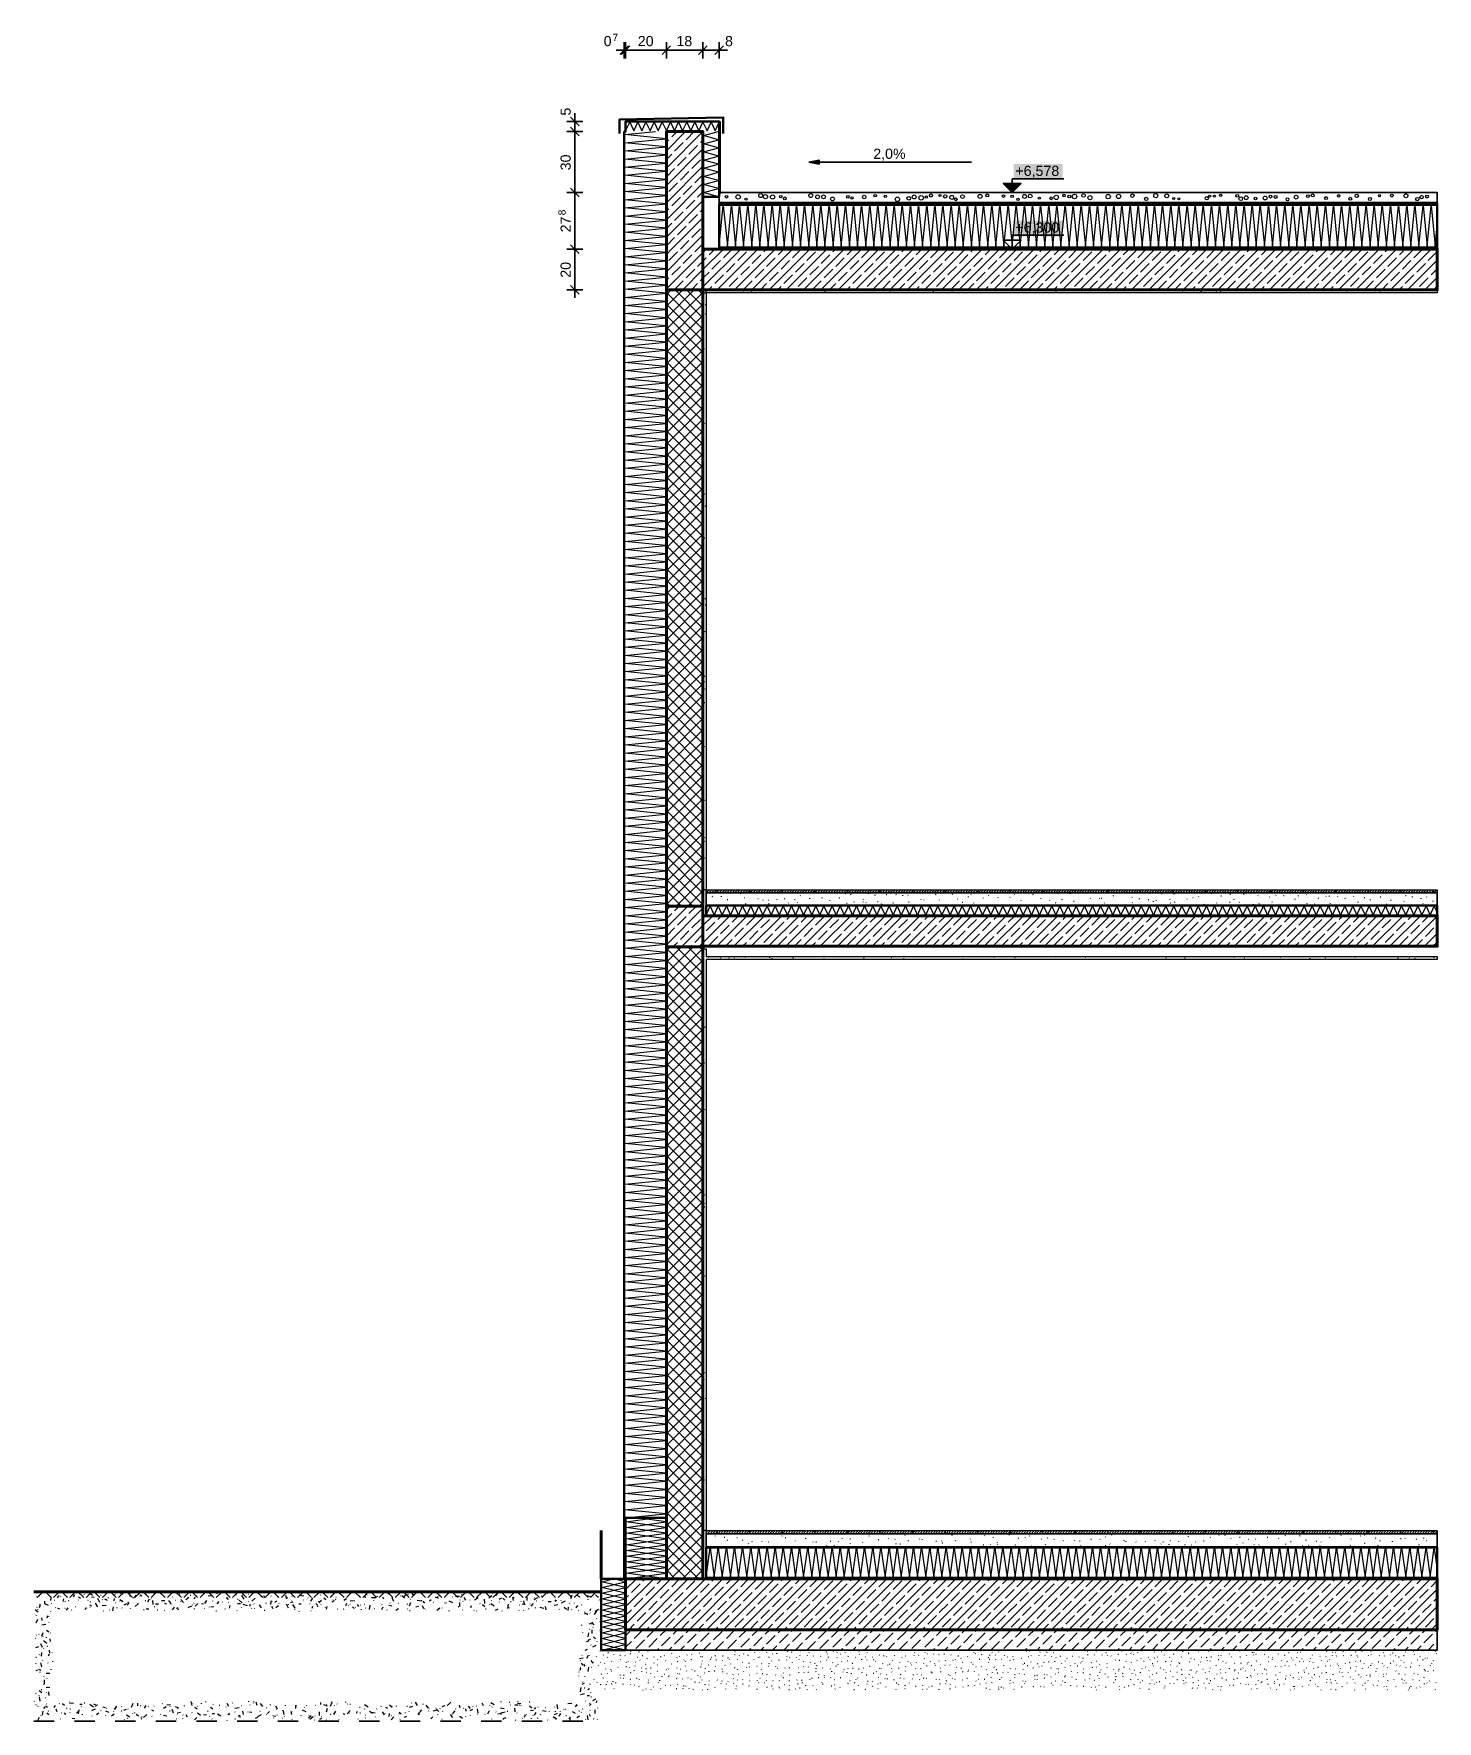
# Model space of a CAD drawing. Header units: metres. Extents: x -4 to 32.3, y -2.1 to 8.5.
# Drawn here: x 25.37 to 32.27, y -0.94 to 7.36 of the extents above.
import ezdxf

# ---------------------------------------------------------------- set-up
doc = ezdxf.new("R2010")
doc.units = ezdxf.units.M
for name, pattern in [('HYDRO_OKNA', [4.5, 1.5, -3]), ('KRESKOWA', [5.25, 4.2, -1.05]), ('KRESKOWA_3_1', [4, 3, -1])]:
    doc.linetypes.add(name, pattern=pattern)
for name, color, linetype, lineweight in [('A-FUNDAMENTY', 7, 'Continuous', 50), ('A-IZOL-WODNA', 5, 'Continuous', 100), ('A-KRESKOWANIE', 8, 'Continuous', 18), ('A-MASKA', 7, 'Continuous', 18), ('A-RZEDNE', 1, 'Continuous', 25), ('A-SCIANY-IZOL', 4, 'Continuous', 35), ('A-SCIANY-KONSTR', 7, 'Continuous', 50), ('A-SCIANY-WYK', 8, 'Continuous', 18), ('A-STROPY', 7, 'Continuous', 50), ('A-SYMBOLE', 2, 'Continuous', 25), ('A-TEREN', 32, 'Continuous', 50), ('A-WARSTWY', 8, 'Continuous', 25), ('A-WIDOK', 7, 'Continuous', 25), ('A-WYMIARY', 1, 'Continuous', 25)]:
    doc.layers.add(name, color=color, linetype=linetype, lineweight=lineweight)
doc.styles.add('PL_ARIAL', font='arial.ttf')

msp = doc.modelspace()

# ---------------------------------------------------------------- texts
at = {"layer": 'A-RZEDNE', "style": 'PL_ARIAL'}
for s, p in [('+6,578', (30.1975, 6.66)), ('+6,300', (30.1975, 6.382))]:
    msp.add_text(s, height=0.05, dxfattribs=at).set_placement(p)
at = {"layer": 'A-SYMBOLE', "style": 'PL_ARIAL'}
msp.add_text('2,0%', height=0.05, dxfattribs=at).set_placement((29.4987, 6.744))
at = {"layer": 'A-WYMIARY', "style": 'PL_ARIAL'}
for s, height, p in [('0', 0.05, (28.1734, 7.298)), ('7', 0.036, (28.2168, 7.323)), ('20', 0.05, (28.3411, 7.298)), ('18', 0.05, (28.5311, 7.298)), ('8', 0.05, (28.7701, 7.298))]:
    msp.add_text(s, height=height, dxfattribs=at).set_placement(p)
for s, height, p in [('5', 0.05, (28.0115, 6.9566)), ('30', 0.05, (28.0115, 6.6876)), ('8', 0.036, (27.9865, 6.4664)), ('27', 0.05, (28.0115, 6.3825)), ('20', 0.05, (28.0115, 6.1596))]:
    msp.add_text(s, height=height, rotation=90, dxfattribs=at).set_placement(p)

# ---------------------------------------------------------------- hatches: boundary and pattern name
at = {"layer": 'A-MASKA', "true_color": 0xffffff}
for points in [[(30.1895, 6.641), (30.4298, 6.641), (30.4298, 6.718), (30.1895, 6.718)], [(30.1895, 6.363), (30.4298, 6.363), (30.4298, 6.44), (30.1895, 6.44)]]:
    msp.add_hatch(color=7, dxfattribs=at).paths.add_polyline_path(points)
at = {"layer": 'A-RZEDNE', "true_color": 0x000000}
msp.add_hatch(color=7, dxfattribs=at).paths.add_polyline_path([(30.1815, 6.578), (30.2255, 6.622), (30.1375, 6.622)])
at = {"layer": 'A-SYMBOLE', "true_color": 0x000000}
msp.add_hatch(color=7, dxfattribs=at).paths.add_polyline_path([(29.1815, 6.728), (29.2326, 6.7379), (29.2326, 6.7181)])

# ---------------------------------------------------------------- linework, layer by layer
at = {"layer": 'A-FUNDAMENTY', "lineweight": 70, "ltscale": 0.02}
msp.add_lwpolyline([(28.2815, -0.487), (28.2815, -0.487), (28.2815, -0.237), (28.2815, -0.237), (28.2815, -0.237), (32.2715, -0.237), (32.2715, -0.237), (32.2715, -0.237), (32.2715, -0.487), (32.2715, -0.487), (32.2715, -0.487), (28.2815, -0.487)], close=True, dxfattribs=at)
at = {"layer": 'A-IZOL-WODNA', "lineweight": 100, "ltscale": 0.02, "true_color": 0x000000}
for points in [[(28.7435, 6.573), (28.7435, 6.928)], [(28.7415, 6.526), (32.2715, 6.526)], [(28.6765, -0.2345), (32.2715, -0.2345)]]:
    msp.add_lwpolyline(points, dxfattribs=at)
at = {"layer": 'A-IZOL-WODNA', "linetype": 'HYDRO_OKNA', "lineweight": 50, "ltscale": 0.02, "true_color": 0xffffff, "flags": 128}
for points in [[(28.7435, 6.573), (28.7435, 6.928)], [(28.7415, 6.526), (32.2715, 6.526)], [(28.6765, -0.2345), (32.2715, -0.2345)]]:
    msp.add_lwpolyline(points, dxfattribs=at)
at = {"layer": 'A-IZOL-WODNA', "linetype": 'KRESKOWA_3_1', "lineweight": 35, "ltscale": 0.02, "flags": 128}
for points in [[(28.7415, 6.302), (32.2715, 6.302)], [(28.6765, 3.074), (32.2715, 3.074)], [(28.6765, -0.081), (32.2715, -0.081)]]:
    msp.add_lwpolyline(points, dxfattribs=at)
at = {"layer": 'A-IZOL-WODNA', "lineweight": 140, "ltscale": 0.02}
msp.add_lwpolyline([(28.1615, -0.237), (28.1615, 0)], dxfattribs=at)
at = {"layer": 'A-KRESKOWANIE', "lineweight": 25, "ltscale": 0.02}
for points in [[(28.2815, 6.881), (28.3015, 6.925), (28.3215, 6.881), (28.3415, 6.925), (28.3615, 6.881), (28.3815, 6.925), (28.4015, 6.881), (28.4215, 6.925), (28.4415, 6.881), (28.4615, 6.925), (28.4815, 6.881), (28.5015, 6.925), (28.5215, 6.881), (28.5415, 6.925), (28.5615, 6.881), (28.5815, 6.925), (28.6015, 6.881), (28.6215, 6.925), (28.6415, 6.881), (28.6615, 6.925), (28.6815, 6.881), (28.7015, 6.925), (28.7215, 6.881), (28.7415, 6.925), (28.7415, 6.925)], [(28.2815, 0.0626), (28.2775, 0.063), (28.4785, 0.083), (28.2775, 0.103), (28.4785, 0.123), (28.2775, 0.143), (28.4785, 0.163), (28.2775, 0.183), (28.4785, 0.203), (28.2775, 0.223), (28.4785, 0.243), (28.2775, 0.263), (28.4785, 0.283), (28.2775, 0.303), (28.4785, 0.323), (28.2775, 0.343), (28.4785, 0.363), (28.2775, 0.383), (28.4785, 0.403), (28.2775, 0.423), (28.4785, 0.443), (28.2775, 0.463), (28.4785, 0.483), (28.2775, 0.503), (28.4785, 0.523), (28.2775, 0.543), (28.4785, 0.563), (28.2775, 0.583), (28.4785, 0.603), (28.2775, 0.623), (28.4785, 0.643), (28.2775, 0.663), (28.4785, 0.683), (28.2775, 0.703), (28.4785, 0.723), (28.2775, 0.743), (28.4785, 0.763), (28.2775, 0.783), (28.4785, 0.803), (28.2775, 0.823), (28.4785, 0.843), (28.2775, 0.863), (28.4785, 0.883), (28.2775, 0.903), (28.4785, 0.923), (28.2775, 0.943), (28.4785, 0.963), (28.2775, 0.983), (28.4785, 1.003), (28.2775, 1.023), (28.4785, 1.043), (28.2775, 1.063), (28.4785, 1.083), (28.2775, 1.103), (28.4785, 1.123), (28.2775, 1.143), (28.4785, 1.163), (28.2775, 1.183), (28.4785, 1.203), (28.2775, 1.223), (28.4785, 1.243), (28.2775, 1.263), (28.4785, 1.283), (28.2775, 1.303), (28.4785, 1.323), (28.2775, 1.343), (28.4785, 1.363), (28.2775, 1.383), (28.4785, 1.403), (28.2775, 1.423), (28.4785, 1.443), (28.2775, 1.463), (28.4785, 1.483), (28.2775, 1.503), (28.4785, 1.523), (28.2775, 1.543), (28.4785, 1.563), (28.2775, 1.583), (28.4785, 1.603), (28.2775, 1.623), (28.4785, 1.643), (28.2775, 1.663), (28.4785, 1.683), (28.2775, 1.703), (28.4785, 1.723), (28.2775, 1.743), (28.4785, 1.763), (28.2775, 1.783), (28.4785, 1.803), (28.2775, 1.823), (28.4785, 1.843), (28.2775, 1.863), (28.4785, 1.883), (28.2775, 1.903), (28.4785, 1.923), (28.2775, 1.943), (28.4785, 1.963), (28.2775, 1.983), (28.4785, 2.003), (28.2775, 2.023), (28.4785, 2.043), (28.2775, 2.063), (28.4785, 2.083), (28.2775, 2.103), (28.4785, 2.123), (28.2775, 2.143), (28.4785, 2.163), (28.2775, 2.183), (28.4785, 2.203), (28.2775, 2.223), (28.4785, 2.243), (28.2775, 2.263), (28.4785, 2.283), (28.2775, 2.303), (28.4785, 2.323), (28.2775, 2.343), (28.4785, 2.363), (28.2775, 2.383), (28.4785, 2.403), (28.2775, 2.423), (28.4785, 2.443), (28.2775, 2.463), (28.4785, 2.483), (28.2775, 2.503), (28.4785, 2.523), (28.2775, 2.543), (28.4785, 2.563), (28.2775, 2.583), (28.4785, 2.603), (28.2775, 2.623), (28.4785, 2.643), (28.2775, 2.663), (28.4785, 2.683), (28.2775, 2.703), (28.4785, 2.723), (28.2775, 2.743), (28.4785, 2.763), (28.2775, 2.783), (28.4785, 2.803), (28.2775, 2.823), (28.4785, 2.843), (28.2775, 2.863), (28.4785, 2.883), (28.2775, 2.903), (28.4785, 2.923), (28.2775, 2.943), (28.4785, 2.963), (28.2775, 2.983), (28.4785, 3.003), (28.2775, 3.023), (28.4785, 3.043), (28.2775, 3.063), (28.4785, 3.083), (28.2775, 3.103), (28.4785, 3.123), (28.2775, 3.143), (28.4785, 3.163), (28.2775, 3.183), (28.4785, 3.203), (28.2775, 3.223), (28.4785, 3.243), (28.2775, 3.263), (28.4785, 3.283), (28.2775, 3.303), (28.4785, 3.323), (28.2775, 3.343), (28.4785, 3.363), (28.2775, 3.383), (28.4785, 3.403), (28.2775, 3.423), (28.4785, 3.443), (28.2775, 3.463), (28.4785, 3.483), (28.2775, 3.503), (28.4785, 3.523), (28.2775, 3.543), (28.4785, 3.563), (28.2775, 3.583), (28.4785, 3.603), (28.2775, 3.623), (28.4785, 3.643), (28.2775, 3.663), (28.4785, 3.683), (28.2775, 3.703), (28.4785, 3.723), (28.2775, 3.743), (28.4785, 3.763), (28.2775, 3.783), (28.4785, 3.803), (28.2775, 3.823), (28.4785, 3.843), (28.2775, 3.863), (28.4785, 3.883), (28.2775, 3.903), (28.4785, 3.923), (28.2775, 3.943), (28.4785, 3.963), (28.2775, 3.983), (28.4785, 4.003), (28.2775, 4.023), (28.4785, 4.043), (28.2775, 4.063), (28.4785, 4.083), (28.2775, 4.103), (28.4785, 4.123), (28.2775, 4.143), (28.4785, 4.163), (28.2775, 4.183), (28.4785, 4.203), (28.2775, 4.223), (28.4785, 4.243), (28.2775, 4.263), (28.4785, 4.283), (28.2775, 4.303), (28.4785, 4.323), (28.2775, 4.343), (28.4785, 4.363), (28.2775, 4.383), (28.4785, 4.403), (28.2775, 4.423), (28.4785, 4.443), (28.2775, 4.463), (28.4785, 4.483), (28.2775, 4.503), (28.4785, 4.523), (28.2775, 4.543), (28.4785, 4.563), (28.2775, 4.583), (28.4785, 4.603), (28.2775, 4.623), (28.4785, 4.643), (28.2775, 4.663), (28.4785, 4.683), (28.2775, 4.703), (28.4785, 4.723), (28.2775, 4.743), (28.4785, 4.763), (28.2775, 4.783), (28.4785, 4.803), (28.2775, 4.823), (28.4785, 4.843), (28.2775, 4.863), (28.4785, 4.883), (28.2775, 4.903), (28.4785, 4.923), (28.2775, 4.943), (28.4785, 4.963), (28.2775, 4.983), (28.4785, 5.003), (28.2775, 5.023), (28.4785, 5.043), (28.2775, 5.063), (28.4785, 5.083), (28.2775, 5.103), (28.4785, 5.123), (28.2775, 5.143), (28.4785, 5.163), (28.2775, 5.183), (28.4785, 5.203), (28.2775, 5.223), (28.4785, 5.243), (28.2775, 5.263), (28.4785, 5.283), (28.2775, 5.303), (28.4785, 5.323), (28.2775, 5.343), (28.4785, 5.363), (28.2775, 5.383), (28.4785, 5.403), (28.2775, 5.423), (28.4785, 5.443), (28.2775, 5.463), (28.4785, 5.483), (28.2775, 5.503), (28.4785, 5.523), (28.2775, 5.543), (28.4785, 5.563), (28.2775, 5.583), (28.4785, 5.603), (28.2775, 5.623), (28.4785, 5.643), (28.2775, 5.663), (28.4785, 5.683), (28.2775, 5.703), (28.4785, 5.723), (28.2775, 5.743), (28.4785, 5.763), (28.2775, 5.783), (28.4785, 5.803), (28.2775, 5.823), (28.4785, 5.843), (28.2775, 5.863), (28.4785, 5.883), (28.2775, 5.903), (28.4785, 5.923), (28.2775, 5.943), (28.4785, 5.963), (28.2775, 5.983), (28.4785, 6.003), (28.2775, 6.023), (28.4785, 6.043), (28.2775, 6.063), (28.4785, 6.083), (28.2775, 6.103), (28.4785, 6.123), (28.2775, 6.143), (28.4785, 6.163), (28.2775, 6.183), (28.4785, 6.203), (28.2775, 6.223), (28.4785, 6.243), (28.2775, 6.263), (28.4785, 6.283), (28.2775, 6.303), (28.4785, 6.323), (28.2775, 6.343), (28.4785, 6.363), (28.2775, 6.383), (28.4785, 6.403), (28.2775, 6.423), (28.4785, 6.443), (28.2775, 6.463), (28.4785, 6.483), (28.2775, 6.503), (28.4785, 6.523), (28.2775, 6.543), (28.4785, 6.563), (28.2775, 6.583), (28.4785, 6.603), (28.2775, 6.623), (28.4785, 6.643), (28.2775, 6.663), (28.4785, 6.683), (28.2775, 6.703), (28.4785, 6.723), (28.2775, 6.743), (28.4785, 6.763), (28.2775, 6.783), (28.4785, 6.803), (28.2775, 6.823), (28.4785, 6.843), (28.2775, 6.863), (28.4283, 6.878)], [(28.4815, 6.6982), (28.6613, 6.878)], [(28.4815, 6.7831), (28.5764, 6.878)], [(28.4815, 6.8679), (28.4916, 6.878)], [(28.4815, 6.8255), (28.4937, 6.8377)], [(28.5079, 6.8519), (28.534, 6.878)], [(28.522, 6.7812), (28.5644, 6.8236)], [(28.5786, 6.8377), (28.6189, 6.878)], [(28.5927, 6.767), (28.6351, 6.8094)], [(28.6493, 6.8236), (28.6615, 6.8358)], [(28.7385, 6.558), (28.6645, 6.578), (28.7385, 6.598), (28.6645, 6.618), (28.7385, 6.638), (28.6645, 6.658), (28.7385, 6.678), (28.6645, 6.698), (28.7385, 6.718), (28.6645, 6.738), (28.7385, 6.758), (28.6645, 6.778), (28.7385, 6.798), (28.6645, 6.818), (28.7385, 6.838), (28.6645, 6.858), (28.7385, 6.878)], [(28.4815, 6.6134), (28.6615, 6.7934)], [(28.4815, 6.7407), (28.5079, 6.767)], [(28.5362, 6.7104), (28.5786, 6.7529)], [(28.6069, 6.6963), (28.6493, 6.7387)], [(28.4815, 6.5285), (28.6615, 6.7085)], [(28.4815, 6.6558), (28.522, 6.6963)], [(28.5503, 6.6397), (28.5927, 6.6822)], [(28.621, 6.6256), (28.6615, 6.6661)], [(28.4815, 6.4437), (28.6615, 6.6237)], [(28.4937, 6.5832), (28.5362, 6.6256)], [(28.5079, 6.5125), (28.5503, 6.5549)], [(28.5644, 6.569), (28.6069, 6.6114)], [(28.6351, 6.5549), (28.6615, 6.5812)], [(28.4815, 6.3588), (28.6615, 6.5388)], [(28.4815, 6.4861), (28.4937, 6.4983)], [(28.522, 6.4417), (28.5644, 6.4842)], [(28.5786, 6.4983), (28.621, 6.5407)], [(28.6493, 6.4842), (28.6615, 6.4964)], [(28.7415, 6.517), (32.2715, 6.517)], [(28.7415, 6.314), (28.7615, 6.514), (28.7815, 6.314), (28.8015, 6.514), (28.8215, 6.314), (28.8415, 6.514), (28.8615, 6.314), (28.8815, 6.514), (28.9015, 6.314), (28.9215, 6.514), (28.9415, 6.314), (28.9615, 6.514), (28.9815, 6.314), (29.0015, 6.514), (29.0215, 6.314), (29.0415, 6.514), (29.0615, 6.314), (29.0815, 6.514), (29.1015, 6.314), (29.1215, 6.514), (29.1415, 6.314), (29.1615, 6.514), (29.1815, 6.314), (29.2015, 6.514), (29.2215, 6.314), (29.2415, 6.514), (29.2615, 6.314), (29.2815, 6.514), (29.3015, 6.314), (29.3215, 6.514), (29.3415, 6.314), (29.3615, 6.514), (29.3815, 6.314), (29.4015, 6.514), (29.4215, 6.314), (29.4415, 6.514), (29.4615, 6.314), (29.4815, 6.514), (29.5015, 6.314), (29.5215, 6.514), (29.5415, 6.314), (29.5615, 6.514), (29.5815, 6.314), (29.6015, 6.514), (29.6215, 6.314), (29.6415, 6.514), (29.6615, 6.314), (29.6815, 6.514), (29.7015, 6.314), (29.7215, 6.514), (29.7415, 6.314), (29.7615, 6.514), (29.7815, 6.314), (29.8015, 6.514), (29.8215, 6.314), (29.8415, 6.514), (29.8615, 6.314), (29.8815, 6.514), (29.9015, 6.314), (29.9215, 6.514), (29.9415, 6.314), (29.9615, 6.514), (29.9815, 6.314), (30.0015, 6.514), (30.0215, 6.314), (30.0415, 6.514), (30.0615, 6.314), (30.0815, 6.514), (30.1015, 6.314), (30.1215, 6.514), (30.1415, 6.314), (30.1615, 6.514), (30.1815, 6.314), (30.2015, 6.514), (30.2215, 6.314), (30.2415, 6.514), (30.2615, 6.314), (30.2815, 6.514), (30.3015, 6.314), (30.3215, 6.514), (30.3415, 6.314), (30.3615, 6.514), (30.3815, 6.314), (30.4015, 6.514), (30.4215, 6.314), (30.4415, 6.514), (30.4615, 6.314), (30.4815, 6.514), (30.5015, 6.314), (30.5215, 6.514), (30.5415, 6.314), (30.5615, 6.514), (30.5815, 6.314), (30.6015, 6.514), (30.6215, 6.314), (30.6415, 6.514), (30.6615, 6.314), (30.6815, 6.514), (30.7015, 6.314), (30.7215, 6.514), (30.7415, 6.314), (30.7615, 6.514), (30.7815, 6.314), (30.8015, 6.514), (30.8215, 6.314), (30.8415, 6.514), (30.8615, 6.314), (30.8815, 6.514), (30.9015, 6.314), (30.9215, 6.514), (30.9415, 6.314), (30.9615, 6.514), (30.9815, 6.314), (31.0015, 6.514), (31.0215, 6.314), (31.0415, 6.514), (31.0615, 6.314), (31.0815, 6.514), (31.1015, 6.314), (31.1215, 6.514), (31.1415, 6.314), (31.1615, 6.514), (31.1815, 6.314), (31.2015, 6.514), (31.2215, 6.314), (31.2415, 6.514), (31.2615, 6.314), (31.2815, 6.514), (31.3015, 6.314), (31.3215, 6.514), (31.3415, 6.314), (31.3615, 6.514), (31.3815, 6.314), (31.4015, 6.514), (31.4215, 6.314), (31.4415, 6.514), (31.4615, 6.314), (31.4815, 6.514), (31.5015, 6.314), (31.5215, 6.514), (31.5415, 6.314), (31.5615, 6.514), (31.5815, 6.314), (31.6015, 6.514), (31.6215, 6.314), (31.6415, 6.514), (31.6615, 6.314), (31.6815, 6.514), (31.7015, 6.314), (31.7215, 6.514), (31.7415, 6.314), (31.7615, 6.514), (31.7815, 6.314), (31.8015, 6.514), (31.8215, 6.314), (31.8415, 6.514), (31.8615, 6.314), (31.8815, 6.514), (31.9015, 6.314), (31.9215, 6.514), (31.9415, 6.314), (31.9615, 6.514), (31.9815, 6.314), (32.0015, 6.514), (32.0215, 6.314), (32.0415, 6.514), (32.0615, 6.314), (32.0815, 6.514), (32.1015, 6.314), (32.1215, 6.514), (32.1415, 6.314), (32.1615, 6.514), (32.1815, 6.314), (32.2015, 6.514), (32.2215, 6.314), (32.2415, 6.514), (32.2615, 6.314), (32.2715, 6.414)], [(28.4815, 6.4012), (28.5079, 6.4276)], [(28.5075, 6.3), (28.6615, 6.454)], [(28.5362, 6.371), (28.5786, 6.4135)], [(28.5927, 6.4276), (28.6351, 6.47)], [(28.6069, 6.3569), (28.6493, 6.3993)], [(28.4815, 6.3164), (28.522, 6.3569)], [(28.5503, 6.3003), (28.5927, 6.3427)], [(28.5924, 6.3), (28.6615, 6.3691)], [(28.6348, 6.3), (28.6615, 6.3267)], [(28.7415, 6.311), (32.2715, 6.311)], [(28.4815, 6.1891), (28.5924, 6.3)], [(28.4815, 6.274), (28.5075, 6.3)], [(28.4815, 6.1043), (28.6615, 6.2843)], [(28.4937, 6.2438), (28.5362, 6.2862)], [(28.5644, 6.2296), (28.6069, 6.272)], [(28.621, 6.2862), (28.6348, 6.3)], [(28.6351, 6.2155), (28.6615, 6.2418)], [(28.6615, 6.1145), (28.847, 6.3)], [(28.6615, 6.1994), (28.7621, 6.3)], [(28.6615, 6.2843), (28.6773, 6.3)], [(28.6615, 6.2418), (28.6776, 6.2579)], [(28.6917, 6.272), (28.7197, 6.3)], [(28.7059, 6.2013), (28.7483, 6.2438)], [(28.7318, 6.1), (28.9318, 6.3)], [(28.7624, 6.2579), (28.8045, 6.3)], [(28.7766, 6.1872), (28.819, 6.2296)], [(28.8167, 6.1), (29.0167, 6.3)], [(28.8331, 6.2438), (28.8756, 6.2862)], [(28.9015, 6.1), (29.1015, 6.3)], [(28.9038, 6.2296), (28.9463, 6.272)], [(28.9604, 6.2862), (28.9742, 6.3)], [(28.9746, 6.2155), (29.017, 6.2579)], [(28.9864, 6.1), (29.1864, 6.3)], [(29.0311, 6.272), (29.0591, 6.3)], [(29.0453, 6.2013), (29.0877, 6.2438)], [(29.0712, 6.1), (29.2712, 6.3)], [(29.1018, 6.2579), (29.1439, 6.3)], [(29.116, 6.1872), (29.1584, 6.2296)], [(29.1561, 6.1), (29.3561, 6.3)], [(29.1725, 6.2438), (29.215, 6.2862)], [(29.2409, 6.1), (29.4409, 6.3)], [(29.2433, 6.2296), (29.2857, 6.272)], [(29.2998, 6.2862), (29.3136, 6.3)], [(29.314, 6.2155), (29.3564, 6.2579)], [(29.3258, 6.1), (29.5258, 6.3)], [(29.3705, 6.272), (29.3985, 6.3)], [(29.3847, 6.2013), (29.4271, 6.2438)], [(29.4106, 6.1), (29.6106, 6.3)], [(29.4412, 6.2579), (29.4834, 6.3)], [(29.4554, 6.1872), (29.4978, 6.2296)], [(29.4955, 6.1), (29.6955, 6.3)], [(29.512, 6.2438), (29.5544, 6.2862)], [(29.5803, 6.1), (29.7803, 6.3)], [(29.5827, 6.2296), (29.6251, 6.272)], [(29.6392, 6.2862), (29.6531, 6.3)], [(29.6534, 6.2155), (29.6958, 6.2579)], [(29.6652, 6.1), (29.8652, 6.3)], [(29.7099, 6.272), (29.7379, 6.3)], [(29.7241, 6.2013), (29.7665, 6.2438)], [(29.75, 6.1), (29.95, 6.3)], [(29.7807, 6.2579), (29.8228, 6.3)], [(29.7948, 6.1872), (29.8372, 6.2296)], [(29.8349, 6.1), (30.0349, 6.3)], [(29.8514, 6.2438), (29.8938, 6.2862)], [(29.9198, 6.1), (30.1198, 6.3)], [(29.9221, 6.2296), (29.9645, 6.272)], [(29.9787, 6.2862), (29.9925, 6.3)], [(29.9928, 6.2155), (30.0352, 6.2579)], [(30.0046, 6.1), (30.2046, 6.3)], [(30.0494, 6.272), (30.0773, 6.3)], [(30.0635, 6.2013), (30.1059, 6.2438)], [(30.0895, 6.1), (30.2895, 6.3)], [(30.1201, 6.2579), (30.1622, 6.3)], [(30.1342, 6.1872), (30.1766, 6.2296)], [(30.1743, 6.1), (30.3743, 6.3)], [(30.1908, 6.2438), (30.2332, 6.2862)], [(30.2592, 6.1), (30.4592, 6.3)], [(30.2615, 6.2296), (30.3039, 6.272)], [(30.3181, 6.2862), (30.3319, 6.3)], [(30.3322, 6.2155), (30.3746, 6.2579)], [(30.344, 6.1), (30.544, 6.3)], [(30.3888, 6.272), (30.4167, 6.3)], [(30.4029, 6.2013), (30.4453, 6.2438)], [(30.4289, 6.1), (30.6289, 6.3)], [(30.4595, 6.2579), (30.5016, 6.3)], [(30.4736, 6.1872), (30.5161, 6.2296)], [(30.5137, 6.1), (30.7137, 6.3)], [(30.5302, 6.2438), (30.5726, 6.2862)], [(30.5986, 6.1), (30.7986, 6.3)], [(30.6009, 6.2296), (30.6433, 6.272)], [(30.6575, 6.2862), (30.6713, 6.3)], [(30.6716, 6.2155), (30.714, 6.2579)], [(30.6834, 6.1), (30.8834, 6.3)], [(30.7282, 6.272), (30.7561, 6.3)], [(30.7423, 6.2013), (30.7848, 6.2438)], [(30.7683, 6.1), (30.9683, 6.3)], [(30.7989, 6.2579), (30.841, 6.3)], [(30.813, 6.1872), (30.8555, 6.2296)], [(30.8531, 6.1), (31.0531, 6.3)], [(30.8696, 6.2438), (30.912, 6.2862)], [(30.938, 6.1), (31.138, 6.3)], [(30.9403, 6.2296), (30.9827, 6.272)], [(30.9969, 6.2862), (31.0107, 6.3)], [(31.011, 6.2155), (31.0535, 6.2579)], [(31.0228, 6.1), (31.2228, 6.3)], [(31.0676, 6.272), (31.0956, 6.3)], [(31.0817, 6.2013), (31.1242, 6.2438)], [(31.1077, 6.1), (31.3077, 6.3)], [(31.1383, 6.2579), (31.1804, 6.3)], [(31.1524, 6.1872), (31.1949, 6.2296)], [(31.1925, 6.1), (31.3925, 6.3)], [(31.209, 6.2438), (31.2514, 6.2862)], [(31.2774, 6.1), (31.4774, 6.3)], [(31.2797, 6.2296), (31.3222, 6.272)], [(31.3363, 6.2862), (31.3501, 6.3)], [(31.3504, 6.2155), (31.3929, 6.2579)], [(31.3622, 6.1), (31.5622, 6.3)], [(31.407, 6.272), (31.435, 6.3)], [(31.4211, 6.2013), (31.4636, 6.2438)], [(31.4471, 6.1), (31.6471, 6.3)], [(31.4777, 6.2579), (31.5198, 6.3)], [(31.4919, 6.1872), (31.5343, 6.2296)], [(31.532, 6.1), (31.732, 6.3)], [(31.5484, 6.2438), (31.5909, 6.2862)], [(31.6168, 6.1), (31.8168, 6.3)], [(31.6191, 6.2296), (31.6616, 6.272)], [(31.6757, 6.2862), (31.6895, 6.3)], [(31.6898, 6.2155), (31.7323, 6.2579)], [(31.7017, 6.1), (31.9017, 6.3)], [(31.7464, 6.272), (31.7744, 6.3)], [(31.7606, 6.2013), (31.803, 6.2438)], [(31.7865, 6.1), (31.9865, 6.3)], [(31.8171, 6.2579), (31.8592, 6.3)], [(31.8313, 6.1872), (31.8737, 6.2296)], [(31.8714, 6.1), (32.0714, 6.3)], [(31.8878, 6.2438), (31.9303, 6.2862)], [(31.9562, 6.1), (32.1562, 6.3)], [(31.9585, 6.2296), (32.001, 6.272)], [(32.0151, 6.2862), (32.0289, 6.3)], [(32.0293, 6.2155), (32.0717, 6.2579)], [(32.0411, 6.1), (32.2411, 6.3)], [(32.0858, 6.272), (32.1138, 6.3)], [(32.1, 6.2013), (32.1424, 6.2438)], [(32.1259, 6.1), (32.2715, 6.2456)], [(32.1565, 6.2579), (32.1986, 6.3)], [(32.1707, 6.1872), (32.2131, 6.2296)], [(32.2273, 6.2438), (32.2697, 6.2862)], [(28.4815, 6.1467), (28.4937, 6.1589)], [(28.5079, 6.173), (28.5503, 6.2155)], [(28.522, 6.1023), (28.5644, 6.1448)], [(28.5621, 6.1), (28.6615, 6.1994)], [(28.5786, 6.1589), (28.621, 6.2013)], [(28.6493, 6.1448), (28.6615, 6.157)], [(28.6615, 6.157), (28.6917, 6.1872)], [(28.72, 6.1306), (28.7624, 6.173)], [(28.7907, 6.1165), (28.8331, 6.1589)], [(28.8473, 6.173), (28.8897, 6.2155)], [(28.8614, 6.1023), (28.9038, 6.1448)], [(28.918, 6.1589), (28.9604, 6.2013)], [(28.9887, 6.1448), (29.0311, 6.1872)], [(29.0594, 6.1306), (29.1018, 6.173)], [(29.1301, 6.1165), (29.1725, 6.1589)], [(29.1867, 6.173), (29.2291, 6.2155)], [(29.2008, 6.1023), (29.2433, 6.1448)], [(29.2574, 6.1589), (29.2998, 6.2013)], [(29.3281, 6.1448), (29.3705, 6.1872)], [(29.3988, 6.1306), (29.4412, 6.173)], [(29.4695, 6.1165), (29.512, 6.1589)], [(29.5261, 6.173), (29.5685, 6.2155)], [(29.5402, 6.1023), (29.5827, 6.1448)], [(29.5968, 6.1589), (29.6392, 6.2013)], [(29.6675, 6.1448), (29.7099, 6.1872)], [(29.7382, 6.1306), (29.7807, 6.173)], [(29.8089, 6.1165), (29.8514, 6.1589)], [(29.8655, 6.173), (29.9079, 6.2155)], [(29.8797, 6.1023), (29.9221, 6.1448)], [(29.9362, 6.1589), (29.9787, 6.2013)], [(30.0069, 6.1448), (30.0494, 6.1872)], [(30.0776, 6.1306), (30.1201, 6.173)], [(30.1484, 6.1165), (30.1908, 6.1589)], [(30.2049, 6.173), (30.2474, 6.2155)], [(30.2191, 6.1023), (30.2615, 6.1448)], [(30.2756, 6.1589), (30.3181, 6.2013)], [(30.3463, 6.1448), (30.3888, 6.1872)], [(30.4171, 6.1306), (30.4595, 6.173)], [(30.4878, 6.1165), (30.5302, 6.1589)], [(30.5443, 6.173), (30.5868, 6.2155)], [(30.5585, 6.1023), (30.6009, 6.1448)], [(30.615, 6.1589), (30.6575, 6.2013)], [(30.6858, 6.1448), (30.7282, 6.1872)], [(30.7565, 6.1306), (30.7989, 6.173)], [(30.8272, 6.1165), (30.8696, 6.1589)], [(30.8837, 6.173), (30.9262, 6.2155)], [(30.8979, 6.1023), (30.9403, 6.1448)], [(30.9545, 6.1589), (30.9969, 6.2013)], [(31.0252, 6.1448), (31.0676, 6.1872)], [(31.0959, 6.1306), (31.1383, 6.173)], [(31.1666, 6.1165), (31.209, 6.1589)], [(31.2232, 6.173), (31.2656, 6.2155)], [(31.2373, 6.1023), (31.2797, 6.1448)], [(31.2939, 6.1589), (31.3363, 6.2013)], [(31.3646, 6.1448), (31.407, 6.1872)], [(31.4353, 6.1306), (31.4777, 6.173)], [(31.506, 6.1165), (31.5484, 6.1589)], [(31.5626, 6.173), (31.605, 6.2155)], [(31.5767, 6.1023), (31.6191, 6.1448)], [(31.6333, 6.1589), (31.6757, 6.2013)], [(31.704, 6.1448), (31.7464, 6.1872)], [(31.7747, 6.1306), (31.8171, 6.173)], [(31.8454, 6.1165), (31.8878, 6.1589)], [(31.902, 6.173), (31.9444, 6.2155)], [(31.9161, 6.1023), (31.9585, 6.1448)], [(31.9727, 6.1589), (32.0151, 6.2013)], [(32.0434, 6.1448), (32.0858, 6.1872)], [(32.1141, 6.1306), (32.1565, 6.173)], [(32.1848, 6.1165), (32.2273, 6.1589)], [(32.2108, 6.1), (32.2715, 6.1607)], [(32.2414, 6.173), (32.2715, 6.2032)], [(28.4815, 5.9628), (28.6187, 6.1)], [(28.4815, 6.0194), (28.5621, 6.1)], [(28.4815, 6.076), (28.5055, 6.1)], [(28.4815, 5.9063), (28.6615, 6.0863)], [(28.6615, 5.9063), (28.4815, 6.0863)], [(28.6615, 5.9628), (28.5243, 6.1)], [(28.6615, 6.0194), (28.5809, 6.1)], [(28.6045, 6.1), (28.6351, 6.1306)], [(28.6615, 6.076), (28.6375, 6.1)], [(28.647, 6.1), (28.6615, 6.1145)], [(28.6894, 6.1), (28.7059, 6.1165)], [(28.7742, 6.1), (28.7766, 6.1023)], [(28.8589, 6.09), (28.8613, 6.0901)], [(28.8981, 6.0903), (28.8998, 6.092)], [(28.9419, 6.0939), (28.9396, 6.0948)], [(28.9439, 6.1), (28.9746, 6.1306)], [(29.0288, 6.1), (29.0453, 6.1165)], [(29.0883, 6.0939), (29.0869, 6.0959)], [(29.1136, 6.1), (29.116, 6.1023)], [(29.2634, 6.091), (29.2614, 6.0922)], [(29.2834, 6.1), (29.314, 6.1306)], [(29.3682, 6.1), (29.3847, 6.1165)], [(29.4531, 6.1), (29.4554, 6.1023)], [(29.5822, 6.0923), (29.5822, 6.0947)], [(29.6228, 6.1), (29.6534, 6.1306)], [(29.7076, 6.1), (29.7241, 6.1165)], [(29.7925, 6.1), (29.7948, 6.1023)], [(29.7957, 6.0901), (29.7951, 6.0924)], [(29.8866, 6.0896), (29.8843, 6.0903)], [(29.9622, 6.1), (29.9928, 6.1306)], [(30.047, 6.1), (30.0635, 6.1165)], [(30.1319, 6.1), (30.1342, 6.1023)], [(30.3016, 6.1), (30.3322, 6.1306)], [(30.3864, 6.1), (30.4029, 6.1165)], [(30.3966, 6.0896), (30.3983, 6.0913)], [(30.4713, 6.1), (30.4736, 6.1023)], [(30.641, 6.1), (30.6716, 6.1306)], [(30.6858, 6.0965), (30.6857, 6.0989)], [(30.7259, 6.1), (30.7423, 6.1165)], [(30.8107, 6.1), (30.813, 6.1023)], [(30.9155, 6.0959), (30.9169, 6.0979)], [(30.9426, 6.0927), (30.9425, 6.0951)], [(30.9804, 6.1), (31.011, 6.1306)], [(31.0196, 6.0915), (31.0208, 6.0935)], [(31.0653, 6.1), (31.0817, 6.1165)], [(31.1127, 6.0891), (31.1116, 6.0912)], [(31.1501, 6.1), (31.1524, 6.1023)], [(31.1835, 6.0915), (31.1846, 6.0936)], [(31.2062, 6.0897), (31.2077, 6.0916)], [(31.3198, 6.1), (31.3504, 6.1306)], [(31.3258, 6.0964), (31.3266, 6.0987)], [(31.4047, 6.1), (31.4211, 6.1165)], [(31.43, 6.0942), (31.4308, 6.0964)], [(31.4895, 6.1), (31.4919, 6.1023)], [(31.6127, 6.0959), (31.6141, 6.0979)], [(31.6592, 6.1), (31.6898, 6.1306)], [(31.7441, 6.1), (31.7606, 6.1165)], [(31.8278, 6.0886), (31.8275, 6.0909)], [(31.8289, 6.1), (31.8313, 6.1023)], [(31.9681, 6.0939), (31.9693, 6.096)], [(31.9915, 6.0923), (31.9892, 6.0929)], [(31.9986, 6.1), (32.0293, 6.1306)], [(32.0835, 6.1), (32.1, 6.1165)], [(32.1684, 6.1), (32.1707, 6.1023)], [(32.2266, 6.0968), (32.2242, 6.097)], [(32.2555, 6.1023), (32.2715, 6.1183)], [(28.4815, 5.8497), (28.6615, 6.0297)], [(28.6615, 5.8497), (28.4815, 6.0297)], [(28.4815, 5.7931), (28.6615, 5.9731)], [(28.6615, 5.7931), (28.4815, 5.9731)], [(28.6724, 5.9804), (28.6738, 5.9823)], [(28.6731, 6.0275), (28.6755, 6.0277)], [(28.4815, 5.7366), (28.6615, 5.9166)], [(28.6615, 5.7366), (28.4815, 5.9166)], [(28.4815, 5.68), (28.6615, 5.86)], [(28.6615, 5.68), (28.4815, 5.86)], [(28.6679, 5.8106), (28.6687, 5.8128)], [(28.4815, 5.6234), (28.6615, 5.8034)], [(28.6615, 5.6234), (28.4815, 5.8034)], [(28.4815, 5.5669), (28.6615, 5.7469)], [(28.6615, 5.5669), (28.4815, 5.7469)], [(28.4815, 5.5103), (28.6615, 5.6903)], [(28.6615, 5.5103), (28.4815, 5.6903)], [(28.6673, 5.7208), (28.6662, 5.7229)], [(28.4815, 5.4537), (28.6615, 5.6337)], [(28.6615, 5.4537), (28.4815, 5.6337)], [(28.4815, 5.3971), (28.6615, 5.5771)], [(28.6615, 5.3971), (28.4815, 5.5771)], [(28.4815, 5.3406), (28.6615, 5.5206)], [(28.6615, 5.3406), (28.4815, 5.5206)], [(28.4815, 5.284), (28.6615, 5.464)], [(28.6615, 5.284), (28.4815, 5.464)], [(28.4815, 5.2274), (28.6615, 5.4074)], [(28.6615, 5.2274), (28.4815, 5.4074)], [(28.6723, 5.4431), (28.6712, 5.4452)], [(28.4815, 5.1709), (28.6615, 5.3509)], [(28.6615, 5.1709), (28.4815, 5.3509)], [(28.4815, 5.1143), (28.6615, 5.2943)], [(28.6615, 5.1143), (28.4815, 5.2943)], [(28.4815, 5.0577), (28.6615, 5.2377)], [(28.6615, 5.0577), (28.4815, 5.2377)], [(28.4815, 5.0012), (28.6615, 5.1812)], [(28.6615, 5.0012), (28.4815, 5.1812)], [(28.4815, 4.9446), (28.6615, 5.1246)], [(28.6615, 4.9446), (28.4815, 5.1246)], [(28.4815, 4.888), (28.6615, 5.068)], [(28.6615, 4.888), (28.4815, 5.068)], [(28.6686, 5.096), (28.6709, 5.0966)], [(28.4815, 4.8315), (28.6615, 5.0115)], [(28.6615, 4.8315), (28.4815, 5.0115)], [(28.6727, 5.0371), (28.675, 5.0379)], [(28.4815, 4.7749), (28.6615, 4.9549)], [(28.6615, 4.7749), (28.4815, 4.9549)], [(28.4815, 4.7183), (28.6615, 4.8983)], [(28.6615, 4.7183), (28.4815, 4.8983)], [(28.4815, 4.6618), (28.6615, 4.8418)], [(28.6615, 4.6618), (28.4815, 4.8418)], [(28.6691, 4.8802), (28.6711, 4.8815)], [(28.4815, 4.6052), (28.6615, 4.7852)], [(28.6615, 4.6052), (28.4815, 4.7852)], [(28.4815, 4.5486), (28.6615, 4.7286)], [(28.6615, 4.5486), (28.4815, 4.7286)], [(28.4815, 4.4921), (28.6615, 4.6721)], [(28.6615, 4.4921), (28.4815, 4.6721)], [(28.4815, 4.4355), (28.6615, 4.6155)], [(28.6615, 4.4355), (28.4815, 4.6155)], [(28.6713, 4.5819), (28.6736, 4.5827)], [(28.4815, 4.3789), (28.6615, 4.5589)], [(28.6615, 4.3789), (28.4815, 4.5589)], [(28.4815, 4.3223), (28.6615, 4.5023)], [(28.6615, 4.3223), (28.4815, 4.5023)], [(28.6716, 4.5509), (28.6739, 4.5514)], [(28.4815, 4.2658), (28.6615, 4.4458)], [(28.6615, 4.2658), (28.4815, 4.4458)], [(28.6711, 4.4209), (28.6734, 4.4216)], [(28.4815, 4.2092), (28.6615, 4.3892)], [(28.6615, 4.2092), (28.4815, 4.3892)], [(28.4815, 4.1526), (28.6615, 4.3326)], [(28.6615, 4.1526), (28.4815, 4.3326)], [(28.4815, 4.0961), (28.6615, 4.2761)], [(28.6615, 4.0961), (28.4815, 4.2761)], [(28.4815, 4.0395), (28.6615, 4.2195)], [(28.6615, 4.0395), (28.4815, 4.2195)], [(28.4815, 3.9829), (28.6615, 4.1629)], [(28.6615, 3.9829), (28.4815, 4.1629)], [(28.6682, 4.1733), (28.67, 4.175)], [(28.6696, 4.2013), (28.6719, 4.2018)], [(28.4815, 3.9264), (28.6615, 4.1064)], [(28.6615, 3.9264), (28.4815, 4.1064)], [(28.6693, 4.0709), (28.6714, 4.0721)], [(28.6701, 4.1379), (28.6724, 4.1382)], [(28.4815, 3.8698), (28.6615, 4.0498)], [(28.6615, 3.8698), (28.4815, 4.0498)], [(28.4815, 3.8132), (28.6615, 3.9932)], [(28.6615, 3.8132), (28.4815, 3.9932)], [(28.6651, 3.9837), (28.6627, 3.9841)], [(28.6663, 4.0383), (28.6641, 4.0393)], [(28.4815, 3.7567), (28.6615, 3.9367)], [(28.6615, 3.7567), (28.4815, 3.9367)], [(28.4815, 3.7001), (28.6615, 3.8801)], [(28.6615, 3.7001), (28.4815, 3.8801)], [(28.4815, 3.6435), (28.6615, 3.8235)], [(28.6615, 3.6435), (28.4815, 3.8235)], [(28.6656, 3.8912), (28.6642, 3.8931)], [(28.6714, 3.8527), (28.6728, 3.8547)], [(28.4815, 3.587), (28.6615, 3.767)], [(28.6615, 3.587), (28.4815, 3.767)], [(28.665, 3.7666), (28.6673, 3.7675)], [(28.6679, 3.7956), (28.6655, 3.796)], [(28.4815, 3.5304), (28.6615, 3.7104)], [(28.6615, 3.5304), (28.4815, 3.7104)], [(28.4815, 3.4738), (28.6615, 3.6538)], [(28.6615, 3.4738), (28.4815, 3.6538)], [(28.4815, 3.4172), (28.6615, 3.5972)], [(28.6615, 3.4172), (28.4815, 3.5972)], [(28.6711, 3.5899), (28.6728, 3.5915)], [(28.4815, 3.3607), (28.6615, 3.5407)], [(28.6615, 3.3607), (28.4815, 3.5407)], [(28.4815, 3.3041), (28.6615, 3.4841)], [(28.6615, 3.3041), (28.4815, 3.4841)], [(28.4815, 3.2475), (28.6615, 3.4275)], [(28.6615, 3.2475), (28.4815, 3.4275)], [(28.6701, 3.4065), (28.6722, 3.4077)], [(28.4815, 3.191), (28.6615, 3.371)], [(28.6615, 3.191), (28.4815, 3.371)], [(28.6712, 3.3879), (28.6718, 3.3902)], [(28.4815, 3.1344), (28.6615, 3.3144)], [(28.6615, 3.1344), (28.4815, 3.3144)], [(28.4815, 3.0778), (28.6615, 3.2578)], [(28.6615, 3.0778), (28.4815, 3.2578)], [(28.6728, 3.3064), (28.6718, 3.3085)], [(28.6128, 3.07), (28.4815, 3.2013)], [(28.5302, 3.07), (28.6615, 3.2013)], [(28.5562, 3.07), (28.4815, 3.1447)], [(28.4996, 3.07), (28.4815, 3.0881)], [(28.4815, 2.9647), (28.5868, 3.07)], [(28.4815, 3.0496), (28.502, 3.07)], [(28.522, 3.0476), (28.5444, 3.07)], [(28.5868, 3.07), (28.6615, 3.1447)], [(28.5927, 3.0335), (28.6292, 3.07)], [(28.6434, 3.07), (28.6615, 3.0881)], [(28.6765, 3.147), (28.6795, 3.15)], [(28.6765, 3.026), (28.6965, 3.07), (28.7165, 3.026), (28.7365, 3.07), (28.7565, 3.026), (28.7765, 3.07), (28.7965, 3.026), (28.8165, 3.07), (28.8365, 3.026), (28.8565, 3.07), (28.8765, 3.026), (28.8965, 3.07), (28.9165, 3.026), (28.9365, 3.07), (28.9565, 3.026), (28.9765, 3.07), (28.9965, 3.026), (29.0165, 3.07), (29.0365, 3.026), (29.0565, 3.07), (29.0765, 3.026), (29.0965, 3.07), (29.1165, 3.026), (29.1365, 3.07), (29.1565, 3.026), (29.1765, 3.07), (29.1965, 3.026), (29.2165, 3.07), (29.2365, 3.026), (29.2565, 3.07), (29.2765, 3.026), (29.2965, 3.07), (29.3165, 3.026), (29.3365, 3.07), (29.3565, 3.026), (29.3765, 3.07), (29.3965, 3.026), (29.4165, 3.07), (29.4365, 3.026), (29.4565, 3.07), (29.4765, 3.026), (29.4965, 3.07), (29.5165, 3.026), (29.5365, 3.07), (29.5565, 3.026), (29.5765, 3.07), (29.5965, 3.026), (29.6165, 3.07), (29.6365, 3.026), (29.6565, 3.07), (29.6765, 3.026), (29.6965, 3.07), (29.7165, 3.026), (29.7365, 3.07), (29.7565, 3.026), (29.7765, 3.07), (29.7965, 3.026), (29.8165, 3.07), (29.8365, 3.026), (29.8565, 3.07), (29.8765, 3.026), (29.8965, 3.07), (29.9165, 3.026), (29.9365, 3.07), (29.9565, 3.026), (29.9765, 3.07), (29.9965, 3.026), (30.0165, 3.07), (30.0365, 3.026), (30.0565, 3.07), (30.0765, 3.026), (30.0965, 3.07), (30.1165, 3.026), (30.1365, 3.07), (30.1565, 3.026), (30.1765, 3.07), (30.1965, 3.026), (30.2165, 3.07), (30.2365, 3.026), (30.2565, 3.07), (30.2765, 3.026), (30.2965, 3.07), (30.3165, 3.026), (30.3365, 3.07), (30.3565, 3.026), (30.3765, 3.07), (30.3965, 3.026), (30.4165, 3.07), (30.4365, 3.026), (30.4565, 3.07), (30.4765, 3.026), (30.4965, 3.07), (30.5165, 3.026), (30.5365, 3.07), (30.5565, 3.026), (30.5765, 3.07), (30.5965, 3.026), (30.6165, 3.07), (30.6365, 3.026), (30.6565, 3.07), (30.6765, 3.026), (30.6965, 3.07), (30.7165, 3.026), (30.7365, 3.07), (30.7565, 3.026), (30.7765, 3.07), (30.7965, 3.026), (30.8165, 3.07), (30.8365, 3.026), (30.8565, 3.07), (30.8765, 3.026), (30.8965, 3.07), (30.9165, 3.026), (30.9365, 3.07), (30.9565, 3.026), (30.9765, 3.07), (30.9965, 3.026), (31.0165, 3.07), (31.0365, 3.026), (31.0565, 3.07), (31.0765, 3.026), (31.0965, 3.07), (31.1165, 3.026), (31.1365, 3.07), (31.1565, 3.026), (31.1765, 3.07), (31.1965, 3.026), (31.2165, 3.07), (31.2365, 3.026), (31.2565, 3.07), (31.2765, 3.026), (31.2965, 3.07), (31.3165, 3.026), (31.3365, 3.07), (31.3565, 3.026), (31.3765, 3.07), (31.3965, 3.026), (31.4165, 3.07), (31.4365, 3.026), (31.4565, 3.07), (31.4765, 3.026), (31.4965, 3.07), (31.5165, 3.026), (31.5365, 3.07), (31.5565, 3.026), (31.5765, 3.07), (31.5965, 3.026), (31.6165, 3.07), (31.6365, 3.026), (31.6565, 3.07), (31.6765, 3.026), (31.6965, 3.07), (31.7165, 3.026), (31.7365, 3.07), (31.7565, 3.026), (31.7765, 3.07), (31.7965, 3.026), (31.8165, 3.07), (31.8365, 3.026), (31.8565, 3.07), (31.8765, 3.026), (31.8965, 3.07), (31.9165, 3.026), (31.9365, 3.07), (31.9565, 3.026), (31.9765, 3.07), (31.9965, 3.026), (32.0165, 3.07), (32.0365, 3.026), (32.0565, 3.07), (32.0765, 3.026), (32.0965, 3.07), (32.1165, 3.026), (32.1365, 3.07), (32.1565, 3.026), (32.1765, 3.07), (32.1965, 3.026), (32.2165, 3.07), (32.2365, 3.026), (32.2565, 3.07), (32.2715, 3.037)], [(28.6773, 3.135), (28.6923, 3.15)], [(28.69, 3.135), (28.705, 3.15)], [(28.7027, 3.135), (28.7177, 3.15)], [(28.7069, 3.1182), (28.7094, 3.1194)], [(28.7154, 3.135), (28.7304, 3.15)], [(28.7282, 3.135), (28.7432, 3.15)], [(28.7409, 3.135), (28.7559, 3.15)], [(28.7527, 3.1166), (28.7525, 3.1194)], [(28.7536, 3.135), (28.7686, 3.15)], [(28.7664, 3.135), (28.7814, 3.15)], [(28.7791, 3.135), (28.7941, 3.15)], [(28.7831, 3.1009), (28.7804, 3.1012)], [(28.7918, 3.135), (28.8068, 3.15)], [(28.8045, 3.135), (28.8195, 3.15)], [(28.8173, 3.135), (28.8323, 3.15)], [(28.83, 3.135), (28.845, 3.15)], [(28.8427, 3.135), (28.8577, 3.15)], [(28.8476, 3.13), (28.8458, 3.1322)], [(28.8555, 3.135), (28.8705, 3.15)], [(28.8634, 3.1119), (28.8661, 3.1128)], [(28.8682, 3.135), (28.8832, 3.15)], [(28.8715, 3.0799), (28.8716, 3.0827)], [(28.8809, 3.135), (28.8959, 3.15)], [(28.8936, 3.135), (28.9086, 3.15)], [(28.9064, 3.135), (28.9214, 3.15)], [(28.9191, 3.135), (28.9341, 3.15)], [(28.9305, 3.1075), (28.9332, 3.1083)], [(28.9318, 3.135), (28.9468, 3.15)], [(28.9445, 3.135), (28.9595, 3.15)], [(28.9554, 3.0989), (28.9581, 3.0995)], [(28.9573, 3.135), (28.9723, 3.15)], [(28.97, 3.135), (28.985, 3.15)], [(28.9827, 3.135), (28.9977, 3.15)], [(28.9859, 3.0992), (28.9831, 3.0997)], [(28.9839, 3.0829), (28.9866, 3.0834)], [(28.9955, 3.135), (29.0105, 3.15)], [(29.0082, 3.135), (29.0232, 3.15)], [(29.0209, 3.135), (29.0359, 3.15)], [(29.0258, 3.1), (29.0246, 3.1025)], [(29.0336, 3.135), (29.0486, 3.15)], [(29.0464, 3.135), (29.0614, 3.15)], [(29.0591, 3.135), (29.0741, 3.15)], [(29.0627, 3.1065), (29.0652, 3.1077)], [(29.0718, 3.135), (29.0868, 3.15)], [(29.0808, 3.0845), (29.0827, 3.0865)], [(29.0846, 3.135), (29.0996, 3.15)], [(29.0973, 3.135), (29.1123, 3.15)], [(29.11, 3.135), (29.125, 3.15)], [(29.1125, 3.1019), (29.1144, 3.104)], [(29.1227, 3.135), (29.1377, 3.15)], [(29.1264, 3.0861), (29.1244, 3.088)], [(29.1355, 3.135), (29.1505, 3.15)], [(29.139, 3.1209), (29.1407, 3.1232)], [(29.1482, 3.135), (29.1632, 3.15)], [(29.1609, 3.135), (29.1759, 3.15)], [(29.1737, 3.135), (29.1887, 3.15)], [(29.1864, 3.135), (29.2014, 3.15)], [(29.1871, 3.106), (29.1873, 3.1088)], [(29.1991, 3.135), (29.2141, 3.15)], [(29.2118, 3.135), (29.2268, 3.15)], [(29.2246, 3.135), (29.2396, 3.15)], [(29.2373, 3.135), (29.2523, 3.15)], [(29.2468, 3.11), (29.2481, 3.1125)], [(29.25, 3.135), (29.265, 3.15)], [(29.2627, 3.135), (29.2777, 3.15)], [(29.2755, 3.135), (29.2905, 3.15)], [(29.2875, 3.0971), (29.2853, 3.0988)], [(29.2882, 3.135), (29.3032, 3.15)], [(29.3009, 3.135), (29.3159, 3.15)], [(29.3137, 3.135), (29.3287, 3.15)], [(29.3264, 3.135), (29.3414, 3.15)], [(29.3314, 3.1113), (29.3341, 3.1121)], [(29.3391, 3.135), (29.3541, 3.15)], [(29.3518, 3.135), (29.3668, 3.15)], [(29.3632, 3.13), (29.3608, 3.1315)], [(29.3646, 3.135), (29.3796, 3.15)], [(29.3708, 3.0821), (29.3695, 3.0846)], [(29.3773, 3.135), (29.3923, 3.15)], [(29.389, 3.1262), (29.3893, 3.129)], [(29.39, 3.135), (29.405, 3.15)], [(29.4028, 3.135), (29.4178, 3.15)], [(29.4049, 3.0903), (29.4059, 3.0929)], [(29.4155, 3.135), (29.4305, 3.15)], [(29.4282, 3.135), (29.4432, 3.15)], [(29.4409, 3.135), (29.4559, 3.15)], [(29.4486, 3.0905), (29.4502, 3.0928)], [(29.4515, 3.1025), (29.4491, 3.104)], [(29.4537, 3.135), (29.4687, 3.15)], [(29.4646, 3.0861), (29.4624, 3.0878)], [(29.4664, 3.135), (29.4814, 3.15)], [(29.4758, 3.1314), (29.4776, 3.1336)], [(29.4791, 3.135), (29.4941, 3.15)], [(29.4918, 3.135), (29.5068, 3.15)], [(29.5046, 3.135), (29.5196, 3.15)], [(29.5076, 3.1222), (29.5079, 3.125)], [(29.5173, 3.135), (29.5323, 3.15)], [(29.5228, 3.0911), (29.52, 3.0912)], [(29.53, 3.135), (29.545, 3.15)], [(29.5408, 3.0789), (29.5393, 3.0813)], [(29.5428, 3.135), (29.5578, 3.15)], [(29.5555, 3.135), (29.5705, 3.15)], [(29.5621, 3.1274), (29.5649, 3.1274)], [(29.5682, 3.135), (29.5832, 3.15)], [(29.5809, 3.135), (29.5959, 3.15)], [(29.5937, 3.135), (29.6087, 3.15)], [(29.5975, 3.0849), (29.5948, 3.0856)], [(29.6064, 3.135), (29.6214, 3.15)], [(29.6127, 3.1245), (29.6121, 3.1273)], [(29.6191, 3.135), (29.6341, 3.15)], [(29.6319, 3.135), (29.6469, 3.15)], [(29.6443, 3.1207), (29.6445, 3.1235)], [(29.6446, 3.135), (29.6596, 3.15)], [(29.6573, 3.135), (29.6723, 3.15)], [(29.6706, 3.1217), (29.6682, 3.1231)], [(29.67, 3.135), (29.685, 3.15)], [(29.6725, 3.0907), (29.6752, 3.0911)], [(29.6828, 3.135), (29.6978, 3.15)], [(29.6955, 3.135), (29.7105, 3.15)], [(29.7082, 3.135), (29.7232, 3.15)], [(29.721, 3.135), (29.736, 3.15)], [(29.7322, 3.1004), (29.7337, 3.1028)], [(29.7337, 3.135), (29.7487, 3.15)], [(29.7464, 3.135), (29.7614, 3.15)], [(29.7466, 3.1004), (29.7492, 3.1014)], [(29.7591, 3.135), (29.7741, 3.15)], [(29.7719, 3.135), (29.7869, 3.15)], [(29.7846, 3.135), (29.7996, 3.15)], [(29.7973, 3.135), (29.8123, 3.15)], [(29.8075, 3.1255), (29.8051, 3.127)], [(29.81, 3.135), (29.825, 3.15)], [(29.8226, 3.1003), (29.8251, 3.1017)], [(29.8228, 3.135), (29.8378, 3.15)], [(29.8355, 3.135), (29.8505, 3.15)], [(29.8482, 3.135), (29.8632, 3.15)], [(29.861, 3.135), (29.876, 3.15)], [(29.8737, 3.135), (29.8887, 3.15)], [(29.8864, 3.135), (29.9014, 3.15)], [(29.8904, 3.1265), (29.8886, 3.1287)], [(29.8991, 3.135), (29.9141, 3.15)], [(29.9119, 3.135), (29.9269, 3.15)], [(29.9126, 3.1057), (29.9152, 3.1068)], [(29.9246, 3.135), (29.9396, 3.15)], [(29.9388, 3.0875), (29.9363, 3.0888)], [(29.9373, 3.135), (29.9523, 3.15)], [(29.9501, 3.135), (29.9651, 3.15)], [(29.9628, 3.135), (29.9778, 3.15)], [(29.9664, 3.1144), (29.9664, 3.1172)], [(29.9755, 3.135), (29.9905, 3.15)], [(29.9787, 3.125), (29.9799, 3.1276)], [(29.9882, 3.135), (30.0032, 3.15)], [(29.9927, 3.0843), (29.9921, 3.087)], [(30.001, 3.135), (30.016, 3.15)], [(30.0137, 3.135), (30.0287, 3.15)], [(30.0264, 3.135), (30.0414, 3.15)], [(30.0388, 3.1093), (30.0406, 3.1115)], [(30.0392, 3.135), (30.0542, 3.15)], [(30.0519, 3.135), (30.0669, 3.15)], [(30.0646, 3.135), (30.0796, 3.15)], [(30.0668, 3.1196), (30.0655, 3.1221)], [(30.0773, 3.135), (30.0923, 3.15)], [(30.0901, 3.135), (30.1051, 3.15)], [(30.1028, 3.135), (30.1178, 3.15)], [(30.1124, 3.1122), (30.1122, 3.115)], [(30.1155, 3.135), (30.1305, 3.15)], [(30.1282, 3.135), (30.1432, 3.15)], [(30.141, 3.135), (30.156, 3.15)], [(30.1537, 3.135), (30.1687, 3.15)], [(30.1664, 3.135), (30.1814, 3.15)], [(30.1701, 3.1129), (30.1726, 3.114)], [(30.1792, 3.135), (30.1942, 3.15)], [(30.1913, 3.1253), (30.1926, 3.1278)], [(30.1919, 3.135), (30.2069, 3.15)], [(30.2046, 3.135), (30.2196, 3.15)], [(30.2173, 3.135), (30.2323, 3.15)], [(30.2236, 3.098), (30.226, 3.0995)], [(30.2301, 3.135), (30.2451, 3.15)], [(30.2428, 3.135), (30.2578, 3.15)], [(30.2555, 3.135), (30.2705, 3.15)], [(30.2683, 3.135), (30.2833, 3.15)], [(30.281, 3.135), (30.296, 3.15)], [(30.283, 3.128), (30.2858, 3.1283)], [(30.2937, 3.135), (30.3087, 3.15)], [(30.3064, 3.135), (30.3214, 3.15)], [(30.3192, 3.135), (30.3342, 3.15)], [(30.3246, 3.1065), (30.3233, 3.109)], [(30.3319, 3.135), (30.3469, 3.15)], [(30.3446, 3.135), (30.3596, 3.15)], [(30.3573, 3.135), (30.3723, 3.15)], [(30.3648, 3.0973), (30.3666, 3.0994)], [(30.3701, 3.135), (30.3851, 3.15)], [(30.3828, 3.135), (30.3978, 3.15)], [(30.3972, 3.0848), (30.3946, 3.0859)], [(30.3955, 3.135), (30.4105, 3.15)], [(30.409, 3.1309), (30.407, 3.1328)], [(30.4083, 3.135), (30.4233, 3.15)], [(30.421, 3.135), (30.436, 3.15)], [(30.4259, 3.1023), (30.4284, 3.1037)], [(30.4337, 3.135), (30.4487, 3.15)], [(30.4464, 3.135), (30.4614, 3.15)], [(30.4592, 3.135), (30.4742, 3.15)], [(30.4686, 3.1304), (30.4678, 3.1331)], [(30.4719, 3.135), (30.4869, 3.15)], [(30.4865, 3.0928), (30.4838, 3.0936)], [(30.4846, 3.135), (30.4996, 3.15)], [(30.4974, 3.135), (30.5124, 3.15)], [(30.5101, 3.135), (30.5251, 3.15)], [(30.5228, 3.135), (30.5378, 3.15)], [(30.5355, 3.135), (30.5505, 3.15)], [(30.5483, 3.135), (30.5633, 3.15)], [(30.561, 3.135), (30.576, 3.15)], [(30.5647, 3.1076), (30.5674, 3.1086)], [(30.5737, 3.135), (30.5887, 3.15)], [(30.5865, 3.135), (30.6015, 3.15)], [(30.5992, 3.135), (30.6142, 3.15)], [(30.6116, 3.106), (30.6127, 3.1086)], [(30.6119, 3.135), (30.6269, 3.15)], [(30.6236, 3.108), (30.6211, 3.1092)], [(30.6246, 3.135), (30.6396, 3.15)], [(30.6337, 3.0852), (30.6361, 3.0866)], [(30.6374, 3.135), (30.6524, 3.15)], [(30.6501, 3.135), (30.6651, 3.15)], [(30.6628, 3.135), (30.6778, 3.15)], [(30.6755, 3.135), (30.6905, 3.15)], [(30.679, 3.1213), (30.6816, 3.1222)], [(30.6883, 3.135), (30.7033, 3.15)], [(30.701, 3.135), (30.716, 3.15)], [(30.7137, 3.135), (30.7287, 3.15)], [(30.7265, 3.135), (30.7415, 3.15)], [(30.7392, 3.135), (30.7542, 3.15)], [(30.7519, 3.135), (30.7669, 3.15)], [(30.7646, 3.135), (30.7796, 3.15)], [(30.7697, 3.1135), (30.7724, 3.1136)], [(30.7731, 3.0859), (30.7712, 3.088)], [(30.7774, 3.135), (30.7924, 3.15)], [(30.7901, 3.135), (30.8051, 3.15)], [(30.8028, 3.135), (30.8178, 3.15)], [(30.809, 3.1044), (30.8064, 3.1054)], [(30.8156, 3.135), (30.8306, 3.15)], [(30.8283, 3.135), (30.8433, 3.15)], [(30.841, 3.135), (30.856, 3.15)], [(30.8529, 3.1014), (30.8501, 3.1018)], [(30.8537, 3.135), (30.8687, 3.15)], [(30.8665, 3.135), (30.8815, 3.15)], [(30.8767, 3.0919), (30.8771, 3.0947)], [(30.8792, 3.135), (30.8942, 3.15)], [(30.8894, 3.0987), (30.8908, 3.1011)], [(30.8919, 3.135), (30.9069, 3.15)], [(30.9046, 3.135), (30.9196, 3.15)], [(30.9185, 3.1307), (30.9157, 3.131)], [(30.9174, 3.135), (30.9324, 3.15)], [(30.9301, 3.135), (30.9451, 3.15)], [(30.9428, 3.135), (30.9578, 3.15)], [(30.9556, 3.135), (30.9706, 3.15)], [(30.9577, 3.1012), (30.9568, 3.1038)], [(30.9603, 3.0848), (30.9615, 3.0874)], [(30.9683, 3.135), (30.9833, 3.15)], [(30.98, 3.1275), (30.9785, 3.1299)], [(30.9802, 3.0904), (30.983, 3.0906)], [(30.981, 3.135), (30.996, 3.15)], [(30.9937, 3.135), (31.0087, 3.15)], [(31.0065, 3.135), (31.0215, 3.15)], [(31.0192, 3.135), (31.0342, 3.15)], [(31.0319, 3.135), (31.0469, 3.15)], [(31.0411, 3.1043), (31.0426, 3.1066)], [(31.0447, 3.135), (31.0597, 3.15)], [(31.0574, 3.135), (31.0724, 3.15)], [(31.0701, 3.135), (31.0851, 3.15)], [(31.0711, 3.1103), (31.0705, 3.113)], [(31.0828, 3.135), (31.0978, 3.15)], [(31.0956, 3.135), (31.1106, 3.15)], [(31.0993, 3.1152), (31.0971, 3.1169)], [(31.1083, 3.135), (31.1233, 3.15)], [(31.121, 3.135), (31.136, 3.15)], [(31.1241, 3.0782), (31.1262, 3.0801)], [(31.1338, 3.135), (31.1488, 3.15)], [(31.1465, 3.135), (31.1615, 3.15)], [(31.1592, 3.135), (31.1742, 3.15)], [(31.1601, 3.1306), (31.1619, 3.1327)], [(31.1719, 3.135), (31.1869, 3.15)], [(31.1847, 3.135), (31.1997, 3.15)], [(31.1872, 3.0841), (31.1877, 3.0868)], [(31.1974, 3.135), (31.2124, 3.15)], [(31.2079, 3.1203), (31.2105, 3.1211)], [(31.2101, 3.135), (31.2251, 3.15)], [(31.2228, 3.135), (31.2378, 3.15)], [(31.2356, 3.135), (31.2506, 3.15)], [(31.2483, 3.135), (31.2633, 3.15)], [(31.2503, 3.0894), (31.253, 3.0904)], [(31.2517, 3.1294), (31.2545, 3.1298)], [(31.261, 3.135), (31.276, 3.15)], [(31.2721, 3.1031), (31.2747, 3.1042)], [(31.2738, 3.135), (31.2888, 3.15)], [(31.2865, 3.135), (31.3015, 3.15)], [(31.2996, 3.0881), (31.297, 3.089)], [(31.2992, 3.135), (31.3142, 3.15)], [(31.3119, 3.135), (31.3269, 3.15)], [(31.3204, 3.128), (31.3206, 3.1308)], [(31.3247, 3.135), (31.3397, 3.15)], [(31.3374, 3.135), (31.3524, 3.15)], [(31.3501, 3.135), (31.3651, 3.15)], [(31.361, 3.1318), (31.3613, 3.1345)], [(31.3629, 3.135), (31.3779, 3.15)], [(31.3659, 3.0786), (31.3675, 3.0809)], [(31.3756, 3.135), (31.3906, 3.15)], [(31.3883, 3.135), (31.4033, 3.15)], [(31.3895, 3.1209), (31.3914, 3.123)], [(31.3946, 3.0814), (31.397, 3.0829)], [(31.401, 3.135), (31.416, 3.15)], [(31.4138, 3.135), (31.4288, 3.15)], [(31.4265, 3.135), (31.4415, 3.15)], [(31.4392, 3.135), (31.4542, 3.15)], [(31.4445, 3.1156), (31.4472, 3.1165)], [(31.4519, 3.135), (31.4669, 3.15)], [(31.4619, 3.0887), (31.46, 3.0907)], [(31.4647, 3.135), (31.4797, 3.15)], [(31.4774, 3.135), (31.4924, 3.15)], [(31.4775, 3.1225), (31.4801, 3.1235)], [(31.4901, 3.135), (31.5051, 3.15)], [(31.5029, 3.135), (31.5179, 3.15)], [(31.5156, 3.135), (31.5306, 3.15)], [(31.5161, 3.1218), (31.5189, 3.1224)], [(31.5283, 3.135), (31.5433, 3.15)], [(31.541, 3.135), (31.556, 3.15)], [(31.5538, 3.135), (31.5688, 3.15)], [(31.5665, 3.135), (31.5815, 3.15)], [(31.5734, 3.1036), (31.5733, 3.1064)], [(31.5792, 3.135), (31.5942, 3.15)], [(31.5881, 3.1204), (31.5905, 3.1218)], [(31.592, 3.135), (31.607, 3.15)], [(31.6047, 3.135), (31.6197, 3.15)], [(31.6174, 3.135), (31.6324, 3.15)], [(31.6269, 3.1257), (31.6294, 3.1269)], [(31.6301, 3.135), (31.6451, 3.15)], [(31.6308, 3.0832), (31.6321, 3.0857)], [(31.6429, 3.135), (31.6579, 3.15)], [(31.6556, 3.135), (31.6706, 3.15)], [(31.6681, 3.0791), (31.6657, 3.0805)], [(31.6683, 3.135), (31.6833, 3.15)], [(31.6811, 3.135), (31.6961, 3.15)], [(31.6876, 3.1084), (31.6881, 3.1112)], [(31.6938, 3.135), (31.7088, 3.15)], [(31.7065, 3.135), (31.7215, 3.15)], [(31.7192, 3.135), (31.7342, 3.15)], [(31.7231, 3.1184), (31.7259, 3.1186)], [(31.732, 3.135), (31.747, 3.15)], [(31.7425, 3.1184), (31.7423, 3.1212)], [(31.7447, 3.135), (31.7597, 3.15)], [(31.7458, 3.0834), (31.746, 3.0862)], [(31.7574, 3.135), (31.7724, 3.15)], [(31.7701, 3.135), (31.7851, 3.15)], [(31.7814, 3.1153), (31.7823, 3.1179)], [(31.7829, 3.135), (31.7979, 3.15)], [(31.7956, 3.135), (31.8106, 3.15)], [(31.8083, 3.135), (31.8233, 3.15)], [(31.8197, 3.1065), (31.8184, 3.109)], [(31.8211, 3.135), (31.8361, 3.15)], [(31.8338, 3.135), (31.8488, 3.15)], [(31.8465, 3.135), (31.8615, 3.15)], [(31.8592, 3.135), (31.8742, 3.15)], [(31.8595, 3.1175), (31.861, 3.1199)], [(31.872, 3.135), (31.887, 3.15)], [(31.8837, 3.0883), (31.8818, 3.0904)], [(31.8847, 3.135), (31.8997, 3.15)], [(31.8974, 3.135), (31.9124, 3.15)], [(31.9102, 3.135), (31.9252, 3.15)], [(31.9149, 3.1117), (31.9121, 3.1117)], [(31.9229, 3.135), (31.9379, 3.15)], [(31.9356, 3.135), (31.9506, 3.15)], [(31.9439, 3.1002), (31.9437, 3.103)], [(31.9483, 3.135), (31.9633, 3.15)], [(31.9611, 3.135), (31.9761, 3.15)], [(31.9738, 3.135), (31.9888, 3.15)], [(31.9865, 3.135), (32.0015, 3.15)], [(31.9907, 3.1153), (31.9935, 3.1158)], [(31.9993, 3.135), (32.0143, 3.15)], [(32.012, 3.135), (32.027, 3.15)], [(32.0232, 3.0783), (32.0204, 3.0789)], [(32.0247, 3.135), (32.0397, 3.15)], [(32.0374, 3.135), (32.0524, 3.15)], [(32.0414, 3.0998), (32.0442, 3.1002)], [(32.0502, 3.135), (32.0652, 3.15)], [(32.0629, 3.135), (32.0779, 3.15)], [(32.0756, 3.135), (32.0906, 3.15)], [(32.0883, 3.135), (32.1033, 3.15)], [(32.1011, 3.135), (32.1161, 3.15)], [(32.1071, 3.0924), (32.1092, 3.0943)], [(32.1138, 3.135), (32.1288, 3.15)], [(32.1155, 3.1226), (32.1183, 3.1226)], [(32.1265, 3.135), (32.1415, 3.15)], [(32.1393, 3.135), (32.1543, 3.15)], [(32.1491, 3.1148), (32.1494, 3.1176)], [(32.152, 3.135), (32.167, 3.15)], [(32.1647, 3.135), (32.1797, 3.15)], [(32.1774, 3.135), (32.1924, 3.15)], [(32.1902, 3.135), (32.2052, 3.15)], [(32.193, 3.106), (32.192, 3.1086)], [(32.2023, 3.081), (32.201, 3.0834)], [(32.2029, 3.135), (32.2179, 3.15)], [(32.2156, 3.135), (32.2306, 3.15)], [(32.2209, 3.1148), (32.2189, 3.1167)], [(32.2284, 3.135), (32.2434, 3.15)], [(32.2411, 3.135), (32.2561, 3.15)], [(32.2527, 3.0928), (32.2505, 3.0945)], [(32.2538, 3.135), (32.2688, 3.15)], [(32.2665, 3.135), (32.2715, 3.14)], [(28.4815, 2.8798), (28.6615, 3.0598)], [(28.4815, 3.0071), (28.5079, 3.0335)], [(28.5362, 2.9769), (28.5786, 3.0193)], [(28.6069, 2.9628), (28.6493, 3.0052)], [(28.6615, 2.8901), (28.7944, 3.023)], [(28.6615, 2.975), (28.7095, 3.023)], [(28.6634, 3.0193), (28.6671, 3.023)], [(28.6776, 2.9486), (28.72, 2.9911)], [(28.7292, 2.873), (28.8792, 3.023)], [(28.7341, 3.0052), (28.7519, 3.023)], [(28.8049, 2.9911), (28.8368, 3.023)], [(28.8141, 2.873), (28.9641, 3.023)], [(28.8756, 2.9769), (28.918, 3.0193)], [(28.8989, 2.873), (29.0489, 3.023)], [(28.9463, 2.9628), (28.9887, 3.0052)], [(28.9838, 2.873), (29.1338, 3.023)], [(29.0028, 3.0193), (29.0065, 3.023)], [(29.017, 2.9486), (29.0594, 2.9911)], [(29.0686, 2.873), (29.2186, 3.023)], [(29.0736, 3.0052), (29.0914, 3.023)], [(29.1443, 2.9911), (29.1762, 3.023)], [(29.1535, 2.873), (29.3035, 3.023)], [(29.215, 2.9769), (29.2574, 3.0193)], [(29.2383, 2.873), (29.3883, 3.023)], [(29.2857, 2.9628), (29.3281, 3.0052)], [(29.3232, 2.873), (29.4732, 3.023)], [(29.3423, 3.0193), (29.3459, 3.023)], [(29.3564, 2.9486), (29.3988, 2.9911)], [(29.408, 2.873), (29.558, 3.023)], [(29.413, 3.0052), (29.4308, 3.023)], [(29.4837, 2.9911), (29.5156, 3.023)], [(29.4929, 2.873), (29.6429, 3.023)], [(29.5544, 2.9769), (29.5968, 3.0193)], [(29.5777, 2.873), (29.7277, 3.023)], [(29.6251, 2.9628), (29.6675, 3.0052)], [(29.6626, 2.873), (29.8126, 3.023)], [(29.6817, 3.0193), (29.6853, 3.023)], [(29.6958, 2.9486), (29.7382, 2.9911)], [(29.7475, 2.873), (29.8975, 3.023)], [(29.7524, 3.0052), (29.7702, 3.023)], [(29.8231, 2.9911), (29.855, 3.023)], [(29.8323, 2.873), (29.9823, 3.023)], [(29.8938, 2.9769), (29.9362, 3.0193)], [(29.9172, 2.873), (30.0672, 3.023)], [(29.9645, 2.9628), (30.0069, 3.0052)], [(30.002, 2.873), (30.152, 3.023)], [(30.0211, 3.0193), (30.0247, 3.023)], [(30.0352, 2.9486), (30.0776, 2.9911)], [(30.0869, 2.873), (30.2369, 3.023)], [(30.0918, 3.0052), (30.1096, 3.023)], [(30.1625, 2.9911), (30.1944, 3.023)], [(30.1717, 2.873), (30.3217, 3.023)], [(30.2332, 2.9769), (30.2756, 3.0193)], [(30.2566, 2.873), (30.4066, 3.023)], [(30.3039, 2.9628), (30.3463, 3.0052)], [(30.3414, 2.873), (30.4914, 3.023)], [(30.3605, 3.0193), (30.3641, 3.023)], [(30.3746, 2.9486), (30.4171, 2.9911)], [(30.4263, 2.873), (30.5763, 3.023)], [(30.4312, 3.0052), (30.449, 3.023)], [(30.5019, 2.9911), (30.5338, 3.023)], [(30.5111, 2.873), (30.6611, 3.023)], [(30.5726, 2.9769), (30.615, 3.0193)], [(30.596, 2.873), (30.746, 3.023)], [(30.6433, 2.9628), (30.6858, 3.0052)], [(30.6808, 2.873), (30.8308, 3.023)], [(30.6999, 3.0193), (30.7036, 3.023)], [(30.714, 2.9486), (30.7565, 2.9911)], [(30.7657, 2.873), (30.9157, 3.023)], [(30.7706, 3.0052), (30.7884, 3.023)], [(30.8413, 2.9911), (30.8733, 3.023)], [(30.8505, 2.873), (31.0005, 3.023)], [(30.912, 2.9769), (30.9545, 3.0193)], [(30.9354, 2.873), (31.0854, 3.023)], [(30.9827, 2.9628), (31.0252, 3.0052)], [(31.0202, 2.873), (31.1702, 3.023)], [(31.0393, 3.0193), (31.043, 3.023)], [(31.0535, 2.9486), (31.0959, 2.9911)], [(31.1051, 2.873), (31.2551, 3.023)], [(31.11, 3.0052), (31.1278, 3.023)], [(31.1807, 2.9911), (31.2127, 3.023)], [(31.1899, 2.873), (31.3399, 3.023)], [(31.2514, 2.9769), (31.2939, 3.0193)], [(31.2748, 2.873), (31.4248, 3.023)], [(31.3222, 2.9628), (31.3646, 3.0052)], [(31.3597, 2.873), (31.5097, 3.023)], [(31.3787, 3.0193), (31.3824, 3.023)], [(31.3929, 2.9486), (31.4353, 2.9911)], [(31.4445, 2.873), (31.5945, 3.023)], [(31.4494, 3.0052), (31.4672, 3.023)], [(31.5201, 2.9911), (31.5521, 3.023)], [(31.5294, 2.873), (31.6794, 3.023)], [(31.5909, 2.9769), (31.6333, 3.0193)], [(31.6142, 2.873), (31.7642, 3.023)], [(31.6616, 2.9628), (31.704, 3.0052)], [(31.6991, 2.873), (31.8491, 3.023)], [(31.7181, 3.0193), (31.7218, 3.023)], [(31.7323, 2.9486), (31.7747, 2.9911)], [(31.7839, 2.873), (31.9339, 3.023)], [(31.7888, 3.0052), (31.8066, 3.023)], [(31.8596, 2.9911), (31.8915, 3.023)], [(31.8688, 2.873), (32.0188, 3.023)], [(31.9303, 2.9769), (31.9727, 3.0193)], [(31.9536, 2.873), (32.1036, 3.023)], [(32.001, 2.9628), (32.0434, 3.0052)], [(32.0385, 2.873), (32.1885, 3.023)], [(32.0575, 3.0193), (32.0612, 3.023)], [(32.0717, 2.9486), (32.1141, 2.9911)], [(32.1233, 2.873), (32.2715, 3.0212)], [(32.1283, 3.0052), (32.1461, 3.023)], [(32.199, 2.9911), (32.2309, 3.023)], [(28.4815, 2.9223), (28.522, 2.9628)], [(28.5503, 2.9062), (28.5927, 2.9486)], [(28.5565, 2.87), (28.6615, 2.975)], [(28.621, 2.8921), (28.6615, 2.9326)], [(28.6615, 2.9326), (28.6634, 2.9345)], [(28.6917, 2.8779), (28.7341, 2.9204)], [(28.7483, 2.9345), (28.7907, 2.9769)], [(28.7716, 2.873), (28.8049, 2.9062)], [(28.819, 2.9204), (28.8614, 2.9628)], [(28.8897, 2.9062), (28.9321, 2.9486)], [(28.9604, 2.8921), (29.0028, 2.9345)], [(29.0311, 2.8779), (29.0736, 2.9204)], [(29.0877, 2.9345), (29.1301, 2.9769)], [(29.1111, 2.873), (29.1443, 2.9062)], [(29.1584, 2.9204), (29.2008, 2.9628)], [(29.2291, 2.9062), (29.2715, 2.9486)], [(29.2998, 2.8921), (29.3423, 2.9345)], [(29.3705, 2.8779), (29.413, 2.9204)], [(29.4271, 2.9345), (29.4695, 2.9769)], [(29.4505, 2.873), (29.4837, 2.9062)], [(29.4978, 2.9204), (29.5402, 2.9628)], [(29.5685, 2.9062), (29.611, 2.9486)], [(29.6392, 2.8921), (29.6817, 2.9345)], [(29.7099, 2.8779), (29.7524, 2.9204)], [(29.7665, 2.9345), (29.8089, 2.9769)], [(29.7899, 2.873), (29.8231, 2.9062)], [(29.8372, 2.9204), (29.8797, 2.9628)], [(29.9079, 2.9062), (29.9504, 2.9486)], [(29.9787, 2.8921), (30.0211, 2.9345)], [(30.0494, 2.8779), (30.0918, 2.9204)], [(30.1059, 2.9345), (30.1484, 2.9769)], [(30.1293, 2.873), (30.1625, 2.9062)], [(30.1766, 2.9204), (30.2191, 2.9628)], [(30.2474, 2.9062), (30.2898, 2.9486)], [(30.3181, 2.8921), (30.3605, 2.9345)], [(30.3888, 2.8779), (30.4312, 2.9204)], [(30.4453, 2.9345), (30.4878, 2.9769)], [(30.4687, 2.873), (30.5019, 2.9062)], [(30.5161, 2.9204), (30.5585, 2.9628)], [(30.5868, 2.9062), (30.6292, 2.9486)], [(30.6575, 2.8921), (30.6999, 2.9345)], [(30.7282, 2.8779), (30.7706, 2.9204)], [(30.7848, 2.9345), (30.8272, 2.9769)], [(30.8081, 2.873), (30.8413, 2.9062)], [(30.8555, 2.9204), (30.8979, 2.9628)], [(30.9262, 2.9062), (30.9686, 2.9486)], [(30.9969, 2.8921), (31.0393, 2.9345)], [(31.0676, 2.8779), (31.11, 2.9204)], [(31.1242, 2.9345), (31.1666, 2.9769)], [(31.1475, 2.873), (31.1807, 2.9062)], [(31.1949, 2.9204), (31.2373, 2.9628)], [(31.2656, 2.9062), (31.308, 2.9486)], [(31.3363, 2.8921), (31.3787, 2.9345)], [(31.407, 2.8779), (31.4494, 2.9204)], [(31.4636, 2.9345), (31.506, 2.9769)], [(31.4869, 2.873), (31.5201, 2.9062)], [(31.5343, 2.9204), (31.5767, 2.9628)], [(31.605, 2.9062), (31.6474, 2.9486)], [(31.6757, 2.8921), (31.7181, 2.9345)], [(31.7464, 2.8779), (31.7888, 2.9204)], [(31.803, 2.9345), (31.8454, 2.9769)], [(31.8263, 2.873), (31.8596, 2.9062)], [(31.8737, 2.9204), (31.9161, 2.9628)], [(31.9444, 2.9062), (31.9868, 2.9486)], [(32.0151, 2.8921), (32.0575, 2.9345)], [(32.0858, 2.8779), (32.1283, 2.9204)], [(32.1424, 2.9345), (32.1848, 2.9769)], [(32.1658, 2.873), (32.199, 2.9062)], [(32.2082, 2.873), (32.2715, 2.9363)], [(32.2131, 2.9204), (32.2555, 2.9628)], [(32.2697, 2.9769), (32.2715, 2.9788)], [(28.4815, 2.7384), (28.6131, 2.87)], [(28.4815, 2.795), (28.5565, 2.87)], [(28.4815, 2.8516), (28.4999, 2.87)], [(28.4815, 2.6819), (28.6615, 2.8619)], [(28.6615, 2.6819), (28.4815, 2.8619)], [(28.5141, 2.87), (28.5362, 2.8921)], [(28.6615, 2.7384), (28.5299, 2.87)], [(28.6615, 2.795), (28.5865, 2.87)], [(28.5989, 2.87), (28.6069, 2.8779)], [(28.6414, 2.87), (28.6615, 2.8901)], [(28.6615, 2.8516), (28.6431, 2.87)], [(28.8565, 2.873), (28.8756, 2.8921)], [(28.9414, 2.873), (28.9463, 2.8779)], [(29.1959, 2.873), (29.215, 2.8921)], [(29.2808, 2.873), (29.2857, 2.8779)], [(29.5353, 2.873), (29.5544, 2.8921)], [(29.6202, 2.873), (29.6251, 2.8779)], [(29.8747, 2.873), (29.8938, 2.8921)], [(29.9596, 2.873), (29.9645, 2.8779)], [(30.2141, 2.873), (30.2332, 2.8921)], [(30.299, 2.873), (30.3039, 2.8779)], [(30.5536, 2.873), (30.5726, 2.8921)], [(30.6384, 2.873), (30.6433, 2.8779)], [(30.893, 2.873), (30.912, 2.8921)], [(30.9778, 2.873), (30.9827, 2.8779)], [(31.2324, 2.873), (31.2514, 2.8921)], [(31.3172, 2.873), (31.3222, 2.8779)], [(31.5718, 2.873), (31.5909, 2.8921)], [(31.5891, 2.8195), (31.5882, 2.8217)], [(31.6566, 2.873), (31.6616, 2.8779)], [(31.8969, 2.8186), (31.8979, 2.8208)], [(31.9112, 2.873), (31.9303, 2.8921)], [(31.9961, 2.873), (32.001, 2.8779)], [(32.2506, 2.873), (32.2697, 2.8921)], [(28.4815, 2.6253), (28.6615, 2.8053)], [(28.6615, 2.6253), (28.4815, 2.8053)], [(28.4815, 2.5687), (28.6615, 2.7487)], [(28.6615, 2.5687), (28.4815, 2.7487)], [(28.6867, 2.8187), (28.6891, 2.8189)], [(28.7486, 2.8144), (28.747, 2.8162)], [(28.7907, 2.8143), (28.7883, 2.8143)], [(28.8168, 2.814), (28.817, 2.8164)], [(28.8705, 2.8171), (28.8695, 2.8193)], [(28.9902, 2.8163), (28.9909, 2.8186)], [(29.0017, 2.8117), (29.0012, 2.8141)], [(29.1059, 2.8144), (29.104, 2.816)], [(29.2554, 2.8127), (29.2577, 2.8134)], [(29.4529, 2.8151), (29.4535, 2.8175)], [(29.5873, 2.8179), (29.5896, 2.8186)], [(29.6478, 2.8123), (29.6501, 2.8132)], [(29.9381, 2.8116), (29.9405, 2.8119)], [(30.0618, 2.8184), (30.0605, 2.8203)], [(30.0947, 2.8173), (30.0934, 2.8193)], [(30.1949, 2.816), (30.1972, 2.8169)], [(30.2187, 2.8196), (30.2166, 2.8206)], [(30.3941, 2.8196), (30.3919, 2.8205)], [(30.5403, 2.8174), (30.5417, 2.8193)], [(30.9389, 2.8143), (30.9376, 2.8164)], [(31.0305, 2.8149), (31.0318, 2.817)], [(31.2436, 2.8191), (31.2415, 2.8203)], [(31.2744, 2.8183), (31.2727, 2.8199)], [(31.3247, 2.8151), (31.3223, 2.8155)], [(31.3949, 2.8191), (31.3927, 2.8202)], [(31.5016, 2.8172), (31.4996, 2.8184)], [(31.6462, 2.8123), (31.6462, 2.8147)], [(31.7215, 2.814), (31.72, 2.8159)], [(31.796, 2.8189), (31.7942, 2.8205)], [(31.8671, 2.8199), (31.8694, 2.8205)], [(32.0806, 2.8136), (32.0783, 2.8141)], [(32.1354, 2.8151), (32.1332, 2.8161)], [(32.1626, 2.813), (32.1611, 2.8149)], [(32.2563, 2.8163), (32.2558, 2.8186)], [(28.4815, 2.5122), (28.6615, 2.6922)], [(28.6615, 2.5122), (28.4815, 2.6922)], [(28.4815, 2.4556), (28.6615, 2.6356)], [(28.6615, 2.4556), (28.4815, 2.6356)], [(28.4815, 2.399), (28.6615, 2.579)], [(28.6615, 2.399), (28.4815, 2.579)], [(28.4815, 2.3424), (28.6615, 2.5224)], [(28.6615, 2.3424), (28.4815, 2.5224)], [(28.4815, 2.2859), (28.6615, 2.4659)], [(28.6615, 2.2859), (28.4815, 2.4659)], [(28.4815, 2.2293), (28.6615, 2.4093)], [(28.6615, 2.2293), (28.4815, 2.4093)], [(28.6715, 2.4759), (28.6737, 2.4771)], [(28.4815, 2.1727), (28.6615, 2.3527)], [(28.6615, 2.1727), (28.4815, 2.3527)], [(28.4815, 2.1162), (28.6615, 2.2962)], [(28.6615, 2.1162), (28.4815, 2.2962)], [(28.6705, 2.2975), (28.6699, 2.2998)], [(28.4815, 2.0596), (28.6615, 2.2396)], [(28.6615, 2.0596), (28.4815, 2.2396)], [(28.4815, 2.003), (28.6615, 2.183)], [(28.6615, 2.003), (28.4815, 2.183)], [(28.4815, 1.9465), (28.6615, 2.1265)], [(28.6615, 1.9465), (28.4815, 2.1265)], [(28.6673, 2.1501), (28.6662, 2.1522)], [(28.4815, 1.8899), (28.6615, 2.0699)], [(28.6615, 1.8899), (28.4815, 2.0699)], [(28.4815, 1.8333), (28.6615, 2.0133)], [(28.6615, 1.8333), (28.4815, 2.0133)], [(28.6702, 2.0689), (28.6719, 2.0706)], [(28.4815, 1.7768), (28.6615, 1.9568)], [(28.6615, 1.7768), (28.4815, 1.9568)], [(28.4815, 1.7202), (28.6615, 1.9002)], [(28.6615, 1.7202), (28.4815, 1.9002)], [(28.4815, 1.6636), (28.6615, 1.8436)], [(28.6615, 1.6636), (28.4815, 1.8436)], [(28.4815, 1.6071), (28.6615, 1.7871)], [(28.6615, 1.6071), (28.4815, 1.7871)], [(28.4815, 1.5505), (28.6615, 1.7305)], [(28.6615, 1.5505), (28.4815, 1.7305)], [(28.4815, 1.4939), (28.6615, 1.6739)], [(28.6615, 1.4939), (28.4815, 1.6739)], [(28.4815, 1.4374), (28.6615, 1.6174)], [(28.6615, 1.4374), (28.4815, 1.6174)], [(28.6686, 1.5919), (28.6708, 1.5927)], [(28.6713, 1.6493), (28.6698, 1.6512)], [(28.671, 1.6079), (28.6704, 1.6102)], [(28.4815, 1.3808), (28.6615, 1.5608)], [(28.6615, 1.3808), (28.4815, 1.5608)], [(28.4815, 1.3242), (28.6615, 1.5042)], [(28.6615, 1.3242), (28.4815, 1.5042)], [(28.4815, 1.2676), (28.6615, 1.4476)], [(28.6615, 1.2676), (28.4815, 1.4476)], [(28.4815, 1.2111), (28.6615, 1.3911)], [(28.6615, 1.2111), (28.4815, 1.3911)], [(28.4815, 1.1545), (28.6615, 1.3345)], [(28.6615, 1.1545), (28.4815, 1.3345)], [(28.4815, 1.0979), (28.6615, 1.2779)], [(28.6615, 1.0979), (28.4815, 1.2779)], [(28.6654, 1.2934), (28.6634, 1.2947)], [(28.6705, 1.2514), (28.6716, 1.2536)], [(28.4815, 1.0414), (28.6615, 1.2214)], [(28.6615, 1.0414), (28.4815, 1.2214)], [(28.4815, 0.9848), (28.6615, 1.1648)], [(28.6615, 0.9848), (28.4815, 1.1648)], [(28.4815, 0.9282), (28.6615, 1.1082)], [(28.6615, 0.9282), (28.4815, 1.1082)], [(28.4815, 0.8717), (28.6615, 1.0517)], [(28.6615, 0.8717), (28.4815, 1.0517)], [(28.4815, 0.8151), (28.6615, 0.9951)], [(28.6615, 0.8151), (28.4815, 0.9951)], [(28.4815, 0.7585), (28.6615, 0.9385)], [(28.6615, 0.7585), (28.4815, 0.9385)], [(28.6649, 0.917), (28.6631, 0.9187)], [(28.4815, 0.702), (28.6615, 0.882)], [(28.6615, 0.702), (28.4815, 0.882)], [(28.4815, 0.6454), (28.6615, 0.8254)], [(28.6615, 0.6454), (28.4815, 0.8254)], [(28.4815, 0.5888), (28.6615, 0.7688)], [(28.6615, 0.5888), (28.4815, 0.7688)], [(28.6726, 0.7764), (28.6706, 0.7778)], [(28.4815, 0.5323), (28.6615, 0.7123)], [(28.6615, 0.5323), (28.4815, 0.7123)], [(28.6652, 0.7232), (28.6632, 0.7245)], [(28.6678, 0.7416), (28.6668, 0.7437)], [(28.4815, 0.4757), (28.6615, 0.6557)], [(28.6615, 0.4757), (28.4815, 0.6557)], [(28.4815, 0.4191), (28.6615, 0.5991)], [(28.6615, 0.4191), (28.4815, 0.5991)], [(28.6722, 0.6497), (28.6735, 0.6517)], [(28.4815, 0.3625), (28.6615, 0.5425)], [(28.6615, 0.3625), (28.4815, 0.5425)], [(28.4815, 0.306), (28.6615, 0.486)], [(28.6615, 0.306), (28.4815, 0.486)], [(28.4815, 0.2494), (28.6615, 0.4294)], [(28.6615, 0.2494), (28.4815, 0.4294)], [(28.6676, 0.4482), (28.6654, 0.4491)], [(28.6656, 0.4168), (28.668, 0.4169)], [(28.4815, 0.1928), (28.6615, 0.3728)], [(28.6615, 0.1928), (28.4815, 0.3728)], [(28.4815, 0.1363), (28.6615, 0.3163)], [(28.6615, 0.1363), (28.4815, 0.3163)], [(28.4815, 0.0797), (28.6615, 0.2597)], [(28.6615, 0.0797), (28.4815, 0.2597)], [(28.6703, 0.2476), (28.67, 0.25)], [(28.4815, 0.0231), (28.6615, 0.2031)], [(28.6615, 0.0231), (28.4815, 0.2031)], [(28.4815, -0.0334), (28.6615, 0.1466)], [(28.6615, -0.0334), (28.4815, 0.1466)], [(28.4815, -0.09), (28.6615, 0.09)], [(28.6615, -0.09), (28.4815, 0.09)], [(28.2815, 0.0226), (28.2775, 0.023), (28.2815, 0.0234)], [(28.4785, -0.237), (28.2845, -0.209), (28.4785, -0.181), (28.2845, -0.153), (28.4785, -0.125), (28.2845, -0.097), (28.4785, -0.069), (28.2845, -0.041), (28.4785, -0.013), (28.2845, 0.015), (28.4785, 0.043), (28.3399, 0.063)], [(28.2845, -0.237), (28.4785, -0.209), (28.2845, -0.181), (28.4785, -0.153), (28.2845, -0.125), (28.4785, -0.097), (28.2845, -0.069), (28.4785, -0.041), (28.2845, -0.013), (28.4785, 0.015), (28.2845, 0.043), (28.4231, 0.063)], [(28.4815, -0.1466), (28.6615, 0.0334)], [(28.6615, -0.1466), (28.4815, 0.0334)], [(28.6673, 0.0352), (28.665, 0.0356)], [(28.6765, -0.0096), (28.6861, 0)], [(28.6838, -0.015), (28.6988, 0)], [(28.6965, -0.015), (28.7115, 0)], [(28.7092, -0.015), (28.7242, 0)], [(28.722, -0.015), (28.737, 0)], [(28.7347, -0.015), (28.7497, 0)], [(28.7474, -0.015), (28.7624, 0)], [(28.7602, -0.015), (28.7752, 0)], [(28.7729, -0.015), (28.7879, 0)], [(28.7856, -0.015), (28.8006, 0)], [(28.7983, -0.015), (28.8133, 0)], [(28.8111, -0.015), (28.8261, 0)], [(28.8238, -0.015), (28.8388, 0)], [(28.8365, -0.015), (28.8515, 0)], [(28.8493, -0.015), (28.8643, 0)], [(28.862, -0.015), (28.877, 0)], [(28.8747, -0.015), (28.8897, 0)], [(28.8874, -0.015), (28.9024, 0)], [(28.9002, -0.015), (28.9152, 0)], [(28.9129, -0.015), (28.9279, 0)], [(28.9256, -0.015), (28.9406, 0)], [(28.9383, -0.015), (28.9533, 0)], [(28.9511, -0.015), (28.9661, 0)], [(28.9638, -0.015), (28.9788, 0)], [(28.9765, -0.015), (28.9915, 0)], [(28.9893, -0.015), (29.0043, 0)], [(29.002, -0.015), (29.017, 0)], [(29.0147, -0.015), (29.0297, 0)], [(29.0274, -0.015), (29.0424, 0)], [(29.0402, -0.015), (29.0552, 0)], [(29.0529, -0.015), (29.0679, 0)], [(29.0656, -0.015), (29.0806, 0)], [(29.0784, -0.015), (29.0934, 0)], [(29.0911, -0.015), (29.1061, 0)], [(29.1038, -0.015), (29.1188, 0)], [(29.1165, -0.015), (29.1315, 0)], [(29.1293, -0.015), (29.1443, 0)], [(29.142, -0.015), (29.157, 0)], [(29.1547, -0.015), (29.1697, 0)], [(29.1674, -0.015), (29.1824, 0)], [(29.1802, -0.015), (29.1952, 0)], [(29.1929, -0.015), (29.2079, 0)], [(29.2056, -0.015), (29.2206, 0)], [(29.2184, -0.015), (29.2334, 0)], [(29.2311, -0.015), (29.2461, 0)], [(29.2438, -0.015), (29.2588, 0)], [(29.2565, -0.015), (29.2715, 0)], [(29.2693, -0.015), (29.2843, 0)], [(29.282, -0.015), (29.297, 0)], [(29.2947, -0.015), (29.3097, 0)], [(29.3075, -0.015), (29.3225, 0)], [(29.3202, -0.015), (29.3352, 0)], [(29.3329, -0.015), (29.3479, 0)], [(29.3456, -0.015), (29.3606, 0)], [(29.3584, -0.015), (29.3734, 0)], [(29.3711, -0.015), (29.3861, 0)], [(29.3838, -0.015), (29.3988, 0)], [(29.3966, -0.015), (29.4116, 0)], [(29.4093, -0.015), (29.4243, 0)], [(29.422, -0.015), (29.437, 0)], [(29.4347, -0.015), (29.4497, 0)], [(29.4475, -0.015), (29.4625, 0)], [(29.4602, -0.015), (29.4752, 0)], [(29.4729, -0.015), (29.4879, 0)], [(29.4856, -0.015), (29.5006, 0)], [(29.4984, -0.015), (29.5134, 0)], [(29.5111, -0.015), (29.5261, 0)], [(29.5238, -0.015), (29.5388, 0)], [(29.5366, -0.015), (29.5516, 0)], [(29.5493, -0.015), (29.5643, 0)], [(29.562, -0.015), (29.577, 0)], [(29.5747, -0.015), (29.5897, 0)], [(29.5875, -0.015), (29.6025, 0)], [(29.6002, -0.015), (29.6152, 0)], [(29.6129, -0.015), (29.6279, 0)], [(29.6257, -0.015), (29.6407, 0)], [(29.6384, -0.015), (29.6534, 0)], [(29.6511, -0.015), (29.6661, 0)], [(29.6638, -0.015), (29.6788, 0)], [(29.6766, -0.015), (29.6916, 0)], [(29.6893, -0.015), (29.7043, 0)], [(29.702, -0.015), (29.717, 0)], [(29.7147, -0.015), (29.7297, 0)], [(29.7275, -0.015), (29.7425, 0)], [(29.7402, -0.015), (29.7552, 0)], [(29.7529, -0.015), (29.7679, 0)], [(29.7657, -0.015), (29.7807, 0)], [(29.7784, -0.015), (29.7934, 0)], [(29.7911, -0.015), (29.8061, 0)], [(29.8038, -0.015), (29.8188, 0)], [(29.8166, -0.015), (29.8316, 0)], [(29.8293, -0.015), (29.8443, 0)], [(29.842, -0.015), (29.857, 0)], [(29.8548, -0.015), (29.8698, 0)], [(29.8675, -0.015), (29.8825, 0)], [(29.8802, -0.015), (29.8952, 0)], [(29.8929, -0.015), (29.9079, 0)], [(29.9057, -0.015), (29.9207, 0)], [(29.9184, -0.015), (29.9334, 0)], [(29.9311, -0.015), (29.9461, 0)], [(29.9439, -0.015), (29.9589, 0)], [(29.9566, -0.015), (29.9716, 0)], [(29.9693, -0.015), (29.9843, 0)], [(29.982, -0.015), (29.997, 0)], [(29.9948, -0.015), (30.0098, 0)], [(30.0075, -0.015), (30.0225, 0)], [(30.0202, -0.015), (30.0352, 0)], [(30.0329, -0.015), (30.0479, 0)], [(30.0457, -0.015), (30.0607, 0)], [(30.0584, -0.015), (30.0734, 0)], [(30.0711, -0.015), (30.0861, 0)], [(30.0839, -0.015), (30.0989, 0)], [(30.0966, -0.015), (30.1116, 0)], [(30.1093, -0.015), (30.1243, 0)], [(30.122, -0.015), (30.137, 0)], [(30.1348, -0.015), (30.1498, 0)], [(30.1475, -0.015), (30.1625, 0)], [(30.1602, -0.015), (30.1752, 0)], [(30.173, -0.015), (30.188, 0)], [(30.1857, -0.015), (30.2007, 0)], [(30.1984, -0.015), (30.2134, 0)], [(30.2111, -0.015), (30.2261, 0)], [(30.2239, -0.015), (30.2389, 0)], [(30.2366, -0.015), (30.2516, 0)], [(30.2493, -0.015), (30.2643, 0)], [(30.262, -0.015), (30.277, 0)], [(30.2748, -0.015), (30.2898, 0)], [(30.2875, -0.015), (30.3025, 0)], [(30.3002, -0.015), (30.3152, 0)], [(30.313, -0.015), (30.328, 0)], [(30.3257, -0.015), (30.3407, 0)], [(30.3384, -0.015), (30.3534, 0)], [(30.3511, -0.015), (30.3661, 0)], [(30.3639, -0.015), (30.3789, 0)], [(30.3766, -0.015), (30.3916, 0)], [(30.3893, -0.015), (30.4043, 0)], [(30.4021, -0.015), (30.4171, 0)], [(30.4148, -0.015), (30.4298, 0)], [(30.4275, -0.015), (30.4425, 0)], [(30.4402, -0.015), (30.4552, 0)], [(30.453, -0.015), (30.468, 0)], [(30.4657, -0.015), (30.4807, 0)], [(30.4784, -0.015), (30.4934, 0)], [(30.4912, -0.015), (30.5062, 0)], [(30.5039, -0.015), (30.5189, 0)], [(30.5166, -0.015), (30.5316, 0)], [(30.5293, -0.015), (30.5443, 0)], [(30.5421, -0.015), (30.5571, 0)], [(30.5548, -0.015), (30.5698, 0)], [(30.5675, -0.015), (30.5825, 0)], [(30.5802, -0.015), (30.5952, 0)], [(30.593, -0.015), (30.608, 0)], [(30.6057, -0.015), (30.6207, 0)], [(30.6184, -0.015), (30.6334, 0)], [(30.6312, -0.015), (30.6462, 0)], [(30.6439, -0.015), (30.6589, 0)], [(30.6566, -0.015), (30.6716, 0)], [(30.6693, -0.015), (30.6843, 0)], [(30.6821, -0.015), (30.6971, 0)], [(30.6948, -0.015), (30.7098, 0)], [(30.7075, -0.015), (30.7225, 0)], [(30.7203, -0.015), (30.7353, 0)], [(30.733, -0.015), (30.748, 0)], [(30.7457, -0.015), (30.7607, 0)], [(30.7584, -0.015), (30.7734, 0)], [(30.7712, -0.015), (30.7862, 0)], [(30.7839, -0.015), (30.7989, 0)], [(30.7966, -0.015), (30.8116, 0)], [(30.8094, -0.015), (30.8244, 0)], [(30.8221, -0.015), (30.8371, 0)], [(30.8348, -0.015), (30.8498, 0)], [(30.8475, -0.015), (30.8625, 0)], [(30.8603, -0.015), (30.8753, 0)], [(30.873, -0.015), (30.888, 0)], [(30.8857, -0.015), (30.9007, 0)], [(30.8984, -0.015), (30.9134, 0)], [(30.9112, -0.015), (30.9262, 0)], [(30.9239, -0.015), (30.9389, 0)], [(30.9366, -0.015), (30.9516, 0)], [(30.9494, -0.015), (30.9644, 0)], [(30.9621, -0.015), (30.9771, 0)], [(30.9748, -0.015), (30.9898, 0)], [(30.9875, -0.015), (31.0025, 0)], [(31.0003, -0.015), (31.0153, 0)], [(31.013, -0.015), (31.028, 0)], [(31.0257, -0.015), (31.0407, 0)], [(31.0385, -0.015), (31.0535, 0)], [(31.0512, -0.015), (31.0662, 0)], [(31.0639, -0.015), (31.0789, 0)], [(31.0766, -0.015), (31.0916, 0)], [(31.0894, -0.015), (31.1044, 0)], [(31.1021, -0.015), (31.1171, 0)], [(31.1148, -0.015), (31.1298, 0)], [(31.1275, -0.015), (31.1425, 0)], [(31.1403, -0.015), (31.1553, 0)], [(31.153, -0.015), (31.168, 0)], [(31.1657, -0.015), (31.1807, 0)], [(31.1785, -0.015), (31.1935, 0)], [(31.1912, -0.015), (31.2062, 0)], [(31.2039, -0.015), (31.2189, 0)], [(31.2166, -0.015), (31.2316, 0)], [(31.2294, -0.015), (31.2444, 0)], [(31.2421, -0.015), (31.2571, 0)], [(31.2548, -0.015), (31.2698, 0)], [(31.2676, -0.015), (31.2826, 0)], [(31.2803, -0.015), (31.2953, 0)], [(31.293, -0.015), (31.308, 0)], [(31.3057, -0.015), (31.3207, 0)], [(31.3185, -0.015), (31.3335, 0)], [(31.3312, -0.015), (31.3462, 0)], [(31.3439, -0.015), (31.3589, 0)], [(31.3567, -0.015), (31.3717, 0)], [(31.3694, -0.015), (31.3844, 0)], [(31.3821, -0.015), (31.3971, 0)], [(31.3948, -0.015), (31.4098, 0)], [(31.4076, -0.015), (31.4226, 0)], [(31.4203, -0.015), (31.4353, 0)], [(31.433, -0.015), (31.448, 0)], [(31.4457, -0.015), (31.4607, 0)], [(31.4585, -0.015), (31.4735, 0)], [(31.4712, -0.015), (31.4862, 0)], [(31.4839, -0.015), (31.4989, 0)], [(31.4967, -0.015), (31.5117, 0)], [(31.5094, -0.015), (31.5244, 0)], [(31.5221, -0.015), (31.5371, 0)], [(31.5348, -0.015), (31.5498, 0)], [(31.5476, -0.015), (31.5626, 0)], [(31.5603, -0.015), (31.5753, 0)], [(31.573, -0.015), (31.588, 0)], [(31.5858, -0.015), (31.6008, 0)], [(31.5985, -0.015), (31.6135, 0)], [(31.6112, -0.015), (31.6262, 0)], [(31.6239, -0.015), (31.6389, 0)], [(31.6367, -0.015), (31.6517, 0)], [(31.6494, -0.015), (31.6644, 0)], [(31.6621, -0.015), (31.6771, 0)], [(31.6748, -0.015), (31.6898, 0)], [(31.6876, -0.015), (31.7026, 0)], [(31.7003, -0.015), (31.7153, 0)], [(31.713, -0.015), (31.728, 0)], [(31.7258, -0.015), (31.7408, 0)], [(31.7385, -0.015), (31.7535, 0)], [(31.7512, -0.015), (31.7662, 0)], [(31.7639, -0.015), (31.7789, 0)], [(31.7767, -0.015), (31.7917, 0)], [(31.7894, -0.015), (31.8044, 0)], [(31.8021, -0.015), (31.8171, 0)], [(31.8149, -0.015), (31.8299, 0)], [(31.8276, -0.015), (31.8426, 0)], [(31.8403, -0.015), (31.8553, 0)], [(31.853, -0.015), (31.868, 0)], [(31.8658, -0.015), (31.8808, 0)], [(31.8785, -0.015), (31.8935, 0)], [(31.8912, -0.015), (31.9062, 0)], [(31.904, -0.015), (31.919, 0)], [(31.9167, -0.015), (31.9317, 0)], [(31.9294, -0.015), (31.9444, 0)], [(31.9421, -0.015), (31.9571, 0)], [(31.9549, -0.015), (31.9699, 0)], [(31.9676, -0.015), (31.9826, 0)], [(31.9803, -0.015), (31.9953, 0)], [(31.993, -0.015), (32.008, 0)], [(32.0058, -0.015), (32.0208, 0)], [(32.0185, -0.015), (32.0335, 0)], [(32.0312, -0.015), (32.0462, 0)], [(32.044, -0.015), (32.059, 0)], [(32.0567, -0.015), (32.0717, 0)], [(32.0694, -0.015), (32.0844, 0)], [(32.0821, -0.015), (32.0971, 0)], [(32.0949, -0.015), (32.1099, 0)], [(32.1076, -0.015), (32.1226, 0)], [(32.1203, -0.015), (32.1353, 0)], [(32.1331, -0.015), (32.1481, 0)], [(32.1458, -0.015), (32.1608, 0)], [(32.1585, -0.015), (32.1735, 0)], [(32.1712, -0.015), (32.1862, 0)], [(32.184, -0.015), (32.199, 0)], [(32.1967, -0.015), (32.2117, 0)], [(32.2094, -0.015), (32.2244, 0)], [(32.2221, -0.015), (32.2371, 0)], [(32.2349, -0.015), (32.2499, 0)], [(32.2476, -0.015), (32.2626, 0)], [(28.2815, -0.0174), (28.2775, -0.017), (28.2815, -0.0166)], [(28.2815, -0.0574), (28.2775, -0.057), (28.2815, -0.0566)], [(28.4815, -0.2031), (28.6615, -0.0231)], [(28.6615, -0.2031), (28.4815, -0.0231)], [(28.6388, -0.237), (28.4815, -0.0797)], [(28.5042, -0.237), (28.6615, -0.0797)], [(28.723, -0.0274), (28.7235, -0.0247)], [(28.769, -0.0344), (28.7664, -0.0334)], [(28.7822, -0.0484), (28.7825, -0.0456)], [(28.8274, -0.0337), (28.8302, -0.0336)], [(28.8588, -0.0476), (28.856, -0.047)], [(28.8833, -0.0645), (28.8855, -0.0627)], [(28.9036, -0.0545), (28.9048, -0.052)], [(28.9523, -0.0537), (28.9502, -0.0518)], [(28.9832, -0.0556), (28.9859, -0.0548)], [(29.0488, -0.0274), (29.0504, -0.0252)], [(29.0687, -0.0348), (29.0659, -0.0345)], [(29.1163, -0.0521), (29.1169, -0.0494)], [(29.169, -0.0395), (29.1662, -0.0392)], [(29.2026, -0.0569), (29.2035, -0.0543)], [(29.2199, -0.0571), (29.2171, -0.057)], [(29.2718, -0.0758), (29.2692, -0.0746)], [(29.2875, -0.0524), (29.2899, -0.0509)], [(29.3081, -0.0764), (29.3071, -0.0738)], [(29.3277, -0.0548), (29.326, -0.0526)], [(29.3464, -0.038), (29.3481, -0.0358)], [(29.3861, -0.0422), (29.3834, -0.0413)], [(29.3876, -0.0651), (29.3869, -0.0624)], [(29.4483, -0.0576), (29.4461, -0.0559)], [(29.4791, -0.0273), (29.4795, -0.0245)], [(29.523, -0.0439), (29.5258, -0.0437)], [(29.5731, -0.041), (29.5714, -0.0387)], [(29.6042, -0.0433), (29.6062, -0.0413)], [(29.6106, -0.0662), (29.6108, -0.0634)], [(29.6297, -0.0651), (29.6323, -0.0641)], [(29.6537, -0.0245), (29.6554, -0.0223)], [(29.6716, -0.0514), (29.6714, -0.0486)], [(29.7239, -0.0412), (29.7267, -0.0407)], [(29.7412, -0.0467), (29.7397, -0.0443)], [(29.8067, -0.0518), (29.8095, -0.0517)], [(29.8338, -0.0518), (29.8354, -0.0495)], [(29.8402, -0.0622), (29.8374, -0.062)], [(29.8861, -0.0237), (29.8872, -0.0211)], [(29.9036, -0.0497), (29.9053, -0.0475)], [(29.9744, -0.0417), (29.977, -0.0405)], [(29.9803, -0.0565), (29.9814, -0.054)], [(30.0398, -0.0701), (30.0425, -0.0693)], [(30.0476, -0.0262), (30.0463, -0.0237)], [(30.0729, -0.0689), (30.0752, -0.0673)], [(30.0907, -0.0346), (30.0886, -0.0328)], [(30.1102, -0.0575), (30.1074, -0.0571)], [(30.1102, -0.0683), (30.1118, -0.066)], [(30.169, -0.023), (30.1679, -0.0204)], [(30.1946, -0.0698), (30.1974, -0.0694)], [(30.2114, -0.037), (30.2137, -0.0356)], [(30.2465, -0.0343), (30.248, -0.0319)], [(30.2673, -0.0266), (30.2679, -0.0239)], [(30.2768, -0.0769), (30.2759, -0.0743)], [(30.3236, -0.0415), (30.3254, -0.0394)], [(30.3455, -0.0689), (30.3467, -0.0664)], [(30.3563, -0.0385), (30.3552, -0.0359)], [(30.3871, -0.0442), (30.3889, -0.0421)], [(30.4329, -0.0506), (30.4348, -0.0486)], [(30.4874, -0.0486), (30.486, -0.0462)], [(30.5158, -0.0522), (30.513, -0.052)], [(30.5175, -0.0753), (30.519, -0.0729)], [(30.5712, -0.0434), (30.5685, -0.0427)], [(30.6142, -0.0438), (30.6126, -0.0415)], [(30.6407, -0.0314), (30.6383, -0.0299)], [(30.6421, -0.0747), (30.6394, -0.0742)], [(30.6641, -0.0663), (30.6616, -0.0651)], [(30.6695, -0.0227), (30.672, -0.0213)], [(30.7337, -0.0496), (30.731, -0.0489)], [(30.7423, -0.0542), (30.7426, -0.0514)], [(30.7912, -0.0571), (30.7889, -0.0554)], [(30.8356, -0.0535), (30.8366, -0.0509)], [(30.8823, -0.0485), (30.8841, -0.0464)], [(30.9131, -0.0668), (30.9149, -0.0647)], [(30.9224, -0.0552), (30.9252, -0.0548)], [(30.9532, -0.0694), (30.9538, -0.0667)], [(30.9578, -0.0496), (30.9604, -0.0487)], [(31.0018, -0.0539), (31.0004, -0.0515)], [(31.0311, -0.0695), (31.0338, -0.0687)], [(31.0473, -0.029), (31.0497, -0.0275)], [(31.0611, -0.0717), (31.0633, -0.0701)], [(31.0822, -0.0569), (31.0847, -0.0556)], [(31.1227, -0.0496), (31.1255, -0.0494)], [(31.1546, -0.0334), (31.157, -0.0319)], [(31.1972, -0.0223), (31.2, -0.0219)], [(31.2306, -0.0231), (31.2278, -0.0228)], [(31.2586, -0.0387), (31.2564, -0.0369)], [(31.2882, -0.0673), (31.2858, -0.0658)], [(31.3029, -0.0339), (31.3001, -0.0339)], [(31.3166, -0.0622), (31.3166, -0.0594)], [(31.3454, -0.0435), (31.3438, -0.0412)], [(31.3719, -0.0691), (31.3691, -0.0686)], [(31.3799, -0.0419), (31.3786, -0.0394)], [(31.3947, -0.0716), (31.3966, -0.0695)], [(31.4386, -0.0335), (31.4358, -0.0332)], [(31.4927, -0.0405), (31.4908, -0.0384)], [(31.5247, -0.0265), (31.5241, -0.0238)], [(31.5274, -0.0673), (31.5265, -0.0646)], [(31.5529, -0.0558), (31.5508, -0.0539)], [(31.5962, -0.0272), (31.596, -0.0244)], [(31.611, -0.0752), (31.6083, -0.0746)], [(31.627, -0.0482), (31.6271, -0.0454)], [(31.639, -0.0734), (31.6403, -0.0709)], [(31.6767, -0.0519), (31.6791, -0.0504)], [(31.6939, -0.0749), (31.6963, -0.0734)], [(31.7001, -0.0573), (31.6986, -0.0549)], [(31.7418, -0.0345), (31.7441, -0.0329)], [(31.7967, -0.0231), (31.7995, -0.0229)], [(31.8435, -0.0743), (31.8461, -0.0732)], [(31.8461, -0.0421), (31.8478, -0.0398)], [(31.8942, -0.0272), (31.8961, -0.0252)], [(31.9166, -0.0626), (31.9138, -0.0623)], [(31.9164, -0.023), (31.9145, -0.021)], [(31.9709, -0.0382), (31.9684, -0.0368)], [(31.9799, -0.0726), (31.9825, -0.0718)], [(31.9893, -0.0493), (31.9921, -0.0491)], [(32.051, -0.0544), (32.0517, -0.0517)], [(32.0912, -0.0388), (32.094, -0.0384)], [(32.1123, -0.039), (32.1137, -0.0366)], [(32.1681, -0.0414), (32.1708, -0.0408)], [(32.1839, -0.0713), (32.1813, -0.0702)], [(32.2057, -0.0387), (32.2048, -0.036)], [(32.2198, -0.0506), (32.2186, -0.048)], [(32.2603, -0.015), (32.2715, -0.0038)], [(28.2815, -0.0974), (28.2775, -0.097), (28.2815, -0.0966)], [(28.2815, -0.1374), (28.2775, -0.137), (28.2815, -0.1366)], [(28.5822, -0.237), (28.4815, -0.1363)], [(28.5608, -0.237), (28.6615, -0.1363)], [(28.6765, -0.229), (28.6965, -0.085), (28.7165, -0.229), (28.7365, -0.085), (28.7565, -0.229), (28.7765, -0.085), (28.7965, -0.229), (28.8165, -0.085), (28.8365, -0.229), (28.8565, -0.085), (28.8765, -0.229), (28.8965, -0.085), (28.9165, -0.229), (28.9365, -0.085), (28.9565, -0.229), (28.9765, -0.085), (28.9965, -0.229), (29.0165, -0.085), (29.0365, -0.229), (29.0565, -0.085), (29.0765, -0.229), (29.0965, -0.085), (29.1165, -0.229), (29.1365, -0.085), (29.1565, -0.229), (29.1765, -0.085), (29.1965, -0.229), (29.2165, -0.085), (29.2365, -0.229), (29.2565, -0.085), (29.2765, -0.229), (29.2965, -0.085), (29.3165, -0.229), (29.3365, -0.085), (29.3565, -0.229), (29.3765, -0.085), (29.3965, -0.229), (29.4165, -0.085), (29.4365, -0.229), (29.4565, -0.085), (29.4765, -0.229), (29.4965, -0.085), (29.5165, -0.229), (29.5365, -0.085), (29.5565, -0.229), (29.5765, -0.085), (29.5965, -0.229), (29.6165, -0.085), (29.6365, -0.229), (29.6565, -0.085), (29.6765, -0.229), (29.6965, -0.085), (29.7165, -0.229), (29.7365, -0.085), (29.7565, -0.229), (29.7765, -0.085), (29.7965, -0.229), (29.8165, -0.085), (29.8365, -0.229), (29.8565, -0.085), (29.8765, -0.229), (29.8965, -0.085), (29.9165, -0.229), (29.9365, -0.085), (29.9565, -0.229), (29.9765, -0.085), (29.9965, -0.229), (30.0165, -0.085), (30.0365, -0.229), (30.0565, -0.085), (30.0765, -0.229), (30.0965, -0.085), (30.1165, -0.229), (30.1365, -0.085), (30.1565, -0.229), (30.1765, -0.085), (30.1965, -0.229), (30.2165, -0.085), (30.2365, -0.229), (30.2565, -0.085), (30.2765, -0.229), (30.2965, -0.085), (30.3165, -0.229), (30.3365, -0.085), (30.3565, -0.229), (30.3765, -0.085), (30.3965, -0.229), (30.4165, -0.085), (30.4365, -0.229), (30.4565, -0.085), (30.4765, -0.229), (30.4965, -0.085), (30.5165, -0.229), (30.5365, -0.085), (30.5565, -0.229), (30.5765, -0.085), (30.5965, -0.229), (30.6165, -0.085), (30.6365, -0.229), (30.6565, -0.085), (30.6765, -0.229), (30.6965, -0.085), (30.7165, -0.229), (30.7365, -0.085), (30.7565, -0.229), (30.7765, -0.085), (30.7965, -0.229), (30.8165, -0.085), (30.8365, -0.229), (30.8565, -0.085), (30.8765, -0.229), (30.8965, -0.085), (30.9165, -0.229), (30.9365, -0.085), (30.9565, -0.229), (30.9765, -0.085), (30.9965, -0.229), (31.0165, -0.085), (31.0365, -0.229), (31.0565, -0.085), (31.0765, -0.229), (31.0965, -0.085), (31.1165, -0.229), (31.1365, -0.085), (31.1565, -0.229), (31.1765, -0.085), (31.1965, -0.229), (31.2165, -0.085), (31.2365, -0.229), (31.2565, -0.085), (31.2765, -0.229), (31.2965, -0.085), (31.3165, -0.229), (31.3365, -0.085), (31.3565, -0.229), (31.3765, -0.085), (31.3965, -0.229), (31.4165, -0.085), (31.4365, -0.229), (31.4565, -0.085), (31.4765, -0.229), (31.4965, -0.085), (31.5165, -0.229), (31.5365, -0.085), (31.5565, -0.229), (31.5765, -0.085), (31.5965, -0.229), (31.6165, -0.085), (31.6365, -0.229), (31.6565, -0.085), (31.6765, -0.229), (31.6965, -0.085), (31.7165, -0.229), (31.7365, -0.085), (31.7565, -0.229), (31.7765, -0.085), (31.7965, -0.229), (31.8165, -0.085), (31.8365, -0.229), (31.8565, -0.085), (31.8765, -0.229), (31.8965, -0.085), (31.9165, -0.229), (31.9365, -0.085), (31.9565, -0.229), (31.9765, -0.085), (31.9965, -0.229), (32.0165, -0.085), (32.0365, -0.229), (32.0565, -0.085), (32.0765, -0.229), (32.0965, -0.085), (32.1165, -0.229), (32.1365, -0.085), (32.1565, -0.229), (32.1765, -0.085), (32.1965, -0.229), (32.2165, -0.085), (32.2365, -0.229), (32.2565, -0.085), (32.2715, -0.193)], [(28.2785, -0.587), (28.1645, -0.559), (28.2785, -0.531), (28.1645, -0.503), (28.2785, -0.475), (28.1645, -0.447), (28.2785, -0.419), (28.1645, -0.391), (28.2785, -0.363), (28.1645, -0.335), (28.2785, -0.307), (28.1645, -0.279), (28.2785, -0.251), (28.2215, -0.237)], [(28.1645, -0.587), (28.2785, -0.559), (28.1645, -0.531), (28.2785, -0.503), (28.1645, -0.475), (28.2785, -0.447), (28.1645, -0.419), (28.2785, -0.391), (28.1645, -0.363), (28.2785, -0.335), (28.1645, -0.307), (28.2785, -0.279), (28.1645, -0.251), (28.2215, -0.237)], [(28.2815, -0.1774), (28.2775, -0.177), (28.2815, -0.1766)], [(28.2815, -0.2174), (28.2775, -0.217), (28.2815, -0.2166)], [(28.2815, -0.4597), (28.5042, -0.237)], [(28.2815, -0.3749), (28.4194, -0.237)], [(28.2815, -0.29), (28.3345, -0.237)], [(28.2815, -0.2476), (28.2816, -0.2475)], [(28.3391, -0.487), (28.5891, -0.237)], [(28.3664, -0.2475), (28.3769, -0.237)], [(28.4239, -0.487), (28.6739, -0.237)], [(28.4372, -0.2616), (28.4618, -0.237)], [(28.5257, -0.237), (28.4815, -0.1928)], [(28.5079, -0.2758), (28.5466, -0.237)], [(28.5088, -0.487), (28.7588, -0.237)], [(28.5786, -0.2899), (28.621, -0.2475)], [(28.5936, -0.487), (28.8436, -0.237)], [(28.6174, -0.237), (28.6615, -0.1928)], [(28.6785, -0.487), (28.9285, -0.237)], [(28.7059, -0.2475), (28.7163, -0.237)], [(28.7633, -0.487), (29.0133, -0.237)], [(28.7766, -0.2616), (28.8012, -0.237)], [(28.8473, -0.2758), (28.8861, -0.237)], [(28.8482, -0.487), (29.0982, -0.237)], [(28.918, -0.2899), (28.9604, -0.2475)], [(28.933, -0.487), (29.183, -0.237)], [(29.0179, -0.487), (29.2679, -0.237)], [(29.0453, -0.2475), (29.0558, -0.237)], [(29.1027, -0.487), (29.3527, -0.237)], [(29.116, -0.2616), (29.1406, -0.237)], [(29.1867, -0.2758), (29.2255, -0.237)], [(29.1876, -0.487), (29.4376, -0.237)], [(29.2574, -0.2899), (29.2998, -0.2475)], [(29.2724, -0.487), (29.5224, -0.237)], [(29.3573, -0.487), (29.6073, -0.237)], [(29.3847, -0.2475), (29.3952, -0.237)], [(29.4422, -0.487), (29.6922, -0.237)], [(29.4554, -0.2616), (29.48, -0.237)], [(29.5261, -0.2758), (29.5649, -0.237)], [(29.527, -0.487), (29.777, -0.237)], [(29.5968, -0.2899), (29.6392, -0.2475)], [(29.6119, -0.487), (29.8619, -0.237)], [(29.6967, -0.487), (29.9467, -0.237)], [(29.7241, -0.2475), (29.7346, -0.237)], [(29.7816, -0.487), (30.0316, -0.237)], [(29.7948, -0.2616), (29.8194, -0.237)], [(29.8655, -0.2758), (29.9043, -0.237)], [(29.8664, -0.487), (30.1164, -0.237)], [(29.9362, -0.2899), (29.9787, -0.2475)], [(29.9513, -0.487), (30.2013, -0.237)], [(30.0361, -0.487), (30.2861, -0.237)], [(30.0635, -0.2475), (30.074, -0.237)], [(30.121, -0.487), (30.371, -0.237)], [(30.1342, -0.2616), (30.1588, -0.237)], [(30.2049, -0.2758), (30.2437, -0.237)], [(30.2058, -0.487), (30.4558, -0.237)], [(30.2756, -0.2899), (30.3181, -0.2475)], [(30.2907, -0.487), (30.5407, -0.237)], [(30.3755, -0.487), (30.6255, -0.237)], [(30.4029, -0.2475), (30.4134, -0.237)], [(30.4604, -0.487), (30.7104, -0.237)], [(30.4736, -0.2616), (30.4983, -0.237)], [(30.5443, -0.2758), (30.5831, -0.237)], [(30.5452, -0.487), (30.7952, -0.237)], [(30.615, -0.2899), (30.6575, -0.2475)], [(30.6301, -0.487), (30.8801, -0.237)], [(30.7149, -0.487), (30.9649, -0.237)], [(30.7423, -0.2475), (30.7528, -0.237)], [(30.7998, -0.487), (31.0498, -0.237)], [(30.813, -0.2616), (30.8377, -0.237)], [(30.8837, -0.2758), (30.9225, -0.237)], [(30.8847, -0.487), (31.1347, -0.237)], [(30.9545, -0.2899), (30.9969, -0.2475)], [(30.9695, -0.487), (31.2195, -0.237)], [(31.0544, -0.487), (31.3044, -0.237)], [(31.0817, -0.2475), (31.0922, -0.237)], [(31.1392, -0.487), (31.3892, -0.237)], [(31.1524, -0.2616), (31.1771, -0.237)], [(31.2232, -0.2758), (31.2619, -0.237)], [(31.2241, -0.487), (31.4741, -0.237)], [(31.2939, -0.2899), (31.3363, -0.2475)], [(31.3089, -0.487), (31.5589, -0.237)], [(31.3938, -0.487), (31.6438, -0.237)], [(31.4211, -0.2475), (31.4316, -0.237)], [(31.4786, -0.487), (31.7286, -0.237)], [(31.4919, -0.2616), (31.5165, -0.237)], [(31.5626, -0.2758), (31.6013, -0.237)], [(31.5635, -0.487), (31.8135, -0.237)], [(31.6333, -0.2899), (31.6757, -0.2475)], [(31.6483, -0.487), (31.8983, -0.237)], [(31.7332, -0.487), (31.9832, -0.237)], [(31.7606, -0.2475), (31.771, -0.237)], [(31.818, -0.487), (32.068, -0.237)], [(31.8313, -0.2616), (31.8559, -0.237)], [(31.902, -0.2758), (31.9408, -0.237)], [(31.9029, -0.487), (32.1529, -0.237)], [(31.9727, -0.2899), (32.0151, -0.2475)], [(31.9877, -0.487), (32.2377, -0.237)], [(32.1, -0.2475), (32.1105, -0.237)], [(32.1707, -0.2616), (32.1953, -0.237)], [(32.2414, -0.2758), (32.2715, -0.2457)], [(25.3846, -0.327), (25.3864, -0.3254)], [(25.3889, -0.3283), (25.4172, -0.3)], [(25.3991, -0.3222), (25.4005, -0.3202)], [(25.4289, -0.3), (25.4572, -0.3283)], [(25.4506, -0.308), (25.4522, -0.3062)], [(25.4553, -0.3427), (25.4578, -0.3252)], [(25.4689, -0.3283), (25.4972, -0.3)], [(25.4878, -0.3299), (25.4967, -0.3183)], [(25.4919, -0.3075), (25.4938, -0.306)], [(25.5026, -0.3247), (25.5043, -0.3229)], [(25.5089, -0.3), (25.5372, -0.3283)], [(25.5489, -0.3283), (25.5772, -0.3)], [(25.5671, -0.326), (25.5735, -0.3132)], [(25.5889, -0.3), (25.6172, -0.3283)], [(25.6014, -0.3332), (25.5918, -0.3276)], [(25.62, -0.3157), (25.6196, -0.3133)], [(25.6289, -0.3283), (25.6572, -0.3)], [(25.661, -0.3187), (25.6442, -0.3058)], [(25.6502, -0.306), (25.6487, -0.3041)], [(25.6689, -0.3291), (25.6561, -0.327)], [(25.6689, -0.3), (25.6972, -0.3283)], [(25.7018, -0.3181), (25.7028, -0.316)], [(25.7089, -0.3283), (25.7372, -0.3)], [(25.7391, -0.3317), (25.7385, -0.3294)], [(25.7489, -0.3), (25.7772, -0.3283)], [(25.7732, -0.3151), (25.7721, -0.3129)], [(25.7889, -0.3283), (25.8172, -0.3)], [(25.7985, -0.3082), (25.8007, -0.3073)], [(25.8289, -0.3), (25.8572, -0.3283)], [(25.8345, -0.3074), (25.8348, -0.305)], [(25.8455, -0.323), (25.8431, -0.3051)], [(25.8616, -0.332), (25.8747, -0.3178)], [(25.8689, -0.3283), (25.8972, -0.3)], [(25.8955, -0.3215), (25.8932, -0.3211)], [(25.9034, -0.3224), (25.8947, -0.3165)], [(25.9089, -0.3), (25.9372, -0.3283)], [(25.9254, -0.3141), (25.9243, -0.312)], [(25.9489, -0.3283), (25.9772, -0.3)], [(25.9609, -0.3074), (25.9616, -0.3052)], [(25.9889, -0.3), (26.0172, -0.3283)], [(26.0289, -0.3283), (26.0572, -0.3)], [(26.0425, -0.3074), (26.0439, -0.3054)], [(26.0537, -0.3277), (26.0545, -0.3255)], [(26.0689, -0.3), (26.0972, -0.3283)], [(26.0883, -0.3138), (26.0887, -0.3114)], [(26.1089, -0.3283), (26.1372, -0.3)], [(26.1185, -0.3381), (26.1342, -0.3278)], [(26.1431, -0.3187), (26.1407, -0.3185)], [(26.1489, -0.3), (26.1772, -0.3283)], [(26.161, -0.3356), (26.1658, -0.3264)], [(26.1699, -0.3209), (26.1718, -0.3195)], [(26.1889, -0.3283), (26.2172, -0.3)], [(26.2289, -0.3), (26.2572, -0.3283)], [(26.2296, -0.321), (26.2472, -0.3188)], [(26.2448, -0.3161), (26.2467, -0.3147)], [(26.2689, -0.3283), (26.2972, -0.3)], [(26.2727, -0.31), (26.2735, -0.3078)], [(26.3089, -0.3), (26.3372, -0.3283)], [(26.317, -0.3301), (26.3193, -0.3297)], [(26.3288, -0.3381), (26.3206, -0.3287)], [(26.3489, -0.3283), (26.3772, -0.3)], [(26.3672, -0.3164), (26.366, -0.3143)], [(26.3889, -0.3), (26.4172, -0.3283)], [(26.4054, -0.3366), (26.3944, -0.3179)], [(26.4061, -0.3156), (26.4057, -0.3133)], [(26.4264, -0.3144), (26.4269, -0.312)], [(26.4289, -0.3283), (26.4572, -0.3)], [(26.444, -0.3469), (26.4596, -0.3315)], [(26.4507, -0.305), (26.4502, -0.3027)], [(26.4689, -0.3), (26.4972, -0.3283)], [(26.4874, -0.3246), (26.4898, -0.3243)], [(26.5054, -0.3301), (26.504, -0.3196)], [(26.5089, -0.3283), (26.5372, -0.3)], [(26.5381, -0.3223), (26.5388, -0.32)], [(26.5489, -0.3), (26.5772, -0.3283)], [(26.5691, -0.3267), (26.5709, -0.325)], [(26.5889, -0.3283), (26.6172, -0.3)], [(26.6161, -0.3362), (26.6112, -0.3183)], [(26.6205, -0.331), (26.6185, -0.3296)], [(26.6289, -0.3), (26.6572, -0.3283)], [(26.6422, -0.3245), (26.6398, -0.3244)], [(26.6689, -0.3283), (26.6972, -0.3)], [(26.6745, -0.3091), (26.6766, -0.3079)], [(26.6996, -0.3219), (26.6802, -0.3186)], [(26.7089, -0.3), (26.7372, -0.3283)], [(26.7213, -0.3316), (26.7197, -0.3298)], [(26.7489, -0.3283), (26.7772, -0.3)], [(26.7662, -0.3107), (26.7686, -0.3104)], [(26.7796, -0.3173), (26.7813, -0.3156)], [(26.7889, -0.3), (26.8172, -0.3283)], [(26.8289, -0.3283), (26.8572, -0.3)], [(26.8349, -0.318), (26.8372, -0.3173)], [(26.8589, -0.3287), (26.8565, -0.3287)], [(26.8689, -0.3), (26.8972, -0.3283)], [(26.8926, -0.324), (26.892, -0.3216)], [(26.9089, -0.3283), (26.9372, -0.3)], [(26.9275, -0.3039), (26.9269, -0.3015)], [(26.9489, -0.3), (26.9772, -0.3283)], [(26.9686, -0.3223), (26.9696, -0.3202)], [(26.9771, -0.33), (26.9723, -0.3211)], [(26.9889, -0.3283), (27.0172, -0.3)], [(27.0024, -0.331), (27.001, -0.3201)], [(27.0086, -0.3164), (27.0108, -0.3154)], [(27.0289, -0.3), (27.0572, -0.3283)], [(27.0321, -0.329), (27.0526, -0.329)], [(27.0616, -0.3248), (27.0607, -0.3226)], [(27.0689, -0.3283), (27.0972, -0.3)], [(27.0924, -0.3376), (27.0873, -0.3266)], [(27.1089, -0.3), (27.1372, -0.3283)], [(27.1121, -0.3116), (27.1143, -0.3107)], [(27.141, -0.3484), (27.1344, -0.3295)], [(27.1489, -0.3283), (27.1772, -0.3)], [(27.1748, -0.3223), (27.1767, -0.3209)], [(27.1944, -0.3321), (27.1803, -0.3185)], [(27.1889, -0.3), (27.2172, -0.3283)], [(27.1892, -0.3299), (27.2007, -0.3135)], [(27.2135, -0.3149), (27.2112, -0.3141)], [(27.2289, -0.3283), (27.2572, -0.3)], [(27.2419, -0.3205), (27.2314, -0.3088)], [(27.2334, -0.3117), (27.2316, -0.3102)], [(27.2689, -0.3), (27.2972, -0.3283)], [(27.3089, -0.3283), (27.3372, -0.3)], [(27.3619, -0.3328), (27.3459, -0.3267)], [(27.3489, -0.3), (27.3772, -0.3283)], [(27.3593, -0.3267), (27.3571, -0.3257)], [(27.365, -0.3221), (27.3649, -0.3197)], [(27.3889, -0.3283), (27.4172, -0.3)], [(27.4279, -0.3251), (27.4303, -0.3249)], [(27.4289, -0.3), (27.4572, -0.3283)], [(27.4445, -0.3228), (27.4652, -0.3224)], [(27.4689, -0.3283), (27.4972, -0.3)], [(27.4758, -0.3154), (27.4738, -0.3141)], [(27.4955, -0.3423), (27.4879, -0.3279)], [(27.5089, -0.3), (27.5372, -0.3283)], [(27.5385, -0.3396), (27.5571, -0.3283)], [(27.5489, -0.3283), (27.5772, -0.3)], [(27.5663, -0.3037), (27.5653, -0.3015)], [(27.5889, -0.3), (27.6172, -0.3283)], [(27.5944, -0.3046), (27.5967, -0.3041)], [(27.6092, -0.3302), (27.6239, -0.3195)], [(27.6265, -0.3085), (27.6269, -0.3062)], [(27.6289, -0.3283), (27.6572, -0.3)], [(27.6439, -0.3201), (27.6526, -0.3067)], [(27.6588, -0.3058), (27.6588, -0.3034)], [(27.6597, -0.3364), (27.6722, -0.3303)], [(27.6689, -0.3), (27.6972, -0.3283)], [(27.7089, -0.3283), (27.7372, -0.3)], [(27.7153, -0.3045), (27.7131, -0.3035)], [(27.7302, -0.3433), (27.726, -0.3268)], [(27.733, -0.3296), (27.7307, -0.3291)], [(27.7489, -0.3), (27.7772, -0.3283)], [(27.7889, -0.3283), (27.8172, -0.3)], [(27.7929, -0.3057), (27.794, -0.3036)], [(27.7971, -0.3432), (27.7974, -0.3254)], [(27.8289, -0.3), (27.8572, -0.3283)], [(27.8324, -0.3384), (27.8499, -0.3281)], [(27.8335, -0.3326), (27.8343, -0.3303)], [(27.8684, -0.3215), (27.8706, -0.3204)], [(27.8689, -0.3283), (27.8972, -0.3)], [(27.8958, -0.3068), (27.8981, -0.3059)], [(27.9089, -0.3), (27.9372, -0.3283)], [(27.9394, -0.3068), (27.9394, -0.3044)], [(27.9489, -0.3283), (27.9772, -0.3)], [(27.9547, -0.3049), (27.9563, -0.3031)], [(27.9889, -0.3), (28.0172, -0.3283)], [(28.0127, -0.3338), (28.0184, -0.3155)], [(28.0289, -0.3283), (28.0572, -0.3)], [(28.0581, -0.3273), (28.04, -0.3177)], [(28.0689, -0.3), (28.0972, -0.3283)], [(28.078, -0.3055), (28.0798, -0.304)], [(28.1095, -0.3268), (28.0949, -0.32)], [(28.0997, -0.3072), (28.1021, -0.3069)], [(28.1089, -0.3283), (28.1372, -0.3)], [(28.1445, -0.3274), (28.1325, -0.3152)], [(28.1504, -0.3274), (28.1481, -0.3266)], [(28.2815, -0.3324), (28.2957, -0.3182)], [(28.3099, -0.3041), (28.3523, -0.2616)], [(28.3806, -0.3182), (28.423, -0.2758)], [(28.4513, -0.3323), (28.4937, -0.2899)], [(28.522, -0.3465), (28.5644, -0.3041)], [(28.5927, -0.3606), (28.6351, -0.3182)], [(28.6493, -0.3041), (28.6917, -0.2616)], [(28.72, -0.3182), (28.7624, -0.2758)], [(28.7907, -0.3323), (28.8331, -0.2899)], [(28.8614, -0.3465), (28.9038, -0.3041)], [(28.9321, -0.3606), (28.9746, -0.3182)], [(28.9887, -0.3041), (29.0311, -0.2616)], [(29.0594, -0.3182), (29.1018, -0.2758)], [(29.1301, -0.3323), (29.1725, -0.2899)], [(29.2008, -0.3465), (29.2433, -0.3041)], [(29.2715, -0.3606), (29.314, -0.3182)], [(29.3281, -0.3041), (29.3705, -0.2616)], [(29.3988, -0.3182), (29.4412, -0.2758)], [(29.4695, -0.3323), (29.512, -0.2899)], [(29.5402, -0.3465), (29.5827, -0.3041)], [(29.611, -0.3606), (29.6534, -0.3182)], [(29.6675, -0.3041), (29.7099, -0.2616)], [(29.7382, -0.3182), (29.7807, -0.2758)], [(29.8089, -0.3323), (29.8514, -0.2899)], [(29.8797, -0.3465), (29.9221, -0.3041)], [(29.9504, -0.3606), (29.9928, -0.3182)], [(30.0069, -0.3041), (30.0494, -0.2616)], [(30.0776, -0.3182), (30.1201, -0.2758)], [(30.1484, -0.3323), (30.1908, -0.2899)], [(30.2191, -0.3465), (30.2615, -0.3041)], [(30.2898, -0.3606), (30.3322, -0.3182)], [(30.3463, -0.3041), (30.3888, -0.2616)], [(30.4171, -0.3182), (30.4595, -0.2758)], [(30.4878, -0.3323), (30.5302, -0.2899)], [(30.5585, -0.3465), (30.6009, -0.3041)], [(30.6292, -0.3606), (30.6716, -0.3182)], [(30.6858, -0.3041), (30.7282, -0.2616)], [(30.7565, -0.3182), (30.7989, -0.2758)], [(30.8272, -0.3323), (30.8696, -0.2899)], [(30.8979, -0.3465), (30.9403, -0.3041)], [(30.9686, -0.3606), (31.011, -0.3182)], [(31.0252, -0.3041), (31.0676, -0.2616)], [(31.0959, -0.3182), (31.1383, -0.2758)], [(31.1666, -0.3323), (31.209, -0.2899)], [(31.2373, -0.3465), (31.2797, -0.3041)], [(31.308, -0.3606), (31.3504, -0.3182)], [(31.3646, -0.3041), (31.407, -0.2616)], [(31.4353, -0.3182), (31.4777, -0.2758)], [(31.506, -0.3323), (31.5484, -0.2899)], [(31.5767, -0.3465), (31.6191, -0.3041)], [(31.6474, -0.3606), (31.6898, -0.3182)], [(31.704, -0.3041), (31.7464, -0.2616)], [(31.7747, -0.3182), (31.8171, -0.2758)], [(31.8454, -0.3323), (31.8878, -0.2899)], [(31.9161, -0.3465), (31.9585, -0.3041)], [(31.9868, -0.3606), (32.0293, -0.3182)], [(32.0434, -0.3041), (32.0858, -0.2616)], [(32.0726, -0.487), (32.2715, -0.2881)], [(32.1141, -0.3182), (32.1565, -0.2758)], [(32.1848, -0.3323), (32.2273, -0.2899)], [(32.2555, -0.3465), (32.2715, -0.3305)], [(25.3928, -0.4007), (25.3777, -0.3887)], [(25.384, -0.4169), (25.3846, -0.4146)], [(25.3878, -0.3785), (25.3868, -0.3763)], [(25.3927, -0.3888), (25.3915, -0.3867)], [(25.3994, -0.3779), (25.4045, -0.363)], [(25.402, -0.3625), (25.4029, -0.3603)], [(25.4265, -0.3614), (25.4267, -0.3473)], [(25.4434, -0.3677), (25.4295, -0.3617)], [(25.455, -0.3999), (25.4549, -0.3975)], [(25.4583, -0.3601), (25.4574, -0.3579)], [(25.4734, -0.3421), (25.4758, -0.3418)], [(25.4779, -0.3792), (25.4795, -0.3774)], [(25.5001, -0.3856), (25.4903, -0.3831)], [(25.5156, -0.3475), (25.5198, -0.3355)], [(25.5239, -0.3813), (25.5263, -0.3809)], [(25.5271, -0.3509), (25.5258, -0.3489)], [(25.533, -0.3905), (25.5409, -0.3794)], [(25.5429, -0.3447), (25.5449, -0.3433)], [(25.5585, -0.3921), (25.5573, -0.39)], [(25.5782, -0.3751), (25.576, -0.3743)], [(25.59, -0.3414), (25.5921, -0.3403)], [(25.6241, -0.3879), (25.6298, -0.3773)], [(25.6311, -0.3816), (25.6318, -0.3793)], [(25.6371, -0.3431), (25.6393, -0.3422)], [(25.6473, -0.3769), (25.6495, -0.3759)], [(25.6569, -0.3706), (25.6479, -0.3658)], [(25.6496, -0.3497), (25.6517, -0.3485)], [(25.6871, -0.3741), (25.675, -0.3561)], [(25.6962, -0.3526), (25.6866, -0.3341)], [(25.7086, -0.3675), (25.7273, -0.3658)], [(25.7093, -0.3393), (25.7116, -0.3389)], [(25.7148, -0.3961), (25.7135, -0.394)], [(25.7338, -0.3435), (25.7206, -0.337)], [(25.7264, -0.3382), (25.7288, -0.3378)], [(25.7448, -0.3914), (25.7445, -0.389)], [(25.7608, -0.3942), (25.7639, -0.3741)], [(25.7662, -0.3446), (25.7692, -0.3329)], [(25.7735, -0.3556), (25.7713, -0.3548)], [(25.7812, -0.3803), (25.781, -0.3779)], [(25.7971, -0.3468), (25.7949, -0.3457)], [(25.8111, -0.3499), (25.7952, -0.3409)], [(25.8054, -0.3817), (25.8038, -0.38)], [(25.8161, -0.3639), (25.8298, -0.3585)], [(25.8316, -0.3668), (25.8401, -0.3535)], [(25.8359, -0.3525), (25.8349, -0.3504)], [(25.8477, -0.3834), (25.8466, -0.3813)], [(25.8706, -0.3735), (25.8851, -0.359)], [(25.8837, -0.358), (25.8858, -0.3569)], [(25.9136, -0.3893), (25.9112, -0.3889)], [(25.9219, -0.3459), (25.92, -0.3445)], [(25.9374, -0.3855), (25.9241, -0.3852)], [(25.9327, -0.3506), (25.94, -0.3345)], [(25.9489, -0.3372), (25.9469, -0.336)], [(25.9584, -0.3625), (25.9566, -0.3441)], [(25.9664, -0.3745), (25.964, -0.374)], [(25.9855, -0.3617), (25.9707, -0.3609)], [(25.9761, -0.3638), (25.978, -0.3623)], [(25.9813, -0.3914), (25.979, -0.3907)], [(25.9991, -0.343), (26.0164, -0.3428)], [(26.0127, -0.3911), (26.0149, -0.3901)], [(26.0257, -0.3606), (26.0156, -0.3577)], [(26.0339, -0.3445), (26.0363, -0.3444)], [(26.0472, -0.3623), (26.0391, -0.3452)], [(26.054, -0.39), (26.0632, -0.376)], [(26.0668, -0.3424), (26.0687, -0.341)], [(26.0745, -0.3826), (26.0752, -0.3803)], [(26.0824, -0.3907), (26.0785, -0.3773)], [(26.0949, -0.3506), (26.093, -0.3491)], [(26.1084, -0.3535), (26.0954, -0.3384)], [(26.1314, -0.3781), (26.1483, -0.3704)], [(26.1541, -0.3662), (26.1519, -0.3654)], [(26.1592, -0.3585), (26.1599, -0.3562)], [(26.1618, -0.3854), (26.1625, -0.3831)], [(26.1658, -0.3711), (26.1788, -0.3589)], [(26.2066, -0.3616), (26.1965, -0.3593)], [(26.2108, -0.3826), (26.2095, -0.3806)], [(26.2124, -0.3581), (26.2232, -0.3441)], [(26.2214, -0.3452), (26.219, -0.345)], [(26.2352, -0.3765), (26.2355, -0.3741)], [(26.2418, -0.3745), (26.2574, -0.3722)], [(26.2514, -0.3471), (26.2505, -0.3449)], [(26.2694, -0.3959), (26.2671, -0.3951)], [(26.2725, -0.3597), (26.2831, -0.3491)], [(26.3001, -0.351), (26.2978, -0.3504)], [(26.313, -0.3852), (26.3142, -0.3831)], [(26.3309, -0.3532), (26.3288, -0.3521)], [(26.3332, -0.3804), (26.3367, -0.368)], [(26.3717, -0.3936), (26.3699, -0.392)], [(26.3882, -0.3596), (26.3726, -0.359)], [(26.3738, -0.3368), (26.3762, -0.3365)], [(26.3969, -0.3543), (26.3815, -0.3414)], [(26.3825, -0.3419), (26.3847, -0.3412)], [(26.391, -0.377), (26.3934, -0.3767)], [(26.4227, -0.3698), (26.4018, -0.363)], [(26.4286, -0.3505), (26.4269, -0.3488)], [(26.4358, -0.3713), (26.4359, -0.361)], [(26.4416, -0.382), (26.4433, -0.3803)], [(26.4559, -0.3609), (26.4537, -0.3599)], [(26.4562, -0.3825), (26.4579, -0.3808)], [(26.4906, -0.3795), (26.4808, -0.364)], [(26.5051, -0.3917), (26.5071, -0.3903)], [(26.5138, -0.3575), (26.5142, -0.3551)], [(26.5367, -0.3625), (26.5384, -0.3456)], [(26.5423, -0.3483), (26.5431, -0.346)], [(26.5481, -0.3837), (26.5428, -0.3728)], [(26.5452, -0.3802), (26.547, -0.3785)], [(26.5562, -0.3521), (26.5677, -0.3446)], [(26.5638, -0.3789), (26.5622, -0.3771)], [(26.5638, -0.3767), (26.5751, -0.3678)], [(26.5771, -0.3604), (26.5784, -0.3584)], [(26.6239, -0.3807), (26.6149, -0.3619)], [(26.6244, -0.3639), (26.6232, -0.3618)], [(26.6358, -0.3539), (26.6474, -0.3496)], [(26.6403, -0.3466), (26.6407, -0.3443)], [(26.6563, -0.3808), (26.6456, -0.3634)], [(26.6565, -0.3885), (26.6547, -0.3868)], [(26.6864, -0.3619), (26.675, -0.3608)], [(26.6767, -0.3968), (26.6773, -0.3945)], [(26.6967, -0.3422), (26.6976, -0.34)], [(26.7305, -0.3605), (26.7284, -0.3592)], [(26.7356, -0.3962), (26.7335, -0.3952)], [(26.7336, -0.3469), (26.7434, -0.3322)], [(26.7407, -0.3807), (26.7435, -0.3708)], [(26.7679, -0.3681), (26.7578, -0.3586)], [(26.7676, -0.3744), (26.7675, -0.372)], [(26.7723, -0.3534), (26.7859, -0.342)], [(26.7735, -0.3483), (26.7727, -0.3461)], [(26.7824, -0.3623), (26.7843, -0.3608)], [(26.8076, -0.3404), (26.7974, -0.3321)], [(26.8063, -0.378), (26.8049, -0.376)], [(26.8109, -0.3868), (26.8135, -0.3727)], [(26.8392, -0.3495), (26.8504, -0.3428)], [(26.8438, -0.3424), (26.8418, -0.341)], [(26.8551, -0.3377), (26.8575, -0.3371)], [(26.8666, -0.3858), (26.8642, -0.3853)], [(26.8946, -0.3855), (26.8968, -0.3845)], [(26.8953, -0.3418), (26.9096, -0.3334)], [(26.9063, -0.3682), (26.9112, -0.3571)], [(26.9173, -0.3689), (26.9195, -0.3679)], [(26.9271, -0.3628), (26.925, -0.3617)], [(26.9271, -0.3458), (26.9484, -0.3429)], [(26.9471, -0.382), (26.9382, -0.3738)], [(26.9519, -0.378), (26.9526, -0.3757)], [(26.9692, -0.3731), (26.9636, -0.3637)], [(26.9788, -0.3664), (26.978, -0.3641)], [(26.9829, -0.3888), (26.9824, -0.3865)], [(26.9992, -0.3634), (26.997, -0.3623)], [(27.0045, -0.3808), (27.0026, -0.3793)], [(27.0226, -0.3879), (27.0256, -0.3667)], [(27.043, -0.3437), (27.0429, -0.3413)], [(27.0452, -0.3846), (27.0473, -0.3834)], [(27.0824, -0.3882), (27.0895, -0.3746)], [(27.085, -0.3653), (27.0839, -0.3632)], [(27.087, -0.3789), (27.088, -0.3767)], [(27.1079, -0.3905), (27.1087, -0.3882)], [(27.1316, -0.3713), (27.1166, -0.3682)], [(27.123, -0.3566), (27.1215, -0.3547)], [(27.152, -0.3916), (27.164, -0.3819)], [(27.1638, -0.3581), (27.1654, -0.3563)], [(27.2089, -0.3856), (27.2076, -0.3836)], [(27.2099, -0.3627), (27.208, -0.3613)], [(27.2195, -0.3926), (27.2219, -0.3923)], [(27.2196, -0.3692), (27.2255, -0.3536)], [(27.2239, -0.3378), (27.2216, -0.337)], [(27.2502, -0.3746), (27.2628, -0.3718)], [(27.277, -0.347), (27.2564, -0.3434)], [(27.2776, -0.3427), (27.2797, -0.3415)], [(27.2897, -0.3847), (27.2835, -0.3703)], [(27.2922, -0.3556), (27.2862, -0.3464)], [(27.2924, -0.3539), (27.2948, -0.3537)], [(27.2943, -0.3868), (27.2958, -0.3849)], [(27.3171, -0.3448), (27.3246, -0.3377)], [(27.336, -0.351), (27.3384, -0.3508)], [(27.3525, -0.3905), (27.3677, -0.3788)], [(27.3788, -0.3818), (27.3798, -0.3796)], [(27.3932, -0.3546), (27.3955, -0.354)], [(27.4005, -0.3564), (27.3991, -0.3544)], [(27.4129, -0.3934), (27.4149, -0.3922)], [(27.4323, -0.3543), (27.4142, -0.3463)], [(27.4609, -0.3745), (27.4586, -0.374)], [(27.4655, -0.3722), (27.4661, -0.3526)], [(27.4672, -0.3418), (27.4683, -0.3396)], [(27.4787, -0.3906), (27.4807, -0.3894)], [(27.4821, -0.3489), (27.481, -0.3468)], [(27.5151, -0.3409), (27.5171, -0.3396)], [(27.521, -0.3771), (27.5233, -0.3673)], [(27.5367, -0.393), (27.5343, -0.3926)], [(27.5494, -0.3953), (27.5478, -0.3936)], [(27.5668, -0.3594), (27.5644, -0.3589)], [(27.5886, -0.3747), (27.5772, -0.3641)], [(27.5885, -0.3576), (27.5875, -0.3372)], [(27.5953, -0.3866), (27.5932, -0.3854)], [(27.6097, -0.3626), (27.6116, -0.3611)], [(27.6355, -0.3713), (27.6182, -0.3597)], [(27.622, -0.3455), (27.621, -0.3434)], [(27.6409, -0.3911), (27.6554, -0.3849)], [(27.6597, -0.352), (27.6608, -0.3499)], [(27.6743, -0.3966), (27.6747, -0.3943)], [(27.6867, -0.3414), (27.6769, -0.3319)], [(27.703, -0.3833), (27.7057, -0.3618)], [(27.7097, -0.3805), (27.7074, -0.3796)], [(27.7184, -0.3501), (27.7161, -0.3498)], [(27.7555, -0.3919), (27.7575, -0.3907)], [(27.7574, -0.3651), (27.7597, -0.3643)], [(27.7657, -0.3491), (27.7672, -0.3472)], [(27.7878, -0.3652), (27.7728, -0.3617)], [(27.7788, -0.3924), (27.781, -0.3916)], [(27.7847, -0.3613), (27.7809, -0.3451)], [(27.8054, -0.3857), (27.8053, -0.3833)], [(27.8124, -0.3618), (27.8105, -0.3603)], [(27.8174, -0.3719), (27.8285, -0.3585)], [(27.839, -0.3807), (27.8387, -0.3783)], [(27.8424, -0.3448), (27.8448, -0.3445)], [(27.8794, -0.3825), (27.8595, -0.3784)], [(27.8767, -0.3434), (27.875, -0.3417)], [(27.8903, -0.3894), (27.8874, -0.3729)], [(27.9006, -0.3483), (27.9148, -0.3482)], [(27.9297, -0.3656), (27.9478, -0.3631)], [(27.9406, -0.348), (27.9348, -0.3398)], [(27.943, -0.3453), (27.9411, -0.3438)], [(27.9541, -0.3874), (27.9559, -0.3857)], [(27.9643, -0.3454), (27.9646, -0.343)], [(27.966, -0.3542), (27.9851, -0.3455)], [(27.9911, -0.3884), (27.9786, -0.3771)], [(27.9985, -0.3927), (28.0007, -0.3757)], [(28.0066, -0.3578), (28.0054, -0.3558)], [(28.0143, -0.3891), (28.0155, -0.387)], [(28.0296, -0.3567), (28.0298, -0.3543)], [(28.038, -0.3797), (28.0463, -0.3679)], [(28.0507, -0.3947), (28.0498, -0.3925)], [(28.0642, -0.3667), (28.0621, -0.3655)], [(28.0821, -0.4097), (28.0797, -0.4093)], [(28.0802, -0.4015), (28.0811, -0.3993)], [(28.0941, -0.4099), (28.0802, -0.4062)], [(28.0946, -0.4135), (28.0943, -0.4111)], [(28.0974, -0.3399), (28.0969, -0.3376)], [(28.1078, -0.4056), (28.1057, -0.4046)], [(28.1078, -0.3918), (28.1095, -0.3819)], [(28.1284, -0.4123), (28.1403, -0.3943)], [(28.1311, -0.3951), (28.1477, -0.3864)], [(28.1524, -0.3423), (28.1506, -0.3407)], [(28.1564, -0.3914), (28.154, -0.3913)], [(28.2815, -0.4173), (28.3099, -0.3889)], [(28.324, -0.3748), (28.3664, -0.3323)], [(28.3382, -0.4455), (28.3806, -0.4031)], [(28.3947, -0.3889), (28.4372, -0.3465)], [(28.4654, -0.4031), (28.5079, -0.3606)], [(28.5362, -0.4172), (28.5786, -0.3748)], [(28.6069, -0.4313), (28.6493, -0.3889)], [(28.6634, -0.3748), (28.7059, -0.3323)], [(28.6776, -0.4455), (28.72, -0.4031)], [(28.7341, -0.3889), (28.7766, -0.3465)], [(28.8049, -0.4031), (28.8473, -0.3606)], [(28.8756, -0.4172), (28.918, -0.3748)], [(28.9463, -0.4313), (28.9887, -0.3889)], [(29.0028, -0.3748), (29.0453, -0.3323)], [(29.017, -0.4455), (29.0594, -0.4031)], [(29.0736, -0.3889), (29.116, -0.3465)], [(29.1443, -0.4031), (29.1867, -0.3606)], [(29.215, -0.4172), (29.2574, -0.3748)], [(29.2857, -0.4313), (29.3281, -0.3889)], [(29.3423, -0.3748), (29.3847, -0.3323)], [(29.3564, -0.4455), (29.3988, -0.4031)], [(29.413, -0.3889), (29.4554, -0.3465)], [(29.4837, -0.4031), (29.5261, -0.3606)], [(29.5544, -0.4172), (29.5968, -0.3748)], [(29.6251, -0.4313), (29.6675, -0.3889)], [(29.6817, -0.3748), (29.7241, -0.3323)], [(29.6958, -0.4455), (29.7382, -0.4031)], [(29.7524, -0.3889), (29.7948, -0.3465)], [(29.8231, -0.4031), (29.8655, -0.3606)], [(29.8938, -0.4172), (29.9362, -0.3748)], [(29.9645, -0.4313), (30.0069, -0.3889)], [(30.0211, -0.3748), (30.0635, -0.3323)], [(30.0352, -0.4455), (30.0776, -0.4031)], [(30.0918, -0.3889), (30.1342, -0.3465)], [(30.1625, -0.4031), (30.2049, -0.3606)], [(30.2332, -0.4172), (30.2756, -0.3748)], [(30.3039, -0.4313), (30.3463, -0.3889)], [(30.3605, -0.3748), (30.4029, -0.3323)], [(30.3746, -0.4455), (30.4171, -0.4031)], [(30.4312, -0.3889), (30.4736, -0.3465)], [(30.5019, -0.4031), (30.5443, -0.3606)], [(30.5726, -0.4172), (30.615, -0.3748)], [(30.6433, -0.4313), (30.6858, -0.3889)], [(30.6999, -0.3748), (30.7423, -0.3323)], [(30.714, -0.4455), (30.7565, -0.4031)], [(30.7706, -0.3889), (30.813, -0.3465)], [(30.8413, -0.4031), (30.8837, -0.3606)], [(30.912, -0.4172), (30.9545, -0.3748)], [(30.9827, -0.4313), (31.0252, -0.3889)], [(31.0393, -0.3748), (31.0817, -0.3323)], [(31.0535, -0.4455), (31.0959, -0.4031)], [(31.11, -0.3889), (31.1524, -0.3465)], [(31.1807, -0.4031), (31.2232, -0.3606)], [(31.2514, -0.4172), (31.2939, -0.3748)], [(31.3222, -0.4313), (31.3646, -0.3889)], [(31.3787, -0.3748), (31.4211, -0.3323)], [(31.3929, -0.4455), (31.4353, -0.4031)], [(31.4494, -0.3889), (31.4919, -0.3465)], [(31.5201, -0.4031), (31.5626, -0.3606)], [(31.5909, -0.4172), (31.6333, -0.3748)], [(31.6616, -0.4313), (31.704, -0.3889)], [(31.7181, -0.3748), (31.7606, -0.3323)], [(31.7323, -0.4455), (31.7747, -0.4031)], [(31.7888, -0.3889), (31.8313, -0.3465)], [(31.8596, -0.4031), (31.902, -0.3606)], [(31.9303, -0.4172), (31.9727, -0.3748)], [(32.001, -0.4313), (32.0434, -0.3889)], [(32.0575, -0.3748), (32.1, -0.3323)], [(32.0717, -0.4455), (32.1141, -0.4031)], [(32.1283, -0.3889), (32.1707, -0.3465)], [(32.1574, -0.487), (32.2715, -0.3729)], [(32.199, -0.4031), (32.2414, -0.3606)], [(25.383, -0.4531), (25.3918, -0.4348)], [(25.4124, -0.4386), (25.411, -0.4283)], [(25.4113, -0.4627), (25.4307, -0.4599)], [(25.4122, -0.4414), (25.4122, -0.439)], [(25.4228, -0.463), (25.4249, -0.4617)], [(25.4449, -0.4983), (25.4337, -0.4913)], [(25.4379, -0.4282), (25.4412, -0.4179)], [(25.4452, -0.4242), (25.4452, -0.4218)], [(25.4461, -0.4515), (25.4481, -0.4501)], [(28.0656, -0.4658), (28.0663, -0.4635)], [(28.103, -0.4561), (28.114, -0.4561)], [(28.1045, -0.4859), (28.1049, -0.4835)], [(28.1265, -0.4632), (28.1146, -0.45)], [(28.1164, -0.5051), (28.1161, -0.4871)], [(28.12, -0.4761), (28.1217, -0.4744)], [(28.1383, -0.4343), (28.1396, -0.4323)], [(28.1576, -0.4929), (28.1552, -0.4926)], [(28.1559, -0.4482), (28.1557, -0.4458)], [(28.2815, -0.5163), (28.3028, -0.495)], [(28.2966, -0.487), (28.324, -0.4596)], [(28.324, -0.5303), (28.3664, -0.4879)], [(28.3815, -0.487), (28.3947, -0.4738)], [(28.3877, -0.5233), (28.4239, -0.487)], [(28.4089, -0.4596), (28.4513, -0.4172)], [(28.4513, -0.5162), (28.4805, -0.487)], [(28.4796, -0.4738), (28.522, -0.4313)], [(28.5149, -0.5091), (28.5371, -0.487)], [(28.5512, -0.487), (28.5927, -0.4455)], [(28.5786, -0.502), (28.5936, -0.487)], [(28.6361, -0.487), (28.6634, -0.4596)], [(28.6422, -0.495), (28.6502, -0.487)], [(28.7059, -0.4879), (28.7068, -0.487)], [(28.7129, -0.5374), (28.7554, -0.495)], [(28.7209, -0.487), (28.7341, -0.4738)], [(28.7483, -0.4596), (28.7907, -0.4172)], [(28.7766, -0.5303), (28.819, -0.4879)], [(28.819, -0.4738), (28.8614, -0.4313)], [(28.8402, -0.5233), (28.8765, -0.487)], [(28.8906, -0.487), (28.9321, -0.4455)], [(28.9038, -0.5162), (28.933, -0.487)], [(28.9675, -0.5091), (28.9896, -0.487)], [(28.9755, -0.487), (29.0028, -0.4596)], [(29.0311, -0.502), (29.0462, -0.487)], [(29.0603, -0.487), (29.0736, -0.4738)], [(29.0877, -0.4596), (29.1301, -0.4172)], [(29.0948, -0.495), (29.1027, -0.487)], [(29.1584, -0.4738), (29.2008, -0.4313)], [(29.1584, -0.4879), (29.1593, -0.487)], [(29.1655, -0.5374), (29.2079, -0.495)], [(29.2291, -0.5303), (29.2715, -0.4879)], [(29.23, -0.487), (29.2715, -0.4455)], [(29.2928, -0.5233), (29.329, -0.487)], [(29.3149, -0.487), (29.3423, -0.4596)], [(29.3564, -0.5162), (29.3856, -0.487)], [(29.3997, -0.487), (29.413, -0.4738)], [(29.42, -0.5091), (29.4422, -0.487)], [(29.4271, -0.4596), (29.4695, -0.4172)], [(29.4837, -0.502), (29.4987, -0.487)], [(29.4978, -0.4738), (29.5402, -0.4313)], [(29.5473, -0.495), (29.5553, -0.487)], [(29.5694, -0.487), (29.611, -0.4455)], [(29.611, -0.4879), (29.6119, -0.487)], [(29.618, -0.5374), (29.6605, -0.495)], [(29.6543, -0.487), (29.6817, -0.4596)], [(29.6817, -0.5303), (29.7241, -0.4879)], [(29.7391, -0.487), (29.7524, -0.4738)], [(29.7453, -0.5233), (29.7816, -0.487)], [(29.7665, -0.4596), (29.8089, -0.4172)], [(29.8089, -0.5162), (29.8381, -0.487)], [(29.8372, -0.4738), (29.8797, -0.4313)], [(29.8726, -0.5091), (29.8947, -0.487)], [(29.9088, -0.487), (29.9504, -0.4455)], [(29.9362, -0.502), (29.9513, -0.487)], [(29.9937, -0.487), (30.0211, -0.4596)], [(29.9999, -0.495), (30.0078, -0.487)], [(30.0635, -0.4879), (30.0644, -0.487)], [(30.0706, -0.5374), (30.113, -0.495)], [(30.0785, -0.487), (30.0918, -0.4738)], [(30.1059, -0.4596), (30.1484, -0.4172)], [(30.1342, -0.5303), (30.1766, -0.4879)], [(30.1766, -0.4738), (30.2191, -0.4313)], [(30.1979, -0.5233), (30.2341, -0.487)], [(30.2483, -0.487), (30.2898, -0.4455)], [(30.2615, -0.5162), (30.2907, -0.487)], [(30.3251, -0.5091), (30.3472, -0.487)], [(30.3331, -0.487), (30.3605, -0.4596)], [(30.3888, -0.502), (30.4038, -0.487)], [(30.418, -0.487), (30.4312, -0.4738)], [(30.4453, -0.4596), (30.4878, -0.4172)], [(30.4524, -0.495), (30.4604, -0.487)], [(30.5161, -0.4738), (30.5585, -0.4313)], [(30.5161, -0.4879), (30.517, -0.487)], [(30.5231, -0.5374), (30.5655, -0.495)], [(30.5868, -0.5303), (30.6292, -0.4879)], [(30.5877, -0.487), (30.6292, -0.4455)], [(30.6504, -0.5233), (30.6867, -0.487)], [(30.6725, -0.487), (30.6999, -0.4596)], [(30.714, -0.5162), (30.7432, -0.487)], [(30.7574, -0.487), (30.7706, -0.4738)], [(30.7777, -0.5091), (30.7998, -0.487)], [(30.7848, -0.4596), (30.8272, -0.4172)], [(30.8413, -0.502), (30.8564, -0.487)], [(30.8555, -0.4738), (30.8979, -0.4313)], [(30.905, -0.495), (30.9129, -0.487)], [(30.9271, -0.487), (30.9686, -0.4455)], [(30.9686, -0.4879), (30.9695, -0.487)], [(30.9757, -0.5374), (31.0181, -0.495)], [(31.0119, -0.487), (31.0393, -0.4596)], [(31.0393, -0.5303), (31.0817, -0.4879)], [(31.0968, -0.487), (31.11, -0.4738)], [(31.103, -0.5233), (31.1392, -0.487)], [(31.1242, -0.4596), (31.1666, -0.4172)], [(31.1666, -0.5162), (31.1958, -0.487)], [(31.1949, -0.4738), (31.2373, -0.4313)], [(31.2302, -0.5091), (31.2523, -0.487)], [(31.2665, -0.487), (31.308, -0.4455)], [(31.2939, -0.502), (31.3089, -0.487)], [(31.3513, -0.487), (31.3787, -0.4596)], [(31.3575, -0.495), (31.3655, -0.487)], [(31.4211, -0.4879), (31.4221, -0.487)], [(31.4282, -0.5374), (31.4706, -0.495)], [(31.4362, -0.487), (31.4494, -0.4738)], [(31.4636, -0.4596), (31.506, -0.4172)], [(31.4919, -0.5303), (31.5343, -0.4879)], [(31.5343, -0.4738), (31.5767, -0.4313)], [(31.5555, -0.5233), (31.5918, -0.487)], [(31.6059, -0.487), (31.6474, -0.4455)], [(31.6191, -0.5162), (31.6483, -0.487)], [(31.6828, -0.5091), (31.7049, -0.487)], [(31.6908, -0.487), (31.7181, -0.4596)], [(31.7464, -0.502), (31.7615, -0.487)], [(31.7756, -0.487), (31.7888, -0.4738)], [(31.803, -0.4596), (31.8454, -0.4172)], [(31.8101, -0.495), (31.818, -0.487)], [(31.8737, -0.4738), (31.9161, -0.4313)], [(31.8737, -0.4879), (31.8746, -0.487)], [(31.8808, -0.5374), (31.9232, -0.495)], [(31.9444, -0.5303), (31.9868, -0.4879)], [(31.9453, -0.487), (31.9868, -0.4455)], [(32.008, -0.5233), (32.0443, -0.487)], [(32.0302, -0.487), (32.0575, -0.4596)], [(32.0717, -0.5162), (32.1009, -0.487)], [(32.115, -0.487), (32.1283, -0.4738)], [(32.1353, -0.5091), (32.1574, -0.487)], [(32.1424, -0.4596), (32.1848, -0.4172)], [(32.199, -0.502), (32.214, -0.487)], [(32.2131, -0.4738), (32.2555, -0.4313)], [(32.2423, -0.487), (32.2715, -0.4578)], [(32.2626, -0.495), (32.2706, -0.487)], [(32.2697, -0.4172), (32.2715, -0.4154)], [(25.3817, -0.531), (25.3794, -0.5301)], [(25.3824, -0.5746), (25.3961, -0.5699)], [(25.383, -0.513), (25.3852, -0.512)], [(25.3987, -0.5101), (25.3965, -0.5092)], [(25.4142, -0.5744), (25.4067, -0.5571)], [(25.4105, -0.5184), (25.4183, -0.5008)], [(25.4167, -0.5205), (25.4183, -0.5187)], [(25.4362, -0.5547), (25.4194, -0.5414)], [(25.4202, -0.5793), (25.4209, -0.577)], [(25.4339, -0.5264), (25.4337, -0.524)], [(25.4382, -0.568), (25.4403, -0.5668)], [(25.4538, -0.5044), (25.4522, -0.5027)], [(25.4543, -0.5444), (25.4527, -0.5315)], [(28.0702, -0.5012), (28.0706, -0.4988)], [(28.0873, -0.5461), (28.0896, -0.5453)], [(28.0935, -0.5465), (28.1057, -0.5332)], [(28.0975, -0.5228), (28.1006, -0.5017)], [(28.1092, -0.5352), (28.1069, -0.5345)], [(28.1114, -0.5625), (28.11, -0.5606)], [(28.1203, -0.5705), (28.1368, -0.5622)], [(28.1332, -0.5317), (28.1237, -0.5213)], [(28.1404, -0.5449), (28.141, -0.5426)], [(28.2815, -0.5728), (28.3099, -0.5445)], [(28.3311, -0.5798), (28.3735, -0.5374)], [(28.3947, -0.5728), (28.4372, -0.5303)], [(28.4371, -0.587), (28.4442, -0.5798)], [(28.4584, -0.5657), (28.5008, -0.5233)], [(28.4936, -0.587), (28.5079, -0.5728)], [(28.522, -0.5586), (28.5644, -0.5162)], [(28.5502, -0.587), (28.5715, -0.5657)], [(28.5857, -0.5515), (28.6281, -0.5091)], [(28.6068, -0.587), (28.6351, -0.5586)], [(28.6493, -0.5445), (28.6917, -0.502)], [(28.6633, -0.587), (28.6988, -0.5515)], [(28.72, -0.5869), (28.7624, -0.5445)], [(28.7836, -0.5798), (28.8261, -0.5374)], [(28.8473, -0.5728), (28.8897, -0.5303)], [(28.8896, -0.587), (28.8968, -0.5798)], [(28.9109, -0.5657), (28.9533, -0.5233)], [(28.9462, -0.587), (28.9604, -0.5728)], [(28.9746, -0.5586), (29.017, -0.5162)], [(29.0027, -0.587), (29.0241, -0.5657)], [(29.0382, -0.5515), (29.0806, -0.5091)], [(29.0593, -0.587), (29.0877, -0.5586)], [(29.1018, -0.5445), (29.1443, -0.502)], [(29.1159, -0.587), (29.1513, -0.5515)], [(29.1725, -0.5869), (29.215, -0.5445)], [(29.2362, -0.5798), (29.2786, -0.5374)], [(29.2998, -0.5728), (29.3423, -0.5303)], [(29.3422, -0.587), (29.3493, -0.5798)], [(29.3635, -0.5657), (29.4059, -0.5233)], [(29.3987, -0.587), (29.413, -0.5728)], [(29.4271, -0.5586), (29.4695, -0.5162)], [(29.4553, -0.587), (29.4766, -0.5657)], [(29.4907, -0.5515), (29.5332, -0.5091)], [(29.5119, -0.587), (29.5402, -0.5586)], [(29.5544, -0.5445), (29.5968, -0.502)], [(29.5684, -0.587), (29.6039, -0.5515)], [(29.6251, -0.5869), (29.6675, -0.5445)], [(29.6887, -0.5798), (29.7312, -0.5374)], [(29.7524, -0.5728), (29.7948, -0.5303)], [(29.7947, -0.587), (29.8019, -0.5798)], [(29.816, -0.5657), (29.8584, -0.5233)], [(29.8513, -0.587), (29.8655, -0.5728)], [(29.8797, -0.5586), (29.9221, -0.5162)], [(29.9078, -0.587), (29.9292, -0.5657)], [(29.9433, -0.5515), (29.9857, -0.5091)], [(29.9644, -0.587), (29.9928, -0.5586)], [(30.0069, -0.5445), (30.0494, -0.502)], [(30.021, -0.587), (30.0564, -0.5515)], [(30.0776, -0.5869), (30.1201, -0.5445)], [(30.1413, -0.5798), (30.1837, -0.5374)], [(30.2049, -0.5728), (30.2474, -0.5303)], [(30.2472, -0.587), (30.2544, -0.5798)], [(30.2686, -0.5657), (30.311, -0.5233)], [(30.3038, -0.587), (30.3181, -0.5728)], [(30.3322, -0.5586), (30.3746, -0.5162)], [(30.3604, -0.587), (30.3817, -0.5657)], [(30.3958, -0.5515), (30.4383, -0.5091)], [(30.417, -0.587), (30.4453, -0.5586)], [(30.4595, -0.5445), (30.5019, -0.502)], [(30.4735, -0.587), (30.509, -0.5515)], [(30.5302, -0.5869), (30.5726, -0.5445)], [(30.5938, -0.5798), (30.6363, -0.5374)], [(30.6575, -0.5728), (30.6999, -0.5303)], [(30.6998, -0.587), (30.707, -0.5798)], [(30.7211, -0.5657), (30.7635, -0.5233)], [(30.7564, -0.587), (30.7706, -0.5728)], [(30.7848, -0.5586), (30.8272, -0.5162)], [(30.8129, -0.587), (30.8342, -0.5657)], [(30.8484, -0.5515), (30.8908, -0.5091)], [(30.8695, -0.587), (30.8979, -0.5586)], [(30.912, -0.5445), (30.9545, -0.502)], [(30.9261, -0.587), (30.9615, -0.5515)], [(30.9827, -0.5869), (31.0252, -0.5445)], [(31.0464, -0.5798), (31.0888, -0.5374)], [(31.11, -0.5728), (31.1524, -0.5303)], [(31.1523, -0.587), (31.1595, -0.5798)], [(31.1737, -0.5657), (31.2161, -0.5233)], [(31.2089, -0.587), (31.2232, -0.5728)], [(31.2373, -0.5586), (31.2797, -0.5162)], [(31.2655, -0.587), (31.2868, -0.5657)], [(31.3009, -0.5515), (31.3434, -0.5091)], [(31.3221, -0.587), (31.3504, -0.5586)], [(31.3646, -0.5445), (31.407, -0.502)], [(31.3786, -0.587), (31.4141, -0.5515)], [(31.4353, -0.5869), (31.4777, -0.5445)], [(31.4989, -0.5798), (31.5414, -0.5374)], [(31.5626, -0.5728), (31.605, -0.5303)], [(31.6049, -0.587), (31.6121, -0.5798)], [(31.6262, -0.5657), (31.6686, -0.5233)], [(31.6615, -0.587), (31.6757, -0.5728)], [(31.6898, -0.5586), (31.7323, -0.5162)], [(31.718, -0.587), (31.7393, -0.5657)], [(31.7535, -0.5515), (31.7959, -0.5091)], [(31.7746, -0.587), (31.803, -0.5586)], [(31.8171, -0.5445), (31.8596, -0.502)], [(31.8312, -0.587), (31.8666, -0.5515)], [(31.8878, -0.5869), (31.9303, -0.5445)], [(31.9515, -0.5798), (31.9939, -0.5374)], [(32.0151, -0.5728), (32.0575, -0.5303)], [(32.0574, -0.587), (32.0646, -0.5798)], [(32.0788, -0.5657), (32.1212, -0.5233)], [(32.114, -0.587), (32.1283, -0.5728)], [(32.1424, -0.5586), (32.1848, -0.5162)], [(32.1706, -0.587), (32.1919, -0.5657)], [(32.206, -0.5515), (32.2485, -0.5091)], [(32.2271, -0.587), (32.2555, -0.5586)], [(32.2697, -0.5445), (32.2715, -0.5426)], [(25.3824, -0.6223), (25.3846, -0.6214)], [(25.3824, -0.6544), (25.3831, -0.6521)], [(25.3985, -0.6107), (25.4003, -0.6092)], [(25.4109, -0.6689), (25.4067, -0.649)], [(25.409, -0.6165), (25.4105, -0.5983)], [(25.4145, -0.6383), (25.4131, -0.6363)], [(25.443, -0.651), (25.441, -0.6496)], [(25.4433, -0.616), (25.4491, -0.6064)], [(25.4503, -0.6018), (25.4489, -0.5879)], [(25.4602, -0.6011), (25.4622, -0.5998)], [(25.4652, -0.6441), (25.4646, -0.6418)], [(28.0552, -0.6288), (28.0731, -0.6246)], [(28.0578, -0.6394), (28.06, -0.6386)], [(28.0704, -0.6626), (28.065, -0.6515)], [(28.0677, -0.6133), (28.0657, -0.612)], [(28.0819, -0.6664), (28.0751, -0.657)], [(28.0825, -0.5871), (28.0938, -0.5829)], [(28.0872, -0.5878), (28.089, -0.5862)], [(28.09, -0.6263), (28.0987, -0.6126)], [(28.102, -0.6131), (28.1034, -0.6111)], [(28.1222, -0.6509), (28.1122, -0.6389)], [(28.123, -0.6497), (28.1213, -0.6481)], [(28.1383, -0.6198), (28.1365, -0.6182)], [(28.1472, -0.6647), (28.1463, -0.6625)], [(28.1551, -0.5916), (28.157, -0.5902)], [(28.1587, -0.6487), (28.1571, -0.6469)], [(28.1711, -0.6119), (28.1729, -0.6103)], [(28.1789, -0.6534), (28.1782, -0.6512)], [(28.1914, -0.6244), (28.1923, -0.6221)], [(28.1946, -0.5994), (28.197, -0.5992)], [(28.2134, -0.6431), (28.2121, -0.6411)], [(28.223, -0.6109), (28.2228, -0.6085)], [(28.2534, -0.6128), (28.2554, -0.6114)], [(28.2553, -0.635), (28.2567, -0.633)], [(28.2795, -0.6151), (28.2773, -0.6141)], [(28.2832, -0.6483), (28.2853, -0.6471)], [(28.2939, -0.6451), (28.2925, -0.6432)], [(28.3064, -0.6069), (28.3041, -0.606)], [(28.3064, -0.5946), (28.3073, -0.5924)], [(28.3321, -0.6458), (28.3297, -0.6455)], [(28.3317, -0.591), (28.3337, -0.5896)], [(28.3401, -0.6236), (28.3377, -0.6233)], [(28.3477, -0.5968), (28.3475, -0.5944)], [(28.3527, -0.6363), (28.3509, -0.6347)], [(28.3629, -0.6137), (28.3652, -0.6133)], [(28.3808, -0.658), (28.3791, -0.6562)], [(28.3805, -0.587), (28.3806, -0.5869)], [(28.3877, -0.6299), (28.3881, -0.6275)], [(28.3917, -0.5939), (28.3907, -0.5917)], [(28.4192, -0.6219), (28.4211, -0.6204)], [(28.4217, -0.652), (28.4196, -0.6508)], [(28.4367, -0.6617), (28.4377, -0.6595)], [(28.4375, -0.6352), (28.4396, -0.634)], [(28.4543, -0.6213), (28.4552, -0.619)], [(28.471, -0.6153), (28.4726, -0.6135)], [(28.4772, -0.6405), (28.4787, -0.6386)], [(28.4938, -0.5907), (28.4935, -0.5883)], [(28.5074, -0.6566), (28.505, -0.6565)], [(28.5087, -0.6046), (28.5085, -0.6022)], [(28.5329, -0.6252), (28.5352, -0.6244)], [(28.5391, -0.6442), (28.537, -0.6431)], [(28.547, -0.59), (28.5446, -0.59)], [(28.5449, -0.6192), (28.5455, -0.6169)], [(28.567, -0.6365), (28.5689, -0.635)], [(28.5742, -0.6436), (28.5758, -0.6417)], [(28.5826, -0.6124), (28.5838, -0.6104)], [(28.6063, -0.635), (28.6043, -0.6336)], [(28.6054, -0.6093), (28.6066, -0.6071)], [(28.6423, -0.6016), (28.6447, -0.6014)], [(28.649, -0.6197), (28.6512, -0.6187)], [(28.6521, -0.6555), (28.6543, -0.6545)], [(28.6584, -0.6201), (28.6606, -0.6191)], [(28.6587, -0.6419), (28.66, -0.6399)], [(28.6903, -0.6612), (28.688, -0.6606)], [(28.7011, -0.6332), (28.6988, -0.6325)], [(28.7019, -0.6221), (28.7041, -0.6213)], [(28.7227, -0.6164), (28.7232, -0.614)], [(28.7278, -0.6365), (28.7254, -0.6362)], [(28.7556, -0.6397), (28.7568, -0.6376)], [(28.7578, -0.616), (28.7602, -0.6159)], [(28.7708, -0.6628), (28.7686, -0.6618)], [(28.7851, -0.6268), (28.7852, -0.6244)], [(28.7918, -0.633), (28.7905, -0.631)], [(28.7989, -0.657), (28.7986, -0.6546)], [(28.8179, -0.5946), (28.8202, -0.594)], [(28.8183, -0.6102), (28.8191, -0.608)], [(28.8317, -0.6331), (28.8299, -0.6315)], [(28.833, -0.587), (28.8331, -0.5869)], [(28.8395, -0.615), (28.8415, -0.6137)], [(28.8558, -0.6474), (28.8539, -0.646)], [(28.861, -0.6074), (28.8623, -0.6053)], [(28.8838, -0.6133), (28.8834, -0.6109)], [(28.8881, -0.6523), (28.889, -0.6501)], [(28.9132, -0.6346), (28.9113, -0.6332)], [(28.9163, -0.6008), (28.9158, -0.5985)], [(28.9353, -0.6241), (28.9348, -0.6218)], [(28.9418, -0.6225), (28.941, -0.6202)], [(28.9494, -0.6551), (28.9504, -0.6529)], [(28.9748, -0.601), (28.9763, -0.5991)], [(28.9881, -0.6237), (28.9861, -0.6223)], [(28.9878, -0.654), (28.9893, -0.6522)], [(28.9981, -0.641), (29.0005, -0.6406)], [(29.0033, -0.6076), (29.0012, -0.6066)], [(29.0251, -0.605), (29.0241, -0.6028)], [(29.0368, -0.6378), (29.036, -0.6355)], [(29.0727, -0.637), (29.0737, -0.6348)], [(29.0748, -0.6183), (29.0732, -0.6165)], [(29.0775, -0.5936), (29.0781, -0.5913)], [(29.0868, -0.6228), (29.089, -0.6219)], [(29.0982, -0.5984), (29.0989, -0.5962)], [(29.1019, -0.6505), (29.1014, -0.6481)], [(29.1224, -0.6239), (29.122, -0.6215)], [(29.1323, -0.6331), (29.1346, -0.6324)], [(29.1373, -0.5919), (29.1396, -0.5912)], [(29.139, -0.6133), (29.1373, -0.6116)], [(29.1547, -0.6449), (29.1552, -0.6426)], [(29.175, -0.614), (29.1759, -0.6118)], [(29.1839, -0.6009), (29.1831, -0.5986)], [(29.1901, -0.6489), (29.1903, -0.6465)], [(29.2034, -0.6168), (29.2048, -0.6148)], [(29.213, -0.6543), (29.212, -0.6521)], [(29.241, -0.6457), (29.2386, -0.6455)], [(29.24, -0.6193), (29.2416, -0.6175)], [(29.2683, -0.5971), (29.2683, -0.5947)], [(29.27, -0.6368), (29.2694, -0.6345)], [(29.2733, -0.6072), (29.2716, -0.6056)], [(29.2788, -0.6234), (29.278, -0.6211)], [(29.2856, -0.587), (29.2857, -0.5869)], [(29.2989, -0.6504), (29.2998, -0.6482)], [(29.3013, -0.5934), (29.3036, -0.5928)], [(29.3191, -0.5991), (29.321, -0.5977)], [(29.3197, -0.6237), (29.3221, -0.6232)], [(29.3253, -0.6573), (29.3259, -0.655)], [(29.3356, -0.6064), (29.338, -0.6059)], [(29.3432, -0.6449), (29.3436, -0.6426)], [(29.3585, -0.5986), (29.3605, -0.5973)], [(29.3698, -0.6387), (29.3721, -0.6383)], [(29.3753, -0.6181), (29.3766, -0.6161)], [(29.3954, -0.6513), (29.3978, -0.6512)], [(29.412, -0.6239), (29.4137, -0.6223)], [(29.4299, -0.5951), (29.4277, -0.5941)], [(29.431, -0.6073), (29.4334, -0.6069)], [(29.4431, -0.6345), (29.4429, -0.6321)], [(29.4602, -0.6221), (29.4616, -0.6202)], [(29.4691, -0.6004), (29.4671, -0.5991)], [(29.4686, -0.6375), (29.4696, -0.6353)], [(29.4942, -0.6221), (29.495, -0.6198)], [(29.5004, -0.635), (29.5027, -0.6342)], [(29.5117, -0.6435), (29.5095, -0.6424)], [(29.5301, -0.6119), (29.5308, -0.6096)], [(29.5455, -0.6542), (29.5435, -0.6529)], [(29.5507, -0.6165), (29.5503, -0.6141)], [(29.5658, -0.6211), (29.5638, -0.6197)], [(29.5706, -0.6619), (29.5706, -0.6595)], [(29.5816, -0.6574), (29.5794, -0.6566)], [(29.5915, -0.6381), (29.5939, -0.6375)], [(29.6038, -0.6146), (29.6048, -0.6124)], [(29.6316, -0.6505), (29.6304, -0.6484)], [(29.639, -0.6258), (29.6404, -0.6239)], [(29.6592, -0.617), (29.6569, -0.6168)], [(29.6706, -0.6454), (29.6692, -0.6434)], [(29.6831, -0.6517), (29.6815, -0.6499)], [(29.6874, -0.6621), (29.6877, -0.6597)], [(29.6979, -0.6137), (29.6995, -0.612)], [(29.703, -0.6002), (29.7011, -0.5987)], [(29.7115, -0.6505), (29.7109, -0.6481)], [(29.7234, -0.6132), (29.7216, -0.6116)], [(29.7381, -0.587), (29.7382, -0.5869)], [(29.7482, -0.6526), (29.7462, -0.6513)], [(29.7508, -0.6298), (29.7528, -0.6285)], [(29.7527, -0.5984), (29.7543, -0.5966)], [(29.7652, -0.6067), (29.763, -0.6058)], [(29.7801, -0.6443), (29.7779, -0.6433)], [(29.7971, -0.6074), (29.795, -0.6063)], [(29.8022, -0.6542), (29.7999, -0.6535)], [(29.805, -0.6633), (29.8038, -0.6612)], [(29.8207, -0.6099), (29.823, -0.6091)], [(29.8221, -0.6414), (29.8231, -0.6392)], [(29.8464, -0.6059), (29.8488, -0.6058)], [(29.8499, -0.6631), (29.8521, -0.6621)], [(29.8546, -0.6394), (29.8557, -0.6373)], [(29.8761, -0.662), (29.8747, -0.66)], [(29.8822, -0.6123), (29.8825, -0.6099)], [(29.8901, -0.6388), (29.8913, -0.6367)], [(29.9033, -0.635), (29.901, -0.6342)], [(29.9152, -0.6157), (29.9174, -0.6147)], [(29.9317, -0.628), (29.9294, -0.6275)], [(29.9393, -0.6487), (29.937, -0.6481)], [(29.9639, -0.6195), (29.9618, -0.6185)], [(29.9813, -0.65), (29.9812, -0.6477)], [(29.9875, -0.6559), (29.9899, -0.6559)], [(29.9933, -0.6005), (29.9956, -0.5998)], [(30.0012, -0.6054), (29.9999, -0.6034)], [(30.0221, -0.6335), (30.0198, -0.6328)], [(30.0256, -0.5925), (30.0258, -0.5901)], [(30.0317, -0.6084), (30.0334, -0.6066)], [(30.0663, -0.6252), (30.0645, -0.6236)], [(30.0666, -0.6483), (30.0648, -0.6467)], [(30.0713, -0.6341), (30.069, -0.6334)], [(30.0721, -0.6133), (30.0712, -0.6111)], [(30.0836, -0.6012), (30.0819, -0.5995)], [(30.0992, -0.6123), (30.0979, -0.6103)], [(30.1021, -0.6351), (30.1012, -0.6329)], [(30.1161, -0.5975), (30.1167, -0.5952)], [(30.1307, -0.634), (30.1287, -0.6327)], [(30.1403, -0.6651), (30.1404, -0.6627)], [(30.145, -0.6151), (30.1443, -0.6128)], [(30.1593, -0.6212), (30.1571, -0.6201)], [(30.1722, -0.6381), (30.1704, -0.6365)], [(30.1871, -0.6191), (30.1866, -0.6168)], [(30.1883, -0.6338), (30.1906, -0.6334)], [(30.1907, -0.587), (30.1908, -0.5869)], [(30.2268, -0.6271), (30.2292, -0.6266)], [(30.2338, -0.6569), (30.236, -0.6559)], [(30.2413, -0.6519), (30.2437, -0.6516)], [(30.2514, -0.5934), (30.2536, -0.5924)], [(30.2559, -0.6636), (30.2579, -0.6623)], [(30.2618, -0.6188), (30.2641, -0.6181)], [(30.2691, -0.5917), (30.2672, -0.5903)], [(30.2744, -0.6161), (30.2732, -0.614)], [(30.2757, -0.6459), (30.2733, -0.6454)], [(30.3077, -0.6561), (30.3085, -0.6539)], [(30.3137, -0.6141), (30.3145, -0.6119)], [(30.3178, -0.5972), (30.32, -0.5963)], [(30.3376, -0.6476), (30.3385, -0.6454)], [(30.3444, -0.6146), (30.3422, -0.6135)], [(30.3477, -0.5927), (30.3495, -0.591)], [(30.3535, -0.6009), (30.353, -0.5985)], [(30.3612, -0.6459), (30.3624, -0.6438)], [(30.3755, -0.6199), (30.3771, -0.6181)], [(30.3845, -0.5986), (30.3869, -0.5983)], [(30.3913, -0.6442), (30.3918, -0.6419)], [(30.3974, -0.6252), (30.3956, -0.6236)], [(30.4188, -0.6179), (30.419, -0.6155)], [(30.4246, -0.6532), (30.4259, -0.6512)], [(30.444, -0.6417), (30.4433, -0.6394)], [(30.4499, -0.6288), (30.4518, -0.6274)], [(30.4679, -0.6646), (30.4669, -0.6624)], [(30.4784, -0.6169), (30.4807, -0.6163)], [(30.4898, -0.6534), (30.4918, -0.6522)], [(30.5115, -0.6219), (30.5107, -0.6196)], [(30.5197, -0.6514), (30.5199, -0.649)], [(30.5261, -0.6428), (30.5238, -0.6422)], [(30.5309, -0.6278), (30.5305, -0.6255)], [(30.5522, -0.5959), (30.5539, -0.5942)], [(30.553, -0.6118), (30.5538, -0.6096)], [(30.5723, -0.6493), (30.5727, -0.6469)], [(30.5868, -0.6117), (30.5845, -0.611)], [(30.5944, -0.6424), (30.5966, -0.6415)], [(30.5969, -0.5927), (30.5949, -0.5914)], [(30.6121, -0.6579), (30.6111, -0.6557)], [(30.6245, -0.6128), (30.6222, -0.6121)], [(30.6432, -0.587), (30.6433, -0.5869)], [(30.6446, -0.6001), (30.646, -0.5981)], [(30.6483, -0.655), (30.6463, -0.6536)], [(30.6483, -0.613), (30.6506, -0.6123)], [(30.6688, -0.6173), (30.6667, -0.616)], [(30.6881, -0.6374), (30.6899, -0.6358)], [(30.7015, -0.6076), (30.7037, -0.6066)], [(30.7104, -0.6378), (30.708, -0.6376)], [(30.7218, -0.5919), (30.7219, -0.5895)], [(30.7428, -0.6438), (30.7411, -0.6421)], [(30.7429, -0.6086), (30.7441, -0.6066)], [(30.7666, -0.6048), (30.7651, -0.603)], [(30.7671, -0.6489), (30.7687, -0.6471)], [(30.7722, -0.5928), (30.7698, -0.5927)], [(30.7798, -0.6089), (30.7782, -0.6071)], [(30.7966, -0.64), (30.7947, -0.6386)], [(30.799, -0.5995), (30.7992, -0.5971)], [(30.8145, -0.6294), (30.8165, -0.6281)], [(30.8148, -0.5913), (30.8167, -0.5899)], [(30.83, -0.6427), (30.8292, -0.6404)], [(30.8498, -0.6212), (30.8522, -0.6212)], [(30.858, -0.6355), (30.86, -0.6342)], [(30.8704, -0.6534), (30.8728, -0.653)], [(30.8811, -0.5973), (30.8796, -0.5954)], [(30.8823, -0.628), (30.8811, -0.6259)], [(30.8943, -0.6453), (30.8955, -0.6432)], [(30.8949, -0.622), (30.8968, -0.6206)], [(30.916, -0.5955), (30.9136, -0.5952)], [(30.9298, -0.6122), (30.931, -0.6101)], [(30.9386, -0.6441), (30.9363, -0.6435)], [(30.9387, -0.5914), (30.9365, -0.5906)], [(30.9549, -0.6235), (30.9564, -0.6217)], [(30.961, -0.662), (30.961, -0.6596)], [(30.9651, -0.6439), (30.9629, -0.6429)], [(30.9775, -0.6085), (30.9751, -0.608)], [(30.9866, -0.5909), (30.9851, -0.589)], [(31.0005, -0.6497), (31.0023, -0.6481)], [(31.0053, -0.6556), (31.0042, -0.6535)], [(31.0139, -0.6214), (31.012, -0.6198)], [(31.0209, -0.5954), (31.0212, -0.593)], [(31.0492, -0.6013), (31.0469, -0.6005)], [(31.0483, -0.6055), (31.0505, -0.6044)], [(31.0551, -0.6464), (31.0527, -0.6459)], [(31.0618, -0.628), (31.0595, -0.6276)], [(31.0782, -0.6333), (31.0763, -0.6319)], [(31.0958, -0.587), (31.0959, -0.5869)], [(31.0996, -0.592), (31.0972, -0.592)], [(31.1001, -0.6614), (31.0977, -0.6608)], [(31.1094, -0.6472), (31.1083, -0.645)], [(31.1133, -0.623), (31.1109, -0.6228)], [(31.1398, -0.6247), (31.1375, -0.6239)], [(31.1409, -0.6402), (31.1417, -0.638)], [(31.1463, -0.5947), (31.1479, -0.593)], [(31.1558, -0.6419), (31.1534, -0.6417)], [(31.1587, -0.6208), (31.161, -0.6202)], [(31.1857, -0.664), (31.1849, -0.6617)], [(31.1958, -0.6154), (31.1946, -0.6134)], [(31.1971, -0.6357), (31.1952, -0.6343)], [(31.2084, -0.6161), (31.2086, -0.6137)], [(31.2188, -0.6427), (31.2166, -0.6417)], [(31.2168, -0.5903), (31.2188, -0.589)], [(31.2337, -0.652), (31.2325, -0.6499)], [(31.2481, -0.608), (31.2496, -0.6061)], [(31.2601, -0.6212), (31.2621, -0.6198)], [(31.2762, -0.6529), (31.274, -0.652)], [(31.3003, -0.5932), (31.3012, -0.591)], [(31.3037, -0.6218), (31.3013, -0.6217)], [(31.3065, -0.6518), (31.3086, -0.6506)], [(31.3359, -0.6134), (31.3336, -0.6126)], [(31.3393, -0.6569), (31.3384, -0.6547)], [(31.3442, -0.649), (31.3426, -0.6471)], [(31.3593, -0.6639), (31.3573, -0.6627)], [(31.3633, -0.5999), (31.3638, -0.5976)], [(31.3674, -0.6123), (31.3672, -0.6099)], [(31.3719, -0.5991), (31.3715, -0.5968)], [(31.3812, -0.6112), (31.3812, -0.6088)], [(31.3839, -0.6425), (31.3831, -0.6402)], [(31.4029, -0.6581), (31.4016, -0.6561)], [(31.4235, -0.6088), (31.4243, -0.6066)], [(31.4407, -0.5907), (31.4408, -0.5884)], [(31.443, -0.6449), (31.4411, -0.6434)], [(31.4415, -0.6208), (31.4439, -0.6205)], [(31.4609, -0.6354), (31.4615, -0.633)], [(31.4616, -0.6256), (31.4624, -0.6234)], [(31.4907, -0.6075), (31.4911, -0.6051)], [(31.5057, -0.6405), (31.5068, -0.6384)], [(31.5223, -0.613), (31.523, -0.6108)], [(31.5231, -0.6644), (31.5243, -0.6623)], [(31.5349, -0.646), (31.534, -0.6438)], [(31.5426, -0.6011), (31.5407, -0.5996)], [(31.5483, -0.587), (31.5484, -0.5869)], [(31.5527, -0.6275), (31.5543, -0.6257)], [(31.5636, -0.6361), (31.5613, -0.6353)], [(31.5742, -0.6618), (31.5757, -0.6599)], [(31.5805, -0.6242), (31.5819, -0.6223)], [(31.5847, -0.6014), (31.5824, -0.6012)], [(31.5943, -0.6437), (31.5957, -0.6417)], [(31.5987, -0.5981), (31.6007, -0.5968)], [(31.6059, -0.6291), (31.6081, -0.6283)], [(31.6143, -0.6432), (31.6121, -0.6423)], [(31.6444, -0.6448), (31.6459, -0.6429)], [(31.6479, -0.6295), (31.6462, -0.6278)], [(31.6589, -0.6122), (31.6586, -0.6098)], [(31.6614, -0.6502), (31.6611, -0.6478)], [(31.6938, -0.6177), (31.6959, -0.6164)], [(31.7004, -0.6393), (31.7024, -0.6379)], [(31.7224, -0.6659), (31.7233, -0.6636)], [(31.7232, -0.6184), (31.7256, -0.6184)], [(31.7279, -0.5938), (31.7285, -0.5915)], [(31.7318, -0.6415), (31.7342, -0.6413)], [(31.7413, -0.6353), (31.7432, -0.6338)], [(31.7567, -0.5993), (31.7544, -0.5984)], [(31.7568, -0.6139), (31.7572, -0.6116)], [(31.7709, -0.6003), (31.7722, -0.5983)], [(31.7773, -0.618), (31.776, -0.616)], [(31.7813, -0.6571), (31.7813, -0.6547)], [(31.808, -0.5925), (31.8103, -0.5917)], [(31.8093, -0.6153), (31.8112, -0.6139)], [(31.8207, -0.6539), (31.8194, -0.6519)], [(31.8429, -0.6494), (31.8406, -0.6486)], [(31.8492, -0.6139), (31.8468, -0.6138)], [(31.8701, -0.643), (31.8715, -0.6411)], [(31.8708, -0.597), (31.8715, -0.5947)], [(31.8775, -0.6151), (31.8761, -0.6131)], [(31.881, -0.6221), (31.8815, -0.6198)], [(31.8951, -0.642), (31.8928, -0.6415)], [(31.9012, -0.5927), (31.9033, -0.5915)], [(31.9104, -0.6547), (31.9115, -0.6525)], [(31.9328, -0.6145), (31.9312, -0.6126)], [(31.9453, -0.6645), (31.9447, -0.6621)], [(31.9473, -0.6098), (31.9452, -0.6088)], [(31.9461, -0.5948), (31.9457, -0.5925)], [(31.9516, -0.6552), (31.9493, -0.6547)], [(31.9811, -0.645), (31.9835, -0.645)], [(31.9856, -0.6149), (31.9875, -0.6135)], [(31.9999, -0.6541), (32.0021, -0.6533)], [(32.0009, -0.587), (32.001, -0.5869)], [(32.0052, -0.6007), (32.0065, -0.5986)], [(32.0129, -0.6172), (32.0145, -0.6154)], [(32.0423, -0.6114), (32.04, -0.6107)], [(32.0431, -0.6529), (32.0407, -0.6527)], [(32.0519, -0.601), (32.0543, -0.6007)], [(32.0575, -0.6427), (32.0569, -0.6404)], [(32.0648, -0.614), (32.067, -0.613)], [(32.0728, -0.6616), (32.0713, -0.6597)], [(32.0816, -0.6202), (32.0839, -0.6197)], [(32.0918, -0.6387), (32.0936, -0.6371)], [(32.1082, -0.6159), (32.106, -0.6149)], [(32.1083, -0.6485), (32.1064, -0.6471)], [(32.1147, -0.5971), (32.1134, -0.5951)], [(32.1463, -0.6508), (32.1446, -0.6491)], [(32.1556, -0.5927), (32.1533, -0.5918)], [(32.1601, -0.6088), (32.1582, -0.6072)], [(32.1749, -0.6373), (32.1756, -0.635)], [(32.1823, -0.6648), (32.1838, -0.6629)], [(32.1877, -0.6204), (32.186, -0.6187)], [(32.2017, -0.6364), (32.2018, -0.634)], [(32.2042, -0.5913), (32.2019, -0.5906)], [(32.2121, -0.6291), (32.2099, -0.6281)], [(32.2239, -0.6273), (32.2228, -0.6251)], [(32.2391, -0.6633), (32.2379, -0.6612)], [(32.245, -0.6551), (32.2445, -0.6527)], [(32.2513, -0.6405), (32.2525, -0.6384)], [(32.2631, -0.5936), (32.2643, -0.5916)], [(32.2676, -0.6059), (32.2657, -0.6045)], [(25.3826, -0.6873), (25.392, -0.6835)], [(25.4075, -0.6873), (25.3966, -0.6831)], [(25.4021, -0.6956), (25.4043, -0.6947)], [(25.4206, -0.7179), (25.4228, -0.7172)], [(25.4243, -0.7549), (25.4237, -0.7333)], [(25.432, -0.7007), (25.4505, -0.7006)], [(25.4355, -0.7271), (25.4371, -0.7253)], [(25.4565, -0.6837), (25.4567, -0.6814)], [(28.0515, -0.7154), (28.0512, -0.713)], [(28.0523, -0.6968), (28.0518, -0.6944)], [(28.0572, -0.6866), (28.0617, -0.6749)], [(28.0613, -0.6747), (28.0591, -0.6738)], [(28.0715, -0.7444), (28.0697, -0.7428)], [(28.0813, -0.7184), (28.082, -0.7161)], [(28.0975, -0.6926), (28.1008, -0.6716)], [(28.1137, -0.6718), (28.116, -0.6713)], [(28.1261, -0.7321), (28.1261, -0.7297)], [(28.1403, -0.7464), (28.1419, -0.7447)], [(28.1619, -0.7052), (28.1641, -0.7045)], [(28.1708, -0.7247), (28.172, -0.7226)], [(28.1837, -0.6809), (28.1841, -0.6785)], [(28.1907, -0.743), (28.1926, -0.7414)], [(28.1921, -0.7044), (28.1925, -0.7021)], [(28.2094, -0.684), (28.2095, -0.6816)], [(28.2116, -0.6909), (28.2139, -0.6901)], [(28.2193, -0.7429), (28.2196, -0.7405)], [(28.2439, -0.6732), (28.243, -0.671)], [(28.2555, -0.7113), (28.2543, -0.7092)], [(28.2557, -0.7251), (28.2571, -0.7231)], [(28.2696, -0.7259), (28.2717, -0.7248)], [(28.2737, -0.7123), (28.2714, -0.7116)], [(28.2854, -0.669), (28.283, -0.6687)], [(28.3012, -0.6747), (28.2995, -0.6729)], [(28.3045, -0.7311), (28.3052, -0.7287)], [(28.3066, -0.6998), (28.3072, -0.6975)], [(28.3251, -0.6903), (28.324, -0.6882)], [(28.3276, -0.6666), (28.3285, -0.6644)], [(28.3356, -0.7252), (28.338, -0.725)], [(28.3503, -0.734), (28.35, -0.7316)], [(28.3572, -0.675), (28.3595, -0.6743)], [(28.361, -0.6943), (28.3613, -0.692)], [(28.3828, -0.6802), (28.3818, -0.678)], [(28.3836, -0.6965), (28.3858, -0.6956)], [(28.3915, -0.7345), (28.3938, -0.7338)], [(28.4033, -0.7031), (28.4051, -0.7015)], [(28.4043, -0.6749), (28.4063, -0.6736)], [(28.4229, -0.7196), (28.4248, -0.7181)], [(28.438, -0.6923), (28.4359, -0.6912)], [(28.4433, -0.7477), (28.4452, -0.7462)], [(28.4488, -0.7375), (28.4503, -0.7357)], [(28.4621, -0.7182), (28.4601, -0.7169)], [(28.4709, -0.7059), (28.4732, -0.7051)], [(28.482, -0.682), (28.4844, -0.6819)], [(28.4911, -0.681), (28.4913, -0.6786)], [(28.4949, -0.7189), (28.4927, -0.718)], [(28.4933, -0.7128), (28.4955, -0.7119)], [(28.5319, -0.7261), (28.534, -0.725)], [(28.5326, -0.6748), (28.5349, -0.6746)], [(28.5383, -0.7046), (28.5381, -0.7022)], [(28.5469, -0.7058), (28.5473, -0.7035)], [(28.5528, -0.6827), (28.5505, -0.6824)], [(28.5608, -0.7295), (28.5627, -0.7281)], [(28.5738, -0.6668), (28.5754, -0.665)], [(28.5807, -0.6908), (28.5826, -0.6893)], [(28.5887, -0.7237), (28.5864, -0.7231)], [(28.6042, -0.7302), (28.6029, -0.7282)], [(28.6073, -0.6838), (28.6086, -0.6818)], [(28.6229, -0.6902), (28.6205, -0.6901)], [(28.6231, -0.7461), (28.6238, -0.7438)], [(28.6374, -0.7143), (28.6378, -0.712)], [(28.6428, -0.7484), (28.6441, -0.7464)], [(28.6514, -0.7208), (28.6493, -0.7198)], [(28.6526, -0.6709), (28.6502, -0.6707)], [(28.6579, -0.7354), (28.6574, -0.733)], [(28.6671, -0.6997), (28.6694, -0.6989)], [(28.6733, -0.6805), (28.6729, -0.6781)], [(28.6917, -0.6939), (28.6918, -0.6915)], [(28.6931, -0.7404), (28.6944, -0.7384)], [(28.717, -0.6895), (28.7194, -0.6893)], [(28.7238, -0.6678), (28.7217, -0.6666)], [(28.7331, -0.7357), (28.7313, -0.7342)], [(28.7558, -0.7409), (28.7545, -0.7389)], [(28.7576, -0.6821), (28.7567, -0.6799)], [(28.7587, -0.6949), (28.7595, -0.6927)], [(28.7793, -0.7042), (28.7808, -0.7022)], [(28.7835, -0.742), (28.7855, -0.7407)], [(28.809, -0.7088), (28.8097, -0.7065)], [(28.8137, -0.7277), (28.8117, -0.7264)], [(28.8184, -0.6756), (28.8184, -0.6732)], [(28.8298, -0.7351), (28.8307, -0.7329)], [(28.8315, -0.6819), (28.8325, -0.6797)], [(28.8359, -0.7061), (28.8382, -0.7055)], [(28.857, -0.7333), (28.8556, -0.7313)], [(28.8622, -0.6943), (28.8607, -0.6924)], [(28.8779, -0.6749), (28.8769, -0.6727)], [(28.8907, -0.6704), (28.8883, -0.6704)], [(28.8895, -0.7112), (28.8904, -0.709)], [(28.8918, -0.7405), (28.8925, -0.7382)], [(28.9261, -0.6663), (28.9285, -0.6661)], [(28.9278, -0.7023), (28.9271, -0.7)], [(28.9298, -0.7383), (28.9291, -0.736)], [(28.9338, -0.747), (28.936, -0.746)], [(28.941, -0.7253), (28.9433, -0.7247)], [(28.9488, -0.6831), (28.9492, -0.6807)], [(28.9531, -0.703), (28.9553, -0.702)], [(28.9617, -0.7469), (28.964, -0.746)], [(28.9733, -0.7385), (28.9717, -0.7366)], [(28.9766, -0.7098), (28.976, -0.7075)], [(28.9858, -0.6667), (28.9843, -0.6648)], [(29.0067, -0.7376), (29.0043, -0.7374)], [(29.0204, -0.7097), (29.0185, -0.7083)], [(29.0188, -0.6696), (29.0202, -0.6677)], [(29.0275, -0.6776), (29.0298, -0.6767)], [(29.0402, -0.7389), (29.0384, -0.7372)], [(29.0489, -0.7136), (29.0512, -0.7131)], [(29.0584, -0.7248), (29.0565, -0.7234)], [(29.0572, -0.701), (29.0567, -0.6987)], [(29.0653, -0.6758), (29.0661, -0.6736)], [(29.0884, -0.6754), (29.086, -0.6752)], [(29.0877, -0.7393), (29.0864, -0.7373)], [(29.0871, -0.7094), (29.0895, -0.7092)], [(29.1223, -0.7346), (29.124, -0.7328)], [(29.1308, -0.6735), (29.1332, -0.6735)], [(29.1333, -0.6984), (29.134, -0.6961)], [(29.1465, -0.7355), (29.1488, -0.7349)], [(29.1568, -0.6695), (29.1551, -0.6678)], [(29.1599, -0.698), (29.1587, -0.6959)], [(29.1801, -0.6981), (29.1778, -0.6977)], [(29.1801, -0.671), (29.1788, -0.669)], [(29.1888, -0.7329), (29.1877, -0.7308)], [(29.1975, -0.7251), (29.1995, -0.7239)], [(29.2181, -0.6949), (29.2172, -0.6927)], [(29.2178, -0.6786), (29.2177, -0.6762)], [(29.2229, -0.6651), (29.2205, -0.6647)], [(29.2281, -0.722), (29.2305, -0.722)], [(29.2317, -0.7085), (29.2329, -0.7064)], [(29.2511, -0.6757), (29.2496, -0.6737)], [(29.2592, -0.7215), (29.2569, -0.7208)], [(29.2583, -0.7125), (29.2588, -0.7101)], [(29.2888, -0.6802), (29.2864, -0.68)], [(29.2897, -0.7244), (29.2889, -0.7222)], [(29.2948, -0.6933), (29.295, -0.6909)], [(29.3086, -0.7328), (29.3062, -0.7326)], [(29.3099, -0.7021), (29.3075, -0.702)], [(29.3179, -0.6672), (29.3155, -0.667)], [(29.3392, -0.7242), (29.3368, -0.7241)], [(29.3511, -0.6965), (29.3488, -0.696)], [(29.3559, -0.6827), (29.3552, -0.6804)], [(29.3701, -0.6987), (29.3703, -0.6963)], [(29.375, -0.6798), (29.3754, -0.6774)], [(29.3834, -0.7368), (29.3857, -0.7362)], [(29.3923, -0.7036), (29.3926, -0.7012)], [(29.3997, -0.6779), (29.3973, -0.6777)], [(29.415, -0.7323), (29.4155, -0.7299)], [(29.4222, -0.7255), (29.4227, -0.7231)], [(29.4265, -0.6796), (29.4289, -0.6795)], [(29.4437, -0.7003), (29.4431, -0.698)], [(29.4493, -0.6757), (29.4509, -0.6739)], [(29.4644, -0.7096), (29.4668, -0.7091)], [(29.471, -0.7407), (29.4733, -0.7399)], [(29.4809, -0.6669), (29.4832, -0.6667)], [(29.4944, -0.7411), (29.4967, -0.7405)], [(29.5008, -0.7019), (29.4985, -0.7015)], [(29.5128, -0.6947), (29.5145, -0.693)], [(29.5252, -0.7223), (29.5234, -0.7208)], [(29.528, -0.6783), (29.5293, -0.6763)], [(29.5366, -0.7051), (29.5343, -0.7046)], [(29.5371, -0.6801), (29.5371, -0.6777)], [(29.5571, -0.7288), (29.5549, -0.7278)], [(29.5658, -0.7093), (29.5635, -0.7087)], [(29.5692, -0.7294), (29.5696, -0.727)], [(29.5904, -0.6787), (29.588, -0.6783)], [(29.592, -0.6954), (29.5896, -0.6948)], [(29.6022, -0.7347), (29.6018, -0.7323)], [(29.6241, -0.6771), (29.6251, -0.6749)], [(29.632, -0.7265), (29.6316, -0.7241)], [(29.6354, -0.7084), (29.633, -0.7079)], [(29.6509, -0.7292), (29.6485, -0.7289)], [(29.6567, -0.6916), (29.6572, -0.6893)], [(29.6572, -0.6696), (29.6592, -0.6683)], [(29.6922, -0.7296), (29.6906, -0.7278)], [(29.6959, -0.71), (29.697, -0.7079)], [(29.7082, -0.6796), (29.7068, -0.6776)], [(29.7126, -0.706), (29.715, -0.7057)], [(29.7279, -0.7336), (29.7257, -0.7325)], [(29.7321, -0.6787), (29.7335, -0.6767)], [(29.7335, -0.709), (29.7357, -0.7082)], [(29.7485, -0.7272), (29.7465, -0.726)], [(29.7601, -0.727), (29.7587, -0.725)], [(29.7607, -0.6652), (29.7631, -0.6647)], [(29.7845, -0.6955), (29.7822, -0.6949)], [(29.7883, -0.7), (29.789, -0.6977)], [(29.8094, -0.732), (29.8091, -0.7296)], [(29.8239, -0.734), (29.8223, -0.7323)], [(29.8296, -0.6764), (29.8272, -0.6764)], [(29.8304, -0.6954), (29.8304, -0.693)], [(29.858, -0.7375), (29.8603, -0.7369)], [(29.8666, -0.7082), (29.8681, -0.7064)], [(29.8766, -0.7126), (29.8764, -0.7102)], [(29.888, -0.7268), (29.8864, -0.725)], [(29.9021, -0.7312), (29.9001, -0.7298)], [(29.9061, -0.6999), (29.9038, -0.6991)], [(29.9067, -0.673), (29.9079, -0.6709)], [(29.9318, -0.677), (29.9329, -0.6748)], [(29.9373, -0.735), (29.9352, -0.7338)], [(29.939, -0.6949), (29.9387, -0.6925)], [(29.9616, -0.7281), (29.9612, -0.7258)], [(29.9653, -0.6941), (29.9654, -0.6917)], [(29.9689, -0.6861), (29.9665, -0.6859)], [(29.9958, -0.6931), (29.9959, -0.6907)], [(30.0045, -0.7399), (30.0029, -0.7381)], [(30.0041, -0.6714), (30.0048, -0.6691)], [(30.0156, -0.7293), (30.018, -0.7293)], [(30.0194, -0.711), (30.0187, -0.7087)], [(30.0285, -0.6693), (30.0307, -0.6685)], [(30.0471, -0.7321), (30.0447, -0.7318)], [(30.0559, -0.6837), (30.0538, -0.6824)], [(30.0585, -0.7088), (30.0607, -0.7077)], [(30.0795, -0.7232), (30.079, -0.7209)], [(30.0816, -0.7475), (30.0827, -0.7453)], [(30.0845, -0.6976), (30.0856, -0.6954)], [(30.0945, -0.674), (30.094, -0.6716)], [(30.1061, -0.6845), (30.1037, -0.6845)], [(30.1087, -0.6997), (30.1111, -0.6994)], [(30.1214, -0.7328), (30.1218, -0.7304)], [(30.1305, -0.7227), (30.1294, -0.7206)], [(30.1365, -0.6992), (30.1378, -0.6972)], [(30.1607, -0.697), (30.1627, -0.6956)], [(30.1728, -0.6799), (30.173, -0.6775)], [(30.1735, -0.7385), (30.1738, -0.7361)], [(30.1874, -0.748), (30.1882, -0.7458)], [(30.1935, -0.7075), (30.1958, -0.7073)], [(30.1946, -0.7219), (30.1941, -0.7195)], [(30.1984, -0.6812), (30.197, -0.6793)], [(30.2176, -0.7042), (30.2165, -0.702)], [(30.2335, -0.7405), (30.2354, -0.7391)], [(30.2363, -0.6829), (30.2363, -0.6805)], [(30.2412, -0.7076), (30.2427, -0.7057)], [(30.2491, -0.7411), (30.2469, -0.7402)], [(30.2839, -0.6739), (30.2863, -0.6737)], [(30.2921, -0.7128), (30.2942, -0.7118)], [(30.2926, -0.7305), (30.2949, -0.7298)], [(30.3056, -0.7129), (30.3036, -0.7116)], [(30.3055, -0.7325), (30.3065, -0.7303)], [(30.3152, -0.6719), (30.3141, -0.6698)], [(30.3297, -0.6663), (30.3273, -0.6663)], [(30.3382, -0.7084), (30.3404, -0.7074)], [(30.3419, -0.7261), (30.3397, -0.7252)], [(30.3541, -0.7089), (30.3517, -0.7084)], [(30.3718, -0.7201), (30.3742, -0.7194)], [(30.3724, -0.6755), (30.3728, -0.6731)], [(30.3954, -0.7051), (30.3934, -0.7037)], [(30.3941, -0.7389), (30.3965, -0.7383)], [(30.4028, -0.6792), (30.4007, -0.6779)], [(30.4115, -0.6805), (30.4091, -0.6804)], [(30.4111, -0.6976), (30.4092, -0.6961)], [(30.4287, -0.7405), (30.4306, -0.7391)], [(30.441, -0.7199), (30.4406, -0.7175)], [(30.4413, -0.6733), (30.4419, -0.6709)], [(30.4416, -0.7477), (30.4424, -0.7455)], [(30.4433, -0.7145), (30.4419, -0.7125)], [(30.4722, -0.6932), (30.4729, -0.6909)], [(30.4768, -0.7206), (30.4745, -0.7198)], [(30.4969, -0.7311), (30.4984, -0.7292)], [(30.5018, -0.6653), (30.504, -0.6643)], [(30.5038, -0.6997), (30.5032, -0.6974)], [(30.5306, -0.6806), (30.5329, -0.6798)], [(30.5314, -0.6987), (30.5335, -0.6976)], [(30.5411, -0.7352), (30.5389, -0.7343)], [(30.5595, -0.7278), (30.5614, -0.7263)], [(30.5661, -0.7081), (30.5638, -0.7078)], [(30.5757, -0.6722), (30.5777, -0.6709)], [(30.5853, -0.737), (30.5863, -0.7348)], [(30.5952, -0.6716), (30.5958, -0.6692)], [(30.6027, -0.7145), (30.6011, -0.7127)], [(30.6097, -0.7292), (30.6087, -0.727)], [(30.6117, -0.6962), (30.6141, -0.6958)], [(30.62, -0.6842), (30.6176, -0.6842)], [(30.6399, -0.707), (30.6396, -0.7046)], [(30.6465, -0.6736), (30.6483, -0.672)], [(30.6544, -0.7199), (30.6554, -0.7177)], [(30.6822, -0.6825), (30.6804, -0.6809)], [(30.688, -0.7026), (30.6896, -0.7008)], [(30.6887, -0.7316), (30.691, -0.7312)], [(30.6936, -0.7183), (30.6929, -0.716)], [(30.7039, -0.6901), (30.7063, -0.6899)], [(30.7074, -0.6818), (30.7071, -0.6794)], [(30.7268, -0.7032), (30.7249, -0.7016)], [(30.7274, -0.7197), (30.7264, -0.7175)], [(30.7311, -0.6704), (30.7335, -0.6701)], [(30.7585, -0.6805), (30.7602, -0.6788)], [(30.7641, -0.7312), (30.7662, -0.7301)], [(30.7709, -0.7029), (30.7721, -0.7008)], [(30.781, -0.6865), (30.7834, -0.6863)], [(30.7886, -0.7108), (30.7904, -0.7092)], [(30.8017, -0.7318), (30.801, -0.7295)], [(30.8115, -0.7489), (30.8118, -0.7465)], [(30.813, -0.6986), (30.8122, -0.6964)], [(30.8202, -0.7372), (30.8225, -0.7365)], [(30.8209, -0.6797), (30.8206, -0.6773)], [(30.8393, -0.6709), (30.838, -0.6689)], [(30.8532, -0.6896), (30.8546, -0.6877)], [(30.8587, -0.7204), (30.8588, -0.718)], [(30.8699, -0.7355), (30.8696, -0.7331)], [(30.8734, -0.7089), (30.8712, -0.7078)], [(30.8745, -0.6659), (30.8763, -0.6642)], [(30.8931, -0.7466), (30.8914, -0.7449)], [(30.8938, -0.7027), (30.892, -0.7011)], [(30.905, -0.7424), (30.9073, -0.7417)], [(30.9112, -0.6754), (30.912, -0.6732)], [(30.927, -0.6838), (30.925, -0.6825)], [(30.9358, -0.7245), (30.9381, -0.7238)], [(30.9373, -0.6977), (30.9381, -0.6954)], [(30.9622, -0.6921), (30.9598, -0.6918)], [(30.9711, -0.719), (30.9731, -0.7178)], [(30.9927, -0.6662), (30.9909, -0.6645)], [(30.991, -0.6964), (30.9934, -0.696)], [(30.9918, -0.7321), (30.9942, -0.732)], [(31.0147, -0.6838), (31.0168, -0.6826)], [(31.0176, -0.7081), (31.0177, -0.7057)], [(31.0248, -0.7375), (31.0249, -0.7351)], [(31.0352, -0.7255), (31.0342, -0.7233)], [(31.0356, -0.7475), (31.0377, -0.7463)], [(31.0524, -0.7064), (31.0528, -0.704)], [(31.0564, -0.6861), (31.0547, -0.6845)], [(31.0615, -0.6865), (31.0635, -0.6852)], [(31.069, -0.7224), (31.0703, -0.7203)], [(31.0707, -0.7468), (31.0729, -0.7458)], [(31.0841, -0.6987), (31.0865, -0.6986)], [(31.0916, -0.6925), (31.0901, -0.6906)], [(31.0977, -0.7361), (31.0955, -0.7353)], [(31.119, -0.6811), (31.1212, -0.6802)], [(31.1327, -0.6988), (31.1311, -0.697)], [(31.1392, -0.7282), (31.1412, -0.7268)], [(31.1513, -0.6939), (31.1502, -0.6918)], [(31.1552, -0.6763), (31.1546, -0.674)], [(31.1576, -0.7389), (31.1554, -0.738)], [(31.1782, -0.7288), (31.1772, -0.7266)], [(31.189, -0.7062), (31.1879, -0.7041)], [(31.205, -0.6833), (31.2063, -0.6813)], [(31.2061, -0.7008), (31.208, -0.6993)], [(31.2128, -0.7244), (31.215, -0.7237)], [(31.2324, -0.6985), (31.2309, -0.6966)], [(31.2349, -0.7354), (31.2326, -0.7351)], [(31.2508, -0.6791), (31.2508, -0.6767)], [(31.2703, -0.7308), (31.2726, -0.7302)], [(31.2752, -0.6916), (31.2739, -0.6896)], [(31.2774, -0.6855), (31.2783, -0.6833)], [(31.2892, -0.7272), (31.2869, -0.7269)], [(31.2938, -0.6994), (31.2962, -0.6992)], [(31.3053, -0.6825), (31.3053, -0.6801)], [(31.3154, -0.6767), (31.3168, -0.6747)], [(31.329, -0.6913), (31.3277, -0.6892)], [(31.3385, -0.7228), (31.3383, -0.7204)], [(31.3541, -0.7134), (31.3544, -0.711)], [(31.3583, -0.7205), (31.3587, -0.7182)], [(31.375, -0.6864), (31.3729, -0.6851)], [(31.3898, -0.7055), (31.3886, -0.7034)], [(31.3925, -0.738), (31.3914, -0.7359)], [(31.4079, -0.7418), (31.4102, -0.7413)], [(31.413, -0.7046), (31.4131, -0.7022)], [(31.4228, -0.6807), (31.425, -0.6797)], [(31.4321, -0.6857), (31.4311, -0.6836)], [(31.4342, -0.7049), (31.4318, -0.7043)], [(31.4362, -0.732), (31.4338, -0.7319)], [(31.47, -0.7418), (31.4721, -0.7406)], [(31.4759, -0.6675), (31.474, -0.666)], [(31.4791, -0.7114), (31.4778, -0.7094)], [(31.488, -0.7311), (31.4857, -0.7303)], [(31.4999, -0.6966), (31.4979, -0.6953)], [(31.5049, -0.6691), (31.5029, -0.6677)], [(31.5267, -0.7301), (31.5244, -0.7294)], [(31.5266, -0.7144), (31.529, -0.7143)], [(31.5414, -0.665), (31.5437, -0.6643)], [(31.5518, -0.7119), (31.5494, -0.7119)], [(31.5617, -0.722), (31.564, -0.7215)], [(31.587, -0.6977), (31.5893, -0.6971)], [(31.5904, -0.7315), (31.5926, -0.7307)], [(31.6052, -0.722), (31.6043, -0.7198)], [(31.6179, -0.6851), (31.6158, -0.6838)], [(31.6178, -0.6957), (31.62, -0.6947)], [(31.6275, -0.6767), (31.6282, -0.6744)], [(31.6392, -0.7044), (31.6407, -0.7026)], [(31.6495, -0.7379), (31.6474, -0.7367)], [(31.6549, -0.7231), (31.6563, -0.7211)], [(31.6636, -0.6778), (31.6642, -0.6755)], [(31.6671, -0.7075), (31.6693, -0.7064)], [(31.6861, -0.672), (31.6856, -0.6697)], [(31.6921, -0.7182), (31.6903, -0.7167)], [(31.7051, -0.702), (31.7047, -0.6996)], [(31.7273, -0.6989), (31.7276, -0.6965)], [(31.7285, -0.7312), (31.7303, -0.7296)], [(31.7475, -0.6639), (31.7451, -0.6638)], [(31.7461, -0.7321), (31.7484, -0.7313)], [(31.7516, -0.749), (31.7517, -0.7466)], [(31.7606, -0.708), (31.7592, -0.706)], [(31.7717, -0.7366), (31.7713, -0.7343)], [(31.7882, -0.6652), (31.7861, -0.6641)], [(31.7887, -0.6943), (31.7911, -0.6938)], [(31.796, -0.6795), (31.7955, -0.6771)], [(31.8043, -0.6978), (31.8046, -0.6954)], [(31.8075, -0.7187), (31.8094, -0.7173)], [(31.8322, -0.6977), (31.8339, -0.696)], [(31.8427, -0.7197), (31.8445, -0.7181)], [(31.8437, -0.6745), (31.8461, -0.6743)], [(31.8577, -0.7337), (31.8561, -0.7319)], [(31.8729, -0.6694), (31.8707, -0.6683)], [(31.8719, -0.6914), (31.8716, -0.689)], [(31.8854, -0.7099), (31.8857, -0.7075)], [(31.8968, -0.7204), (31.8962, -0.7181)], [(31.9047, -0.6793), (31.9045, -0.6769)], [(31.926, -0.712), (31.9243, -0.7103)], [(31.9325, -0.7381), (31.9305, -0.7367)], [(31.9314, -0.6723), (31.9335, -0.6712)], [(31.9424, -0.7179), (31.9403, -0.7168)], [(31.9406, -0.7095), (31.943, -0.7092)], [(31.9718, -0.6932), (31.972, -0.6908)], [(31.9747, -0.6788), (31.9765, -0.6773)], [(31.9808, -0.7382), (31.9831, -0.7377)], [(32.0056, -0.7063), (32.008, -0.7061)], [(32.007, -0.7184), (32.0085, -0.7166)], [(32.0105, -0.6665), (32.0094, -0.6644)], [(32.0225, -0.7055), (32.0203, -0.7047)], [(32.025, -0.6752), (32.0266, -0.6735)], [(32.029, -0.7381), (32.0294, -0.7357)], [(32.0578, -0.7331), (32.0591, -0.7311)], [(32.0701, -0.691), (32.0681, -0.6896)], [(32.0835, -0.705), (32.0837, -0.7026)], [(32.0898, -0.6654), (32.0877, -0.6643)], [(32.1003, -0.7311), (32.0979, -0.7308)], [(32.1087, -0.7372), (32.1106, -0.7357)], [(32.1124, -0.7075), (32.1145, -0.7064)], [(32.1192, -0.6732), (32.1192, -0.6708)], [(32.1412, -0.6707), (32.1388, -0.6704)], [(32.1539, -0.7329), (32.1515, -0.7326)], [(32.1584, -0.7029), (32.1566, -0.7014)], [(32.1785, -0.7073), (32.1763, -0.7064)], [(32.1843, -0.7359), (32.1824, -0.7344)], [(32.2081, -0.7229), (32.2058, -0.7226)], [(32.2079, -0.6828), (32.2099, -0.6815)], [(32.2138, -0.6901), (32.2131, -0.6878)], [(32.2275, -0.6946), (32.2265, -0.6924)], [(32.233, -0.7407), (32.2346, -0.7389)], [(32.2539, -0.6904), (32.2532, -0.6881)], [(32.2668, -0.7474), (32.2648, -0.746)], [(25.3819, -0.8), (25.3829, -0.7978)], [(25.3981, -0.8122), (25.3987, -0.8099)], [(25.411, -0.798), (25.3984, -0.7881)], [(25.4028, -0.8377), (25.4006, -0.8177)], [(25.4086, -0.7813), (25.4107, -0.7801)], [(25.4189, -0.7564), (25.4211, -0.7553)], [(25.4285, -0.8206), (25.4309, -0.8201)], [(25.4326, -0.7708), (25.4512, -0.7687)], [(25.4358, -0.7962), (25.4343, -0.7943)], [(25.4383, -0.7698), (25.4404, -0.7688)], [(25.4475, -0.8109), (25.446, -0.7924)], [(28.0588, -0.805), (28.0799, -0.8009)], [(28.0589, -0.7916), (28.063, -0.7708)], [(28.0673, -0.7555), (28.0799, -0.7485)], [(28.08, -0.7747), (28.0776, -0.7745)], [(28.1043, -0.8125), (28.0917, -0.8124)], [(28.0957, -0.7817), (28.1036, -0.7753)], [(28.1079, -0.7561), (28.1058, -0.755)], [(28.1102, -0.7977), (28.1103, -0.7953)], [(28.1108, -0.8163), (28.1132, -0.8162)], [(28.1203, -0.8357), (28.1352, -0.8265)], [(28.1588, -0.7575), (28.1591, -0.7552)], [(28.179, -0.7792), (28.1808, -0.7777)], [(28.1866, -0.7573), (28.1869, -0.7549)], [(28.2122, -0.7527), (28.2145, -0.7518)], [(28.2231, -0.7772), (28.2249, -0.7756)], [(28.2333, -0.7493), (28.2333, -0.7469)], [(28.2704, -0.756), (28.2681, -0.7552)], [(28.3068, -0.7561), (28.3057, -0.7539)], [(28.3232, -0.7591), (28.3251, -0.7577)], [(28.3466, -0.7676), (28.3473, -0.7653)], [(28.3676, -0.7838), (28.3654, -0.7828)], [(28.3805, -0.7787), (28.3824, -0.7771)], [(28.3937, -0.7491), (28.3932, -0.7467)], [(28.4046, -0.7829), (28.4065, -0.7814)], [(28.4165, -0.7691), (28.4178, -0.7671)], [(28.4543, -0.7779), (28.4527, -0.7761)], [(28.4769, -0.7617), (28.4756, -0.7597)], [(28.5004, -0.7603), (28.5025, -0.7592)], [(28.5323, -0.778), (28.5299, -0.7776)], [(28.5383, -0.7557), (28.5365, -0.7542)], [(28.5639, -0.7785), (28.5623, -0.7767)], [(28.5676, -0.7644), (28.5676, -0.762)], [(28.5771, -0.7652), (28.5793, -0.7643)], [(28.5939, -0.7778), (28.5944, -0.7754)], [(28.6136, -0.7801), (28.6143, -0.7778)], [(28.6588, -0.7837), (28.6572, -0.782)], [(28.6718, -0.7576), (28.6718, -0.7552)], [(28.6866, -0.7821), (28.6843, -0.7813)], [(28.6911, -0.7597), (28.6927, -0.7579)], [(28.7215, -0.7712), (28.7212, -0.7688)], [(28.7518, -0.751), (28.7503, -0.7491)], [(28.7742, -0.78), (28.7745, -0.7777)], [(28.7751, -0.7549), (28.7767, -0.7531)], [(28.8113, -0.752), (28.8133, -0.7505)], [(28.8228, -0.7783), (28.8244, -0.7766)], [(28.8279, -0.7645), (28.8267, -0.7624)], [(28.8586, -0.7546), (28.8563, -0.7539)], [(28.8901, -0.7654), (28.8888, -0.7633)], [(28.9279, -0.7805), (28.9283, -0.7782)], [(28.9775, -0.7707), (28.9765, -0.7685)], [(28.9993, -0.7634), (29.0016, -0.7627)], [(29.0063, -0.7795), (29.0065, -0.7771)], [(29.0347, -0.7677), (29.037, -0.767)], [(29.0376, -0.7744), (29.0396, -0.773)], [(29.06, -0.7562), (29.0623, -0.7557)], [(29.0864, -0.7829), (29.0842, -0.7819)], [(29.0856, -0.7629), (29.0877, -0.7616)], [(29.1167, -0.7798), (29.118, -0.7778)], [(29.1283, -0.7527), (29.1306, -0.7519)], [(29.139, -0.7745), (29.1366, -0.7742)], [(29.1504, -0.7495), (29.1508, -0.7471)], [(29.1666, -0.7621), (29.1669, -0.7597)], [(29.1756, -0.7828), (29.1758, -0.7804)], [(29.2017, -0.7629), (29.2039, -0.7619)], [(29.2184, -0.7831), (29.2197, -0.7811)], [(29.246, -0.7474), (29.2484, -0.7473)], [(29.2515, -0.7556), (29.2502, -0.7535)], [(29.2948, -0.7644), (29.2924, -0.764)], [(29.308, -0.7581), (29.3058, -0.7572)], [(29.3094, -0.779), (29.3112, -0.7774)], [(29.3362, -0.7712), (29.3343, -0.7698)], [(29.3765, -0.7529), (29.3742, -0.7522)], [(29.4061, -0.7823), (29.4037, -0.782)], [(29.4092, -0.7499), (29.4072, -0.7486)], [(29.4244, -0.7608), (29.4259, -0.759)], [(29.4598, -0.7804), (29.4615, -0.7787)], [(29.468, -0.7553), (29.468, -0.7529)], [(29.4961, -0.7673), (29.4956, -0.765)], [(29.5221, -0.7545), (29.5208, -0.7525)], [(29.521, -0.7781), (29.5229, -0.7766)], [(29.5357, -0.751), (29.5346, -0.7488)], [(29.5622, -0.7701), (29.5598, -0.7698)], [(29.6122, -0.7816), (29.6118, -0.7792)], [(29.6143, -0.7495), (29.6119, -0.7495)], [(29.6236, -0.7561), (29.6244, -0.7538)], [(29.656, -0.778), (29.6547, -0.7759)], [(29.6558, -0.7623), (29.6559, -0.7599)], [(29.6769, -0.7504), (29.6762, -0.7482)], [(29.7091, -0.7666), (29.7069, -0.7655)], [(29.7413, -0.7813), (29.7425, -0.7792)], [(29.7427, -0.7629), (29.7433, -0.7606)], [(29.7645, -0.7799), (29.7635, -0.7778)], [(29.7713, -0.7688), (29.7733, -0.7676)], [(29.7896, -0.7662), (29.7875, -0.765)], [(29.8234, -0.7818), (29.8229, -0.7795)], [(29.828, -0.7544), (29.8278, -0.752)], [(29.8557, -0.7529), (29.8536, -0.7519)], [(29.8782, -0.7564), (29.8761, -0.7552)], [(29.8775, -0.7791), (29.8771, -0.7768)], [(29.9032, -0.7702), (29.9009, -0.7698)], [(29.9393, -0.769), (29.9413, -0.7678)], [(29.9664, -0.7637), (29.964, -0.7634)], [(29.9986, -0.7637), (29.9982, -0.7613)], [(30.0249, -0.7552), (30.0227, -0.7543)], [(30.0546, -0.7503), (30.0525, -0.7491)], [(30.0552, -0.7753), (30.0562, -0.7731)], [(30.0732, -0.7828), (30.0729, -0.7804)], [(30.1164, -0.7691), (30.1141, -0.7684)], [(30.1162, -0.7806), (30.1156, -0.7783)], [(30.1289, -0.7705), (30.129, -0.7681)], [(30.138, -0.775), (30.1395, -0.773)], [(30.172, -0.7516), (30.1704, -0.7498)], [(30.1923, -0.7803), (30.1903, -0.779)], [(30.2306, -0.7689), (30.2282, -0.7687)], [(30.2421, -0.7537), (30.2433, -0.7516)], [(30.2876, -0.7673), (30.2854, -0.7665)], [(30.3213, -0.7677), (30.322, -0.7654)], [(30.3367, -0.7684), (30.339, -0.7675)], [(30.3756, -0.7516), (30.3734, -0.7507)], [(30.3837, -0.7613), (30.3813, -0.7612)], [(30.4221, -0.7598), (30.4216, -0.7574)], [(30.4688, -0.7609), (30.471, -0.7599)], [(30.501, -0.7643), (30.4988, -0.7633)], [(30.5334, -0.7657), (30.531, -0.7655)], [(30.5712, -0.7712), (30.5695, -0.7696)], [(30.5921, -0.7689), (30.5925, -0.7666)], [(30.5961, -0.7837), (30.594, -0.7825)], [(30.6092, -0.7614), (30.6073, -0.7599)], [(30.6414, -0.7703), (30.6427, -0.7683)], [(30.6813, -0.7487), (30.6794, -0.7473)], [(30.709, -0.7682), (30.709, -0.7658)], [(30.7101, -0.7828), (30.7103, -0.7804)], [(30.7346, -0.7709), (30.7324, -0.77)], [(30.7561, -0.7643), (30.7538, -0.7635)], [(30.7823, -0.7574), (30.7804, -0.756)], [(30.8092, -0.7753), (30.8109, -0.7736)], [(30.8546, -0.7803), (30.8548, -0.7779)], [(30.8595, -0.7543), (30.8591, -0.752)], [(30.8832, -0.755), (30.8812, -0.7537)], [(30.9312, -0.7747), (30.9307, -0.7724)], [(30.9317, -0.7642), (30.9336, -0.7628)], [(30.9569, -0.7519), (30.9588, -0.7505)], [(30.9764, -0.7538), (30.9782, -0.7522)], [(31.0249, -0.753), (31.0267, -0.7514)], [(31.0696, -0.7752), (31.0673, -0.7747)], [(31.0938, -0.7749), (31.0922, -0.7731)], [(31.0994, -0.7609), (31.0983, -0.7588)], [(31.1255, -0.7522), (31.1232, -0.7515)], [(31.1333, -0.7751), (31.1326, -0.7728)], [(31.1509, -0.7508), (31.1511, -0.7484)], [(31.1658, -0.782), (31.168, -0.7809)], [(31.1951, -0.7677), (31.1943, -0.7654)], [(31.2058, -0.7836), (31.2076, -0.782)], [(31.21, -0.769), (31.2099, -0.7666)], [(31.2494, -0.7615), (31.2513, -0.7601)], [(31.2693, -0.7607), (31.2694, -0.7583)], [(31.3035, -0.7535), (31.3053, -0.7519)], [(31.3315, -0.7561), (31.3329, -0.7541)], [(31.3442, -0.756), (31.346, -0.7544)], [(31.3574, -0.7799), (31.358, -0.7776)], [(31.3814, -0.7591), (31.3802, -0.757)], [(31.3863, -0.7784), (31.3863, -0.776)], [(31.4066, -0.7489), (31.4044, -0.748)], [(31.4412, -0.7558), (31.4389, -0.7551)], [(31.4495, -0.7749), (31.4513, -0.7733)], [(31.4724, -0.7544), (31.4721, -0.752)], [(31.4812, -0.783), (31.4802, -0.7808)], [(31.4972, -0.7598), (31.4949, -0.7591)], [(31.5186, -0.7555), (31.5167, -0.7541)], [(31.5495, -0.7839), (31.5479, -0.7821)], [(31.5644, -0.7664), (31.5635, -0.7642)], [(31.5703, -0.7785), (31.5684, -0.7771)], [(31.5696, -0.7676), (31.5703, -0.7653)], [(31.6091, -0.7662), (31.6077, -0.7642)], [(31.6396, -0.7596), (31.6409, -0.7576)], [(31.6722, -0.7569), (31.6714, -0.7546)], [(31.6851, -0.7677), (31.6854, -0.7653)], [(31.6987, -0.7828), (31.7009, -0.782)], [(31.7273, -0.7489), (31.7288, -0.7471)], [(31.7505, -0.7813), (31.7481, -0.7808)], [(31.7719, -0.7813), (31.7741, -0.7801)], [(31.7793, -0.7513), (31.7775, -0.7497)], [(31.8049, -0.7687), (31.8034, -0.7668)], [(31.8262, -0.7489), (31.8286, -0.7484)], [(31.8656, -0.7838), (31.8641, -0.782)], [(31.8668, -0.7503), (31.8685, -0.7487)], [(31.9058, -0.7616), (31.9037, -0.7604)], [(31.9158, -0.749), (31.9181, -0.7484)], [(31.9204, -0.7796), (31.9185, -0.7783)], [(31.9566, -0.7601), (31.9573, -0.7578)], [(31.977, -0.7637), (31.9781, -0.7616)], [(32.011, -0.7675), (32.0089, -0.7663)], [(32.0242, -0.7667), (32.0244, -0.7643)], [(32.0272, -0.7833), (32.0248, -0.7831)], [(32.0696, -0.7685), (32.0682, -0.7665)], [(32.1021, -0.7501), (32.1042, -0.7489)], [(32.121, -0.7508), (32.1195, -0.7489)], [(32.1298, -0.7838), (32.128, -0.7821)], [(32.1359, -0.7744), (32.1335, -0.7744)], [(32.143, -0.7672), (32.1436, -0.7649)], [(32.1691, -0.7746), (32.1671, -0.7733)], [(32.1862, -0.7701), (32.1872, -0.7679)], [(32.2082, -0.7545), (32.2085, -0.7522)], [(32.2222, -0.7503), (32.2207, -0.7484)], [(32.2611, -0.7822), (32.2634, -0.7815)], [(25.3758, -0.8413), (25.3746, -0.8392)], [(25.3846, -0.8579), (25.3824, -0.8568)], [(25.392, -0.8638), (25.3933, -0.8618)], [(25.406, -0.9107), (25.4074, -0.9088)], [(25.4144, -0.9078), (25.4175, -0.8874)], [(25.4211, -0.874), (25.4284, -0.866)], [(25.4396, -0.8686), (25.4287, -0.8636)], [(25.4359, -0.853), (25.4336, -0.8524)], [(25.4461, -0.9052), (25.4352, -0.8968)], [(25.4447, -0.887), (25.4457, -0.8848)], [(25.4724, -0.8695), (25.4777, -0.8595)], [(25.4863, -0.8915), (25.4817, -0.8768)], [(25.4855, -0.8881), (25.4852, -0.8857)], [(25.4967, -0.8513), (25.4989, -0.8504)], [(25.5063, -0.8964), (25.5087, -0.896)], [(25.5226, -0.8602), (25.5123, -0.851)], [(25.5298, -0.9041), (25.5224, -0.8962)], [(25.5339, -0.8739), (25.5343, -0.8715)], [(25.5466, -0.8431), (25.5488, -0.8424)], [(25.5677, -0.85), (25.5474, -0.8481)], [(25.5484, -0.8959), (25.5504, -0.8948)], [(25.5493, -0.8767), (25.5517, -0.876)], [(25.5811, -0.897), (25.5956, -0.8849)], [(25.5903, -0.8924), (25.5924, -0.8914)], [(25.5923, -0.9004), (25.595, -0.8811)], [(25.6101, -0.8545), (25.5983, -0.854)], [(25.6047, -0.8663), (25.6069, -0.8653)], [(25.612, -0.9048), (25.6115, -0.9024)], [(25.6224, -0.8481), (25.6201, -0.8474)], [(25.6646, -0.8677), (25.648, -0.8546)], [(25.6578, -0.884), (25.6758, -0.8756)], [(25.6582, -0.9126), (25.6589, -0.9104)], [(25.6831, -0.8612), (25.6664, -0.8522)], [(25.6731, -0.8642), (25.6744, -0.8622)], [(25.6803, -0.9035), (25.6908, -0.8964)], [(25.6855, -0.857), (25.6831, -0.857)], [(25.7016, -0.8857), (25.7028, -0.8837)], [(25.7238, -0.8715), (25.7109, -0.8684)], [(25.7245, -0.9109), (25.7254, -0.9087)], [(25.7399, -0.8933), (25.7258, -0.8877)], [(25.7295, -0.8747), (25.7301, -0.8724)], [(25.7537, -0.9106), (25.7665, -0.9002)], [(25.7656, -0.8891), (25.764, -0.8873)], [(25.7678, -0.8752), (25.7661, -0.8735)], [(25.7709, -0.8791), (25.7807, -0.8629)], [(25.8041, -0.8875), (25.8017, -0.8873)], [(25.8046, -0.8661), (25.8025, -0.865)], [(25.8141, -0.8831), (25.8278, -0.8774)], [(25.8435, -0.9167), (25.8267, -0.9076)], [(25.8363, -0.8769), (25.8339, -0.8767)], [(25.8516, -0.8675), (25.8602, -0.8479)], [(25.8583, -0.9002), (25.8569, -0.8982)], [(25.8673, -0.8949), (25.8696, -0.8942)], [(25.8858, -0.9123), (25.8744, -0.9032)], [(25.8834, -0.8619), (25.8833, -0.8486)], [(25.897, -0.8615), (25.899, -0.8602)], [(25.9113, -0.9181), (25.928, -0.9039)], [(25.9163, -0.8719), (25.9241, -0.8588)], [(25.9351, -0.8653), (25.9343, -0.8631)], [(25.9617, -0.8877), (25.9514, -0.8822)], [(25.9539, -0.9129), (25.952, -0.9114)], [(25.9621, -0.8629), (25.9633, -0.8608)], [(25.9945, -0.9038), (25.9957, -0.9017)], [(26.0043, -0.8516), (26.0033, -0.8495)], [(26.0258, -0.9124), (26.0092, -0.909)], [(26.0095, -0.8734), (26.0227, -0.8644)], [(26.0255, -0.8557), (26.0433, -0.854)], [(26.0397, -0.8858), (26.042, -0.8854)], [(26.0416, -0.8657), (26.0428, -0.8637)], [(26.059, -0.8978), (26.052, -0.8797)], [(26.0855, -0.8721), (26.0689, -0.8655)], [(26.0778, -0.9022), (26.0758, -0.9008)], [(26.0775, -0.8963), (26.0927, -0.8923)], [(26.0781, -0.8746), (26.0805, -0.8741)], [(26.1054, -0.9075), (26.104, -0.9055)], [(26.1121, -0.8625), (26.113, -0.8602)], [(26.1277, -0.9172), (26.1206, -0.9057)], [(26.1497, -0.8591), (26.1454, -0.8393)], [(26.1501, -0.8952), (26.1484, -0.8935)], [(26.1509, -0.8502), (26.1497, -0.8481)], [(26.1743, -0.8777), (26.1628, -0.8686)], [(26.1759, -0.897), (26.1782, -0.8965)], [(26.1762, -0.8652), (26.1778, -0.8634)], [(26.1908, -0.9093), (26.1767, -0.8972)], [(26.1956, -0.8508), (26.1964, -0.8485)], [(26.2055, -0.906), (26.2209, -0.9033)], [(26.2182, -0.8424), (26.2169, -0.8403)], [(26.2262, -0.8875), (26.2286, -0.887)], [(26.2374, -0.9137), (26.2357, -0.9121)], [(26.2521, -0.8776), (26.2404, -0.8687)], [(26.2489, -0.8993), (26.2601, -0.8992)], [(26.2514, -0.8551), (26.2533, -0.8537)], [(26.291, -0.9122), (26.2754, -0.9017)], [(26.2793, -0.9024), (26.28, -0.9)], [(26.2858, -0.8601), (26.2836, -0.859)], [(26.3163, -0.8674), (26.3176, -0.8654)], [(26.331, -0.8639), (26.3219, -0.85)], [(26.3256, -0.9052), (26.3342, -0.8975)], [(26.3338, -0.9057), (26.3321, -0.904)], [(26.3502, -0.8481), (26.3481, -0.8469)], [(26.3603, -0.8727), (26.381, -0.8686)], [(26.3618, -0.892), (26.3604, -0.89)], [(26.3792, -0.9119), (26.3768, -0.9118)], [(26.3859, -0.9193), (26.385, -0.9078)], [(26.3922, -0.8602), (26.3945, -0.8596)], [(26.4033, -0.9046), (26.3988, -0.8874)], [(26.4259, -0.8925), (26.4236, -0.8917)], [(26.4296, -0.8409), (26.429, -0.8386)], [(26.443, -0.8942), (26.4324, -0.892)], [(26.436, -0.8582), (26.4354, -0.8559)], [(26.4524, -0.8488), (26.4507, -0.8471)], [(26.4539, -0.8413), (26.4546, -0.839)], [(26.4705, -0.8589), (26.4657, -0.8435)], [(26.4725, -0.914), (26.4911, -0.904)], [(26.4829, -0.8894), (26.4843, -0.8874)], [(26.4985, -0.864), (26.4857, -0.8503)], [(26.5157, -0.8734), (26.5136, -0.8723)], [(26.5177, -0.9039), (26.5162, -0.902)], [(26.5204, -0.8989), (26.5312, -0.8897)], [(26.5346, -0.8565), (26.5367, -0.8552)], [(26.5468, -0.9087), (26.5491, -0.9081)], [(26.5623, -0.9139), (26.5512, -0.9114)], [(26.5699, -0.8771), (26.561, -0.8632)], [(26.5644, -0.8798), (26.5641, -0.8774)], [(26.5689, -0.9066), (26.5701, -0.9045)], [(26.6023, -0.9042), (26.5976, -0.8831)], [(26.6042, -0.9134), (26.602, -0.9124)], [(26.6099, -0.8608), (26.6097, -0.8584)], [(26.6397, -0.9042), (26.6374, -0.8886)], [(26.6424, -0.8918), (26.6402, -0.8908)], [(26.6585, -0.8616), (26.6564, -0.8606)], [(26.6599, -0.8735), (26.6621, -0.8582)], [(26.687, -0.9097), (26.6871, -0.9073)], [(26.7101, -0.8914), (26.6921, -0.8826)], [(26.7015, -0.8709), (26.7034, -0.8694)], [(26.7126, -0.8608), (26.7134, -0.8585)], [(26.7225, -0.9203), (26.7352, -0.9095)], [(26.7245, -0.9089), (26.7254, -0.9066)], [(26.7553, -0.9127), (26.7552, -0.9103)], [(26.7589, -0.8601), (26.7568, -0.859)], [(26.7759, -0.9091), (26.7757, -0.891)], [(26.7829, -0.8551), (26.7834, -0.8444)], [(26.8158, -0.8634), (26.7984, -0.857)], [(26.81, -0.8539), (26.8121, -0.8528)], [(26.811, -0.8905), (26.8161, -0.8734)], [(26.8301, -0.8633), (26.8389, -0.844)], [(26.8311, -0.9043), (26.833, -0.9029)], [(26.8356, -0.8422), (26.8379, -0.8418)], [(26.8473, -0.9038), (26.8567, -0.888)], [(26.8483, -0.8611), (26.8502, -0.8597)], [(26.8536, -0.8905), (26.8553, -0.8888)], [(26.8625, -0.8537), (26.8612, -0.8517)], [(26.903, -0.9042), (26.8929, -0.9007)], [(26.9047, -0.8424), (26.9071, -0.8422)], [(26.9131, -0.9002), (26.9266, -0.8842)], [(26.9138, -0.8517), (26.9161, -0.8512)], [(26.9159, -0.897), (26.9182, -0.8964)], [(26.9255, -0.8977), (26.9249, -0.8954)], [(26.9262, -0.8535), (26.9285, -0.8529)], [(26.9577, -0.8968), (26.9634, -0.8873)], [(26.9738, -0.8676), (26.9761, -0.8671)], [(26.9774, -0.8976), (26.9753, -0.8966)], [(27.0148, -0.8679), (26.9975, -0.8568)], [(26.9988, -0.8785), (26.9981, -0.8762)], [(27.0033, -0.9078), (27.0009, -0.9074)], [(27.0364, -0.8984), (27.022, -0.8892)], [(27.0496, -0.8971), (27.0322, -0.894)], [(27.0562, -0.8781), (27.0579, -0.8764)], [(27.0803, -0.8637), (27.0811, -0.8614)], [(27.0953, -0.9061), (27.0866, -0.8903)], [(27.0999, -0.9012), (27.0999, -0.8988)], [(27.1122, -0.8741), (27.1032, -0.869)], [(27.1182, -0.9135), (27.1208, -0.899)], [(27.1331, -0.8691), (27.1212, -0.8584)], [(27.1289, -0.9087), (27.1305, -0.907)], [(27.1307, -0.8638), (27.1313, -0.8615)], [(27.1544, -0.8637), (27.1545, -0.8613)], [(27.1671, -0.9026), (27.1681, -0.9004)], [(27.1775, -0.9022), (27.1674, -0.8932)], [(27.1939, -0.9176), (27.2049, -0.9117)], [(27.1988, -0.8963), (27.1985, -0.8939)], [(27.2088, -0.8653), (27.2065, -0.8644)], [(27.2179, -0.8913), (27.2168, -0.8892)], [(27.219, -0.8679), (27.2344, -0.8621)], [(27.2285, -0.8486), (27.2299, -0.8467)], [(27.2575, -0.8599), (27.2477, -0.8435)], [(27.2619, -0.9033), (27.269, -0.8922)], [(27.2687, -0.905), (27.2672, -0.903)], [(27.272, -0.8904), (27.2792, -0.8806)], [(27.2858, -0.8542), (27.2857, -0.8518)], [(27.3124, -0.8722), (27.3, -0.8574)], [(27.312, -0.8869), (27.3143, -0.8862)], [(27.3131, -0.8733), (27.315, -0.8719)], [(27.3354, -0.8851), (27.3542, -0.8812)], [(27.3501, -0.8742), (27.3485, -0.8724)], [(27.3636, -0.8887), (27.3511, -0.8775)], [(27.3578, -0.9061), (27.3583, -0.9037)], [(27.3689, -0.8748), (27.3703, -0.8728)], [(27.3793, -0.8646), (27.3949, -0.8588)], [(27.3828, -0.8888), (27.3815, -0.8868)], [(27.4042, -0.8587), (27.4066, -0.8585)], [(27.4095, -0.856), (27.4225, -0.8426)], [(27.4325, -0.9186), (27.4206, -0.9044)], [(27.4316, -0.9021), (27.43, -0.9002)], [(27.4321, -0.8996), (27.4425, -0.8855)], [(27.4466, -0.8773), (27.4451, -0.8755)], [(27.4677, -0.8706), (27.4639, -0.8587)], [(27.4665, -0.914), (27.4658, -0.9117)], [(27.4865, -0.8739), (27.4844, -0.8726)], [(27.4978, -0.8867), (27.4961, -0.8765)], [(27.5195, -0.8747), (27.5093, -0.8632)], [(27.5163, -0.9099), (27.5182, -0.9085)], [(27.5176, -0.8837), (27.5294, -0.8778)], [(27.5311, -0.8662), (27.5319, -0.864)], [(27.5474, -0.862), (27.5497, -0.8613)], [(27.5556, -0.8961), (27.5529, -0.8752)], [(27.5548, -0.903), (27.5538, -0.9008)], [(27.5819, -0.8609), (27.5759, -0.8478)], [(27.5889, -0.9028), (27.5913, -0.9023)], [(27.6036, -0.901), (27.6118, -0.8842)], [(27.6139, -0.8603), (27.6137, -0.8579)], [(27.6355, -0.8561), (27.6188, -0.8465)], [(27.6241, -0.8681), (27.6255, -0.8661)], [(27.6456, -0.8919), (27.6432, -0.8914)], [(27.6529, -0.9009), (27.6706, -0.897)], [(27.6835, -0.8765), (27.6663, -0.8722)], [(27.6681, -0.8958), (27.6889, -0.8912)], [(27.6685, -0.8417), (27.6703, -0.8401)], [(27.6689, -0.9057), (27.67, -0.9036)], [(27.6716, -0.8742), (27.6702, -0.8722)], [(27.702, -0.8887), (27.6997, -0.8884)], [(27.7095, -0.8438), (27.7117, -0.8428)], [(27.7143, -0.8579), (27.7147, -0.8556)], [(27.738, -0.8906), (27.736, -0.8725)], [(27.7363, -0.857), (27.7536, -0.8564)], [(27.7476, -0.8978), (27.7465, -0.8957)], [(27.7662, -0.8516), (27.7501, -0.8495)], [(27.7517, -0.8413), (27.754, -0.8406)], [(27.7574, -0.8564), (27.7598, -0.8562)], [(27.7663, -0.8604), (27.7684, -0.8592)], [(27.7836, -0.9174), (27.7885, -0.9035)], [(27.7941, -0.9055), (27.7922, -0.9041)], [(27.8076, -0.8418), (27.8098, -0.8408)], [(27.8205, -0.8724), (27.8088, -0.8621)], [(27.8127, -0.8647), (27.8104, -0.8641)], [(27.8142, -0.8839), (27.828, -0.8817)], [(27.8255, -0.9111), (27.8272, -0.9093)], [(27.8328, -0.9076), (27.8414, -0.8933)], [(27.8338, -0.8781), (27.8405, -0.8688)], [(27.8493, -0.8682), (27.8511, -0.8666)], [(27.8644, -0.9049), (27.8629, -0.9029)], [(27.8914, -0.8891), (27.8727, -0.8856)], [(27.887, -0.87), (27.8891, -0.8689)], [(27.9066, -0.8911), (27.9072, -0.8888)], [(27.9314, -0.9043), (27.9461, -0.8974)], [(27.9331, -0.8684), (27.9331, -0.866)], [(27.9369, -0.8906), (27.9365, -0.8882)], [(27.9487, -0.8752), (27.9454, -0.855)], [(27.9546, -0.9118), (27.9629, -0.8993)], [(27.9607, -0.8897), (27.9608, -0.8873)], [(27.9794, -0.8793), (27.9791, -0.8769)], [(27.9842, -0.8777), (27.9865, -0.8774)], [(27.9876, -0.9082), (27.99, -0.908)], [(27.9973, -0.8502), (28.0174, -0.8485)], [(28.0347, -0.8994), (28.0203, -0.89)], [(28.0352, -0.8654), (28.0435, -0.8554)], [(28.0421, -0.9193), (28.0539, -0.9104)], [(28.0451, -0.8614), (28.0447, -0.859)], [(28.0518, -0.8866), (28.0541, -0.8863)], [(28.0647, -0.8935), (28.0627, -0.8921)], [(28.0693, -0.877), (28.0703, -0.8748)], [(28.0863, -0.8385), (28.0843, -0.8371)], [(28.0967, -0.9296), (28.0942, -0.9095)], [(28.1079, -0.9138), (28.1031, -0.904)], [(28.1036, -0.8505), (28.105, -0.8486)], [(28.104, -0.8598), (28.1125, -0.8507)], [(28.1052, -0.8844), (28.1065, -0.8824)], [(28.1317, -0.8981), (28.1322, -0.8809)], [(28.1357, -0.8451), (28.1422, -0.8354)], [(28.1432, -0.8732), (28.1447, -0.8714)], [(25.3913, -0.9326), (25.3998, -0.9166)], [(25.5032, -0.926), (25.5015, -0.9243)], [(25.5741, -0.9248), (25.5602, -0.9239)], [(25.8176, -0.9302), (25.816, -0.9284)], [(25.8335, -0.9247), (25.8325, -0.9225)], [(25.899, -0.9214), (25.8989, -0.919)], [(25.9038, -0.9262), (25.9016, -0.9254)], [(25.9035, -0.916), (25.9039, -0.9136)], [(26.0714, -0.9259), (26.0736, -0.9248)], [(26.1044, -0.9242), (26.1049, -0.9219)], [(26.1614, -0.9301), (26.1728, -0.9189)], [(26.2481, -0.9272), (26.2464, -0.9255)], [(26.323, -0.9336), (26.3232, -0.9312)], [(26.3608, -0.9253), (26.363, -0.9245)], [(26.4622, -0.9219), (26.4727, -0.9173)], [(26.5525, -0.9213), (26.5501, -0.9212)], [(26.5967, -0.9223), (26.5943, -0.9218)], [(26.6421, -0.9279), (26.64, -0.9269)], [(26.7294, -0.9263), (26.7447, -0.913)], [(26.7518, -0.9316), (26.7494, -0.9315)], [(26.7784, -0.9272), (26.7872, -0.9211)], [(26.7874, -0.9161), (26.7854, -0.9148)], [(26.8111, -0.9314), (26.8091, -0.93)], [(26.8368, -0.9334), (26.839, -0.9325)], [(26.872, -0.93), (26.8736, -0.9283)], [(26.9666, -0.9265), (26.9643, -0.9259)], [(27.004, -0.9228), (27.0028, -0.9208)], [(27.0518, -0.9167), (27.0532, -0.9148)], [(27.1284, -0.9303), (27.1416, -0.9156)], [(27.1707, -0.9279), (27.173, -0.9271)], [(27.3244, -0.9248), (27.3338, -0.916)], [(27.3797, -0.9292), (27.3779, -0.9277)], [(27.479, -0.9241), (27.4682, -0.9157)], [(27.4964, -0.9157), (27.4954, -0.9135)], [(27.6237, -0.9269), (27.6239, -0.9245)], [(27.6792, -0.9227), (27.6934, -0.9186)], [(27.6811, -0.9292), (27.6813, -0.9268)], [(27.7426, -0.9329), (27.7404, -0.932)], [(27.7743, -0.9231), (27.7724, -0.9216)], [(27.8193, -0.9243), (27.8193, -0.9219)], [(27.8487, -0.9217), (27.8509, -0.9207)], [(27.8993, -0.9322), (27.8976, -0.9305)], [(27.9413, -0.9274), (27.9252, -0.9147)], [(27.9403, -0.9278), (27.9399, -0.9254)], [(28.0031, -0.9234), (28.0016, -0.9215)], [(28.0082, -0.9343), (28.0081, -0.9146)], [(28.0851, -0.9285), (28.0842, -0.9263)], [(28.1264, -0.926), (28.124, -0.9258)], [(28.143, -0.9277), (28.1408, -0.9268)]]:
    msp.add_lwpolyline(points, dxfattribs=at)
at = {"layer": 'A-KRESKOWANIE', "lineweight": 35, "ltscale": 0.02}
for points in [[(28.7315, 3.135), (28.7315, 3.15)], [(28.8915, 3.135), (28.8915, 3.15)], [(29.0515, 3.135), (29.0515, 3.15)], [(29.2115, 3.135), (29.2115, 3.15)], [(29.3715, 3.135), (29.3715, 3.15)], [(29.5315, 3.135), (29.5315, 3.15)], [(29.6915, 3.135), (29.6915, 3.15)], [(29.8515, 3.135), (29.8515, 3.15)], [(30.0115, 3.135), (30.0115, 3.15)], [(30.1715, 3.135), (30.1715, 3.15)], [(30.3315, 3.135), (30.3315, 3.15)], [(30.4915, 3.135), (30.4915, 3.15)], [(30.6515, 3.135), (30.6515, 3.15)], [(30.8115, 3.135), (30.8115, 3.15)], [(30.9715, 3.135), (30.9715, 3.15)], [(31.1315, 3.135), (31.1315, 3.15)], [(31.2915, 3.135), (31.2915, 3.15)], [(31.4515, 3.135), (31.4515, 3.15)], [(31.6115, 3.135), (31.6115, 3.15)], [(31.7715, 3.135), (31.7715, 3.15)], [(31.9315, 3.135), (31.9315, 3.15)], [(32.0915, 3.135), (32.0915, 3.15)], [(32.2515, 3.135), (32.2515, 3.15)], [(28.7315, -0.015), (28.7315, 0)], [(28.8915, -0.015), (28.8915, 0)], [(29.0515, -0.015), (29.0515, 0)], [(29.2115, -0.015), (29.2115, 0)], [(29.3715, -0.015), (29.3715, 0)], [(29.5315, -0.015), (29.5315, 0)], [(29.6915, -0.015), (29.6915, 0)], [(29.8515, -0.015), (29.8515, 0)], [(30.0115, -0.015), (30.0115, 0)], [(30.1715, -0.015), (30.1715, 0)], [(30.3315, -0.015), (30.3315, 0)], [(30.4915, -0.015), (30.4915, 0)], [(30.6515, -0.015), (30.6515, 0)], [(30.8115, -0.015), (30.8115, 0)], [(30.9715, -0.015), (30.9715, 0)], [(31.1315, -0.015), (31.1315, 0)], [(31.2915, -0.015), (31.2915, 0)], [(31.4515, -0.015), (31.4515, 0)], [(31.6115, -0.015), (31.6115, 0)], [(31.7715, -0.015), (31.7715, 0)], [(31.9315, -0.015), (31.9315, 0)], [(32.0915, -0.015), (32.0915, 0)], [(32.2515, -0.015), (32.2515, 0)]]:
    msp.add_lwpolyline(points, dxfattribs=at)
at = {"layer": 'A-KRESKOWANIE', "lineweight": 25, "ltscale": 0.02}
for centre, radius in [((28.7772, 6.5577), 0.00628), ((28.8345, 6.5566), 0.0108), ((28.9453, 6.5634), 0.00955), ((28.9686, 6.5581), 0.0103), ((29.0037, 6.5565), 0.0106), ((29.044, 6.558), 0.00615), ((29.0641, 6.5497), 0.00676), ((29.1916, 6.5637), 0.00969), ((29.2251, 6.5573), 0.00927), ((29.2538, 6.5571), 0.0094), ((29.2984, 6.5468), 0.00916), ((29.3743, 6.5572), 0.00644), ((29.3945, 6.5517), 0.00526), ((29.4541, 6.5562), 0.00872), ((29.5083, 6.5631), 0.00627), ((29.5577, 6.5598), 0.00535), ((29.6175, 6.545), 0.011), ((29.6734, 6.5502), 0.00882), ((29.6999, 6.5567), 0.00968), ((29.7344, 6.5524), 0.011), ((29.76, 6.5564), 0.00616), ((29.7828, 6.5638), 0.0075), ((29.8275, 6.5639), 0.00561), ((29.853, 6.5595), 0.00822), ((29.885, 6.5545), 0.00975), ((29.9379, 6.5586), 0.00902), ((30.024, 6.5594), 0.00976), ((30.0594, 6.5642), 0.00701), ((30.1391, 6.5607), 0.00601), ((30.182, 6.5596), 0.00636), ((30.2426, 6.5593), 0.00947), ((30.2705, 6.5609), 0.009), ((30.3153, 6.5511), 0.00522), ((30.3739, 6.5498), 0.00673), ((30.3985, 6.5546), 0.0105), ((30.437, 6.5638), 0.00592), ((30.4623, 6.5588), 0.00716), ((30.4884, 6.559), 0.011), ((30.5323, 6.5639), 0.00853), ((30.564, 6.5531), 0.0101), ((30.6537, 6.5584), 0.0107), ((30.7048, 6.5592), 0.0108), ((30.7725, 6.563), 0.00822), ((30.8407, 6.547), 0.00832), ((30.8872, 6.563), 0.00984), ((30.9416, 6.5623), 0.00939), ((30.9758, 6.5491), 0.00506), ((31.1385, 6.5505), 0.00786), ((31.1526, 6.5608), 0.0051), ((31.1759, 6.5603), 0.00526), ((31.2068, 6.5645), 0.00609), ((31.288, 6.5621), 0.00723), ((31.3054, 6.548), 0.00899), ((31.3324, 6.553), 0.00938), ((31.3779, 6.5494), 0.00686), ((31.4256, 6.5513), 0.00934), ((31.4515, 6.5582), 0.00703), ((31.4767, 6.5568), 0.00709), ((31.5779, 6.5557), 0.00932), ((31.6354, 6.5605), 0.00639), ((31.6591, 6.5643), 0.00735), ((31.7247, 6.5514), 0.00709), ((31.7864, 6.562), 0.00608), ((31.8438, 6.5481), 0.00713), ((31.876, 6.5627), 0.0079), ((31.9406, 6.5467), 0.00729), ((31.9879, 6.5629), 0.00515), ((32.0482, 6.5636), 0.00718), ((32.1176, 6.5626), 0.00963), ((32.1731, 6.546), 0.00827), ((32.1945, 6.556), 0.00798), ((32.2215, 6.5585), 0.00734), ((28.8729, 6.546), 0.00545), ((29.905, 6.545), 0.00689), ((30.2103, 6.5446), 0.00595), ((31.0013, 6.5474), 0.00542), ((31.5353, 6.545), 0.0071)]:
    msp.add_circle(centre, radius, dxfattribs=at)
at = {"layer": 'A-RZEDNE', "lineweight": 35, "ltscale": 0.02}
for points in [[(30.1815, 6.622), (30.1815, 6.646)], [(30.1815, 6.646), (30.4358, 6.646)], [(30.1415, 6.578), (30.2295, 6.578)], [(30.1815, 6.344), (30.1815, 6.368)], [(30.1815, 6.368), (30.4358, 6.368)], [(30.1415, 6.3), (30.2295, 6.3)]]:
    msp.add_lwpolyline(points, dxfattribs=at)
for points in [[(30.1815, 6.578), (30.2255, 6.622), (30.1375, 6.622)], [(30.1815, 6.3), (30.2255, 6.344), (30.1375, 6.344)]]:
    msp.add_lwpolyline(points, close=True, dxfattribs=at)
at = {"layer": 'A-SCIANY-IZOL', "lineweight": 50, "ltscale": 0.02}
for points in [[(28.2745, -0.237), (28.2745, -0.237), (28.2745, 6.878), (28.2745, 6.878), (28.2745, 6.878), (28.2815, 6.878), (28.2815, 6.878), (28.2815, 6.878), (28.2815, 6.878), (28.2815, 6.878), (28.2815, 6.878), (28.2815, 6.878), (28.2815, 6.878), (28.2815, 6.878), (28.2815, 6.878), (28.2815, 6.878), (28.2815, 6.878), (28.2815, 6.878), (28.2815, 6.878), (28.2815, 6.878), (28.2815, 6.878), (28.2815, 6.878), (28.2815, 6.928), (28.2815, 6.928), (28.2815, 6.928), (28.7415, 6.928), (28.7415, 6.928), (28.7415, 6.928), (28.7415, 6.558), (28.7415, 6.558), (28.7415, 6.558), (28.6615, 6.558), (28.6615, 6.558), (28.6615, 6.558), (28.6615, 6.878), (28.6615, 6.878), (28.6615, 6.878), (28.6615, 6.878), (28.6615, 6.878), (28.6615, 6.878), (28.6615, 6.878), (28.6615, 6.878), (28.6615, 6.878), (28.6615, 6.878), (28.6615, 6.878), (28.6615, 6.878), (28.6615, 6.878), (28.6615, 6.878), (28.6615, 6.878), (28.6615, 6.878), (28.6615, 6.878), (28.4815, 6.878), (28.4815, 6.878), (28.4815, 6.878), (28.4815, 6.878), (28.4815, 6.878), (28.4815, 6.878), (28.4815, 6.878), (28.4815, 6.878), (28.4815, 6.878), (28.4815, 6.878), (28.4815, 6.878), (28.4815, 6.878), (28.4815, 6.878), (28.4815, 6.878), (28.4815, 6.878), (28.4815, 6.878), (28.4815, 6.878), (28.4815, 0.063), (28.4815, 0.063), (28.4815, 0.063), (28.2815, 0.063), (28.2815, 0.063), (28.2815, 0.063), (28.2815, 0.063), (28.2815, 0.063), (28.2815, 0.063), (28.2815, 0.063), (28.2815, 0.063), (28.2815, 0.063), (28.2815, 0.063), (28.2815, 0.063), (28.2815, 0.063), (28.2815, 0.063), (28.2815, 0.063), (28.2815, 0.063), (28.2815, 0.063), (28.2815, 0.063), (28.2815, -0.237), (28.2815, -0.237), (28.2815, -0.237), (28.2745, -0.237)], [(28.7415, 6.304), (28.7415, 6.304), (28.7415, 6.524), (28.7415, 6.524), (28.7415, 6.524), (32.2715, 6.524), (32.2715, 6.524), (32.2715, 6.524), (32.2715, 6.304), (32.2715, 6.304), (32.2715, 6.304), (28.7415, 6.304)], [(28.6765, 3.073), (28.6765, 3.073), (28.6765, 3.073), (32.2715, 3.073), (32.2715, 3.073), (32.2715, 3.073), (32.2715, 3.023), (32.2715, 3.023), (32.2715, 3.023), (28.6765, 3.023), (28.6765, 3.023), (28.6765, 3.023)], [(28.1615, -0.587), (28.1615, -0.587), (28.1615, -0.237), (28.1615, -0.237), (28.1615, -0.237), (28.2815, -0.237), (28.2815, -0.237), (28.2815, -0.237), (28.2815, -0.237), (28.2815, -0.237), (28.2815, -0.237), (28.2815, -0.237), (28.2815, -0.237), (28.2815, -0.237), (28.2815, -0.237), (28.2815, -0.237), (28.2815, -0.237), (28.2815, -0.237), (28.2815, -0.237), (28.2815, -0.237), (28.2815, -0.237), (28.2815, -0.237), (28.2815, 0.063), (28.2815, 0.063), (28.2815, 0.063), (28.4815, 0.063), (28.4815, 0.063), (28.4815, 0.063), (28.4815, -0.237), (28.4815, -0.237), (28.4815, -0.237), (28.2815, -0.237), (28.2815, -0.237), (28.2815, -0.237), (28.2815, -0.237), (28.2815, -0.237), (28.2815, -0.237), (28.2815, -0.237), (28.2815, -0.237), (28.2815, -0.237), (28.2815, -0.237), (28.2815, -0.237), (28.2815, -0.237), (28.2815, -0.237), (28.2815, -0.237), (28.2815, -0.237), (28.2815, -0.237), (28.2815, -0.237), (28.2815, -0.587), (28.2815, -0.587), (28.2815, -0.587), (28.1615, -0.587)], [(28.6765, -0.082), (28.6765, -0.082), (28.6765, -0.082), (32.2715, -0.082), (32.2715, -0.082), (32.2715, -0.082), (32.2715, -0.232), (32.2715, -0.232), (32.2715, -0.232), (28.6765, -0.232), (28.6765, -0.232), (28.6765, -0.232)]]:
    msp.add_lwpolyline(points, close=True, dxfattribs=at)
at = {"layer": 'A-SCIANY-KONSTR', "lineweight": 70, "ltscale": 0.02}
for points in [[(28.4815, 6.1), (28.4815, 6.1), (28.4815, 6.878), (28.4815, 6.878), (28.4815, 6.878), (28.6615, 6.878), (28.6615, 6.878), (28.6615, 6.878), (28.6615, 6.1), (28.6615, 6.1), (28.6615, 6.1), (28.4815, 6.1)], [(28.4815, 3.07), (28.4815, 3.07), (28.4815, 6.1), (28.4815, 6.1), (28.4815, 6.1), (28.6615, 6.1), (28.6615, 6.1), (28.6615, 6.1), (28.6615, 3.07), (28.6615, 3.07), (28.6615, 3.07), (28.4815, 3.07)], [(28.4815, 2.87), (28.4815, 2.87), (28.4815, 3.07), (28.4815, 3.07), (28.4815, 3.07), (28.6615, 3.07), (28.6615, 3.07), (28.6615, 3.07), (28.6615, 2.87), (28.6615, 2.87), (28.6615, 2.87), (28.4815, 2.87)], [(28.4815, -0.237), (28.4815, -0.237), (28.4815, 2.87), (28.4815, 2.87), (28.4815, 2.87), (28.6615, 2.87), (28.6615, 2.87), (28.6615, 2.87), (28.6615, -0.237), (28.6615, -0.237), (28.6615, -0.237), (28.4815, -0.237)]]:
    msp.add_lwpolyline(points, close=True, dxfattribs=at)
at = {"layer": 'A-SCIANY-WYK', "lineweight": 25, "ltscale": 0.02}
for points in [[(28.6615, 3.15), (28.6615, 3.15), (28.6615, 6.085), (28.6615, 6.085), (28.6615, 6.085), (28.6765, 6.085), (28.6765, 6.085), (28.6765, 6.085), (28.6765, 6.085), (28.6765, 6.085), (28.6765, 6.085), (28.6765, 6.085), (28.6765, 6.085), (28.6765, 6.085), (28.6765, 6.085), (28.6765, 6.085), (28.6765, 6.085), (28.6765, 6.085), (28.6765, 6.085), (28.6765, 6.085), (28.6765, 6.085), (28.6765, 6.085), (28.6765, 6.1), (28.6765, 6.1), (28.6765, 6.1), (32.2715, 6.1), (32.2715, 6.1), (32.2715, 6.1), (32.2715, 6.085), (32.2715, 6.085), (32.2715, 6.085), (28.6765, 6.085), (28.6765, 6.085), (28.6765, 6.085), (28.6765, 6.085), (28.6765, 6.085), (28.6765, 6.085), (28.6765, 6.085), (28.6765, 6.085), (28.6765, 6.085), (28.6765, 6.085), (28.6765, 6.085), (28.6765, 6.085), (28.6765, 6.085), (28.6765, 6.085), (28.6765, 6.085), (28.6765, 6.085), (28.6765, 6.085), (28.6765, 3.15), (28.6765, 3.15), (28.6765, 3.15), (28.6615, 3.15)], [(28.6765, 3.135), (28.6765, 3.135), (28.6765, 3.15), (28.6765, 3.15), (28.6765, 3.15), (32.2715, 3.15), (32.2715, 3.15), (32.2715, 3.15), (32.2715, 3.135), (32.2715, 3.135), (32.2715, 3.135), (28.6765, 3.135)], [(28.6615, 0), (28.6615, 0), (28.6615, 2.86), (28.6615, 2.86), (28.6615, 2.86), (28.6765, 2.86), (28.6765, 2.86), (28.6765, 2.86), (28.6765, 2.823), (28.6765, 2.823), (28.6765, 2.823), (28.6765, 2.823), (28.6765, 2.823), (28.6765, 2.823), (28.6765, 2.823), (28.6765, 2.823), (28.6765, 2.823), (28.6765, 2.823), (28.6765, 2.823), (28.6765, 2.823), (28.6765, 2.823), (28.6765, 2.823), (28.6765, 2.823), (28.6765, 2.823), (28.6765, 2.823), (32.2715, 2.823), (32.2715, 2.823), (32.2715, 2.823), (32.2715, 2.808), (32.2715, 2.808), (32.2715, 2.808), (28.6765, 2.808), (28.6765, 2.808), (28.6765, 2.808), (28.6765, 2.808), (28.6765, 2.808), (28.6765, 2.808), (28.6765, 2.808), (28.6765, 2.808), (28.6765, 2.808), (28.6765, 2.808), (28.6765, 2.808), (28.6765, 2.808), (28.6765, 2.808), (28.6765, 2.808), (28.6765, 2.808), (28.6765, 2.808), (28.6765, 2.808), (28.6765, 0), (28.6765, 0), (28.6765, 0), (28.6615, 0)], [(28.6765, -0.015), (28.6765, -0.015), (28.6765, 0), (28.6765, 0), (28.6765, 0), (32.2715, 0), (32.2715, 0), (32.2715, 0), (32.2715, -0.015), (32.2715, -0.015), (32.2715, -0.015), (28.6765, -0.015)]]:
    msp.add_lwpolyline(points, close=True, dxfattribs=at)
at = {"layer": 'A-STROPY', "lineweight": 70, "ltscale": 0.02}
for points in [[(28.6615, 6.1), (28.6615, 6.1), (28.6615, 6.3), (28.6615, 6.3), (28.6615, 6.3), (32.2715, 6.3), (32.2715, 6.3), (32.2715, 6.3), (32.2715, 6.1), (32.2715, 6.1), (32.2715, 6.1), (28.6615, 6.1)], [(28.6615, 2.873), (28.6615, 2.873), (28.6615, 3.023), (28.6615, 3.023), (28.6615, 3.023), (32.2715, 3.023), (32.2715, 3.023), (32.2715, 3.023), (32.2715, 2.873), (32.2715, 2.873), (32.2715, 2.873), (28.6615, 2.873)]]:
    msp.add_lwpolyline(points, close=True, dxfattribs=at)
at = {"layer": 'A-SYMBOLE', "lineweight": 35, "ltscale": 0.02}
msp.add_lwpolyline([(29.1815, 6.728), (29.2326, 6.7379), (29.2326, 6.7181)], close=True, dxfattribs=at)
msp.add_lwpolyline([(29.9815, 6.728), (29.2255, 6.728)], dxfattribs=at)
at = {"layer": 'A-TEREN', "lineweight": 140, "ltscale": 0.02}
msp.add_lwpolyline([(25.3715, -0.3), (28.1545, -0.3)], dxfattribs=at)
at = {"layer": 'A-TEREN', "linetype": 'KRESKOWA', "lineweight": 35, "ltscale": 0.02, "flags": 128}
msp.add_lwpolyline([(25.3715, -0.937), (28.1615, -0.937)], dxfattribs=at)
at = {"layer": 'A-WARSTWY', "lineweight": 35, "ltscale": 0.02}
for points in [[(28.7415, 6.528), (28.7415, 6.528), (28.7415, 6.573), (28.7415, 6.573), (28.7415, 6.573), (28.7455, 6.573), (28.7455, 6.573), (28.7455, 6.573), (28.7455, 6.573), (28.7455, 6.573), (28.7455, 6.573), (28.7455, 6.573), (28.7455, 6.573), (28.7455, 6.573), (28.7455, 6.573), (28.7455, 6.573), (28.7455, 6.573), (28.7455, 6.573), (28.7455, 6.573), (28.7455, 6.573), (28.7455, 6.573), (28.7455, 6.573), (28.7455, 6.578), (28.7455, 6.578), (28.7455, 6.578), (32.2715, 6.578), (32.2715, 6.578), (32.2715, 6.578), (32.2715, 6.528), (32.2715, 6.528), (32.2715, 6.528), (28.7415, 6.528)], [(28.6765, 3.075), (28.6765, 3.075), (28.6765, 3.135), (28.6765, 3.135), (28.6765, 3.135), (32.2715, 3.135), (32.2715, 3.135), (32.2715, 3.135), (32.2715, 3.075), (32.2715, 3.075), (32.2715, 3.075), (28.6765, 3.075)], [(28.6765, -0.08), (28.6765, -0.08), (28.6765, -0.015), (28.6765, -0.015), (28.6765, -0.015), (32.2715, -0.015), (32.2715, -0.015), (32.2715, -0.015), (32.2715, -0.08), (32.2715, -0.08), (32.2715, -0.08), (28.6765, -0.08)], [(28.2815, -0.587), (28.2815, -0.587), (28.2815, -0.487), (28.2815, -0.487), (28.2815, -0.487), (32.2715, -0.487), (32.2715, -0.487), (32.2715, -0.487), (32.2715, -0.587), (32.2715, -0.587), (32.2715, -0.587), (28.2815, -0.587)]]:
    msp.add_lwpolyline(points, close=True, dxfattribs=at)
at = {"layer": 'A-WIDOK', "lineweight": 50, "ltscale": 0.02}
msp.add_lwpolyline([(28.2515, 6.868), (28.2515, 6.938), (28.7615, 6.948), (28.7615, 6.868)], dxfattribs=at)
at = {"layer": 'A-WYMIARY', "lineweight": 35, "ltscale": 0.02}
for points in [[(28.2745, 7.238), (28.2745, 7.318)], [(28.2815, 7.238), (28.2815, 7.318)], [(28.4815, 7.238), (28.4815, 7.318)], [(28.6615, 7.238), (28.6615, 7.318)], [(28.7415, 7.238), (28.7415, 7.318)], [(28.2345, 7.278), (28.7815, 7.278)], [(28.2533, 7.2568), (28.2957, 7.2992)], [(28.2603, 7.2568), (28.3027, 7.2992)], [(28.4603, 7.2568), (28.5027, 7.2992)], [(28.6403, 7.2568), (28.6827, 7.2992)], [(28.7203, 7.2568), (28.7627, 7.2992)], [(28.0715, 6.928), (27.9915, 6.928)], [(28.0527, 6.9068), (28.0103, 6.9492)], [(28.0527, 6.8568), (28.0103, 6.8992)], [(28.0315, 6.06), (28.0315, 6.968)], [(28.0715, 6.878), (27.9915, 6.878)], [(28.0715, 6.578), (27.9915, 6.578)], [(28.0527, 6.5568), (28.0103, 6.5992)], [(28.0527, 6.2788), (28.0103, 6.3212)], [(28.0715, 6.3), (27.9915, 6.3)], [(28.0715, 6.1), (27.9915, 6.1)], [(28.0527, 6.0788), (28.0103, 6.1212)]]:
    msp.add_lwpolyline(points, dxfattribs=at)

msp.set_redraw_order([(e.dxf.handle, doc.entitydb.next_handle()) for e in msp.query("TEXT MTEXT ATTDEF DIMENSION ARC_DIMENSION")])  # texts and dimensions are drawn at this point

doc.saveas('drawing.dxf')
